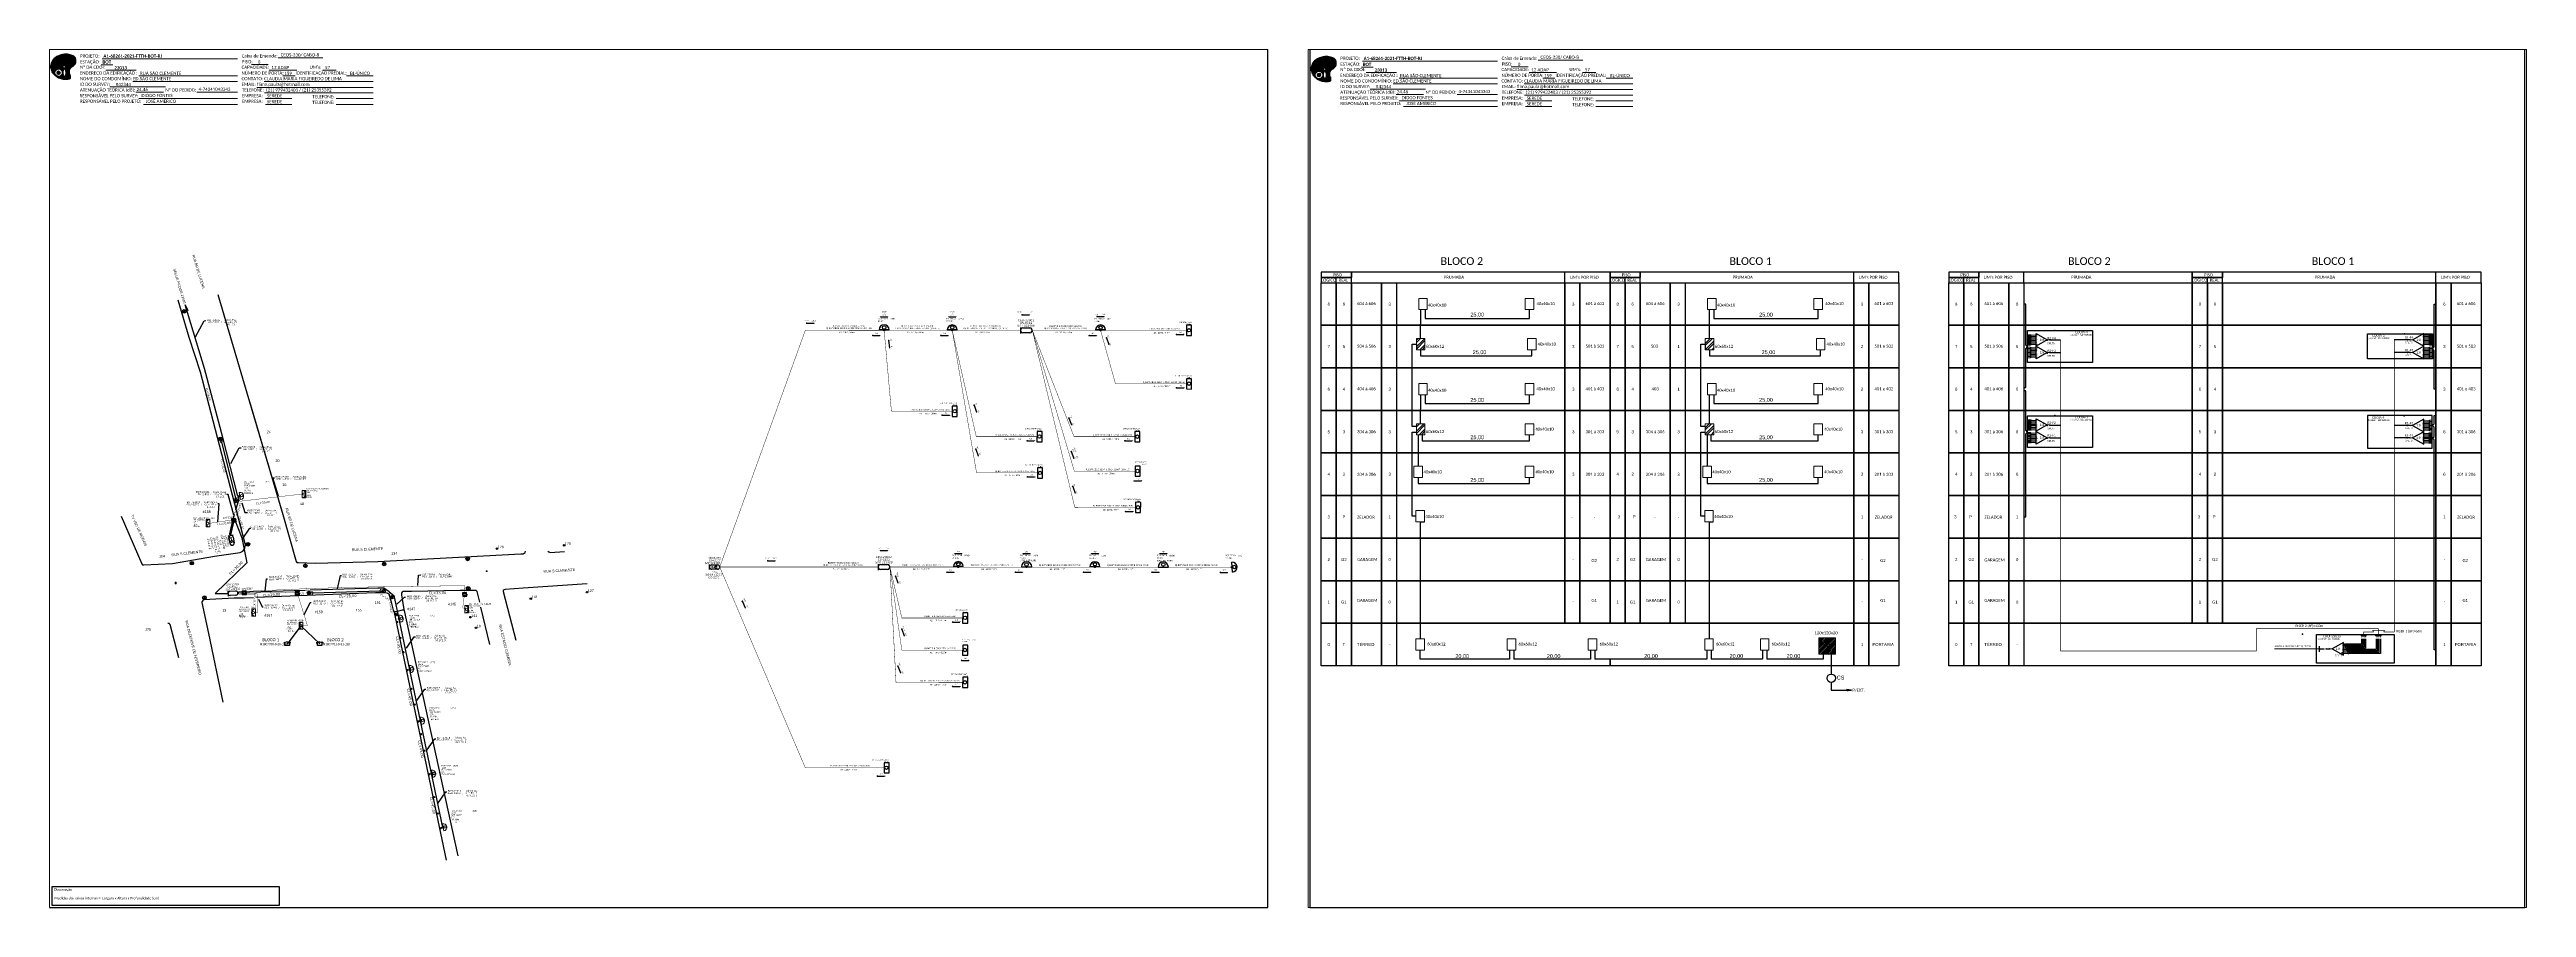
# Paper-space layout 'CDOI_23013' of a CAD drawing. Header units: metres. Extents: x 16.5 to 27.2, y 0.8 to 4.5.
# The model-space entities are those that its viewports show. They can reach past a viewport. Long polylines and large blocks are cut down to what shows.
import ezdxf
from ezdxf.enums import TextEntityAlignment as Align

# ---------------------------------------------------------------- set-up
doc = ezdxf.new("R2010")
doc.units = ezdxf.units.M
for name, color, linetype in [('10.1-Caixas Subterrâneas', 5, 'Continuous'), ('20.4-CEOS', 1, 'Continuous'), ('20.5-CEO', 1, 'Continuous'), ('Ancoragem Fachada', 7, 'Continuous'), ('CAP a instalar', 1, 'Continuous'), ('celulas gpon', 7, 'Continuous'), ('label_cabos', 7, 'Continuous'), ('locais', 7, 'Continuous'), ('Meio Fio', 7, 'Continuous'), ('NUMERAÇÃO', 7, 'Continuous'), ('Numeração Texto', 34, 'Continuous'), ('QUADRA', 7, 'Continuous'), ('SETA', 7, 'Continuous'), ('Subida Lateral', 5, 'Continuous'), ('surveys', 7, 'Continuous'), ('surveys legendas', 7, 'Continuous'), ('UNIFILAR', 7, 'Continuous')]:
    doc.layers.add(name, color=color, linetype=linetype)
for name, color, linetype, lineweight in [("20.0-LEGENDA DOS CDO'S", 1, 'Continuous', 0), ('20.1-CDO_INTERIOR', 1, 'Continuous', 0), ('20.2-CDO_POSTE', 1, 'Continuous', 5), ('20.6-CORDOALHA_SUPORTE', 7, 'Continuous', 25), ('40.1-ETIQUETAS', 1, 'Continuous', 20), ('Segmento Logradouro Texto', 238, 'Continuous', 0)]:
    doc.layers.add(name, color=color, linetype=linetype, lineweight=lineweight)
doc.styles.add('ARIAL', font='arial.ttf')
doc.styles.add('DIGICADE', font='arial.ttf')
doc.styles.add('ROMANS', font='arial.ttf')
doc.styles.add('siredit', font='verdana.ttf')
doc.styles.get("Standard").update_dxf_attribs({"font": 'arial.ttf'})
doc.styles.add('WMF-Calibri0', font='calibri.ttf')
doc.styles.add('WMF-Calibri1', font='calibrib.ttf')
doc.linetypes.add('FENCELINE1', pattern='A,0.25,-0.1,[133,ltypeshp.shx,S=0.1,R=0,X=-0.1,Y=0],-0.1,1', length=1.45)
doc.dimstyles.new('CC', dxfattribs={"dimtxt": 1, "dimasz": 2, "dimexe": 0.18, "dimexo": 0.0625, "dimgap": 0.09, "dimtad": 0, "dimdec": 0, "dimrnd": 1, "dimzin": 0, "dimdsep": 46, "dimtxsty": 'siredit', "dimblk": 'NONE', "dimcen": 0, "dimse1": 1, "dimse2": 1, "dimsd1": 1, "dimsd2": 1, "dimclrt": 7, "dimadec": 0, "dimazin": 0, "dimtfac": 1, "dimtdec": 0, "dimtofl": 0, "dimtmove": 0, "dimatfit": 3, "dimfxl": 1, "dimtolj": 1, "dimtzin": 0, "dimarcsym": 0})
pattern_1 = [(45, (0, 0), (-2.245064, 2.245064), []), (45, (0, 1.5875), (-2.245064, 2.245064), [])]

# ---------------------------------------------------------------- blocks, each defined once
blk = doc.blocks.new('OI')
h = blk.add_hatch(color=40)
edge = h.paths.add_edge_path()
edge.add_spline(control_points=[(4.4, -0.7), (3.9, -1), (3.3, -1.5), (2.8, -2.6), (2.9, -3.5), (3.1, -4.3), (3.3, -4.9), (3.4, -5.4), (3.4, -5.9), (3.2, -6.4), (2.5, -6.6), (1.7, -6.6), (0.6, -6.7), (-0.6, -6.4), (-1.6, -6.1), (-2.8, -5.6), (-3.9, -4.8), (-4.9, -3.7), (-5.3, -2.6), (-5.6, -1.9), (-5.8, -1), (-5.7, 0.5), (-5.1, 2), (-4.1, 3), (-3.3, 3.6), (-2.4, 4.2), (-1.4, 4.4), (-0.6, 4.7), (0.8, 4.9), (2.2, 5), (3.8, 4.6), (4.7, 4.2), (5.4, 3.7), (5.8, 3), (6, 2.2), (6, 1.5), (5.7, 0.6), (5.3, 0.1), (4.9, -0.4), (4.5, -0.6), (4.4, -0.7)], knot_values=[0, 0, 0, 0, 1.60434, 2.417191, 3.427595, 4.282808, 4.776746, 5.304182, 5.888771, 6.258406, 6.858137, 7.79129, 8.986195, 10.124242, 11.187857, 12.242908, 13.953784, 15.414161, 16.515391, 17.349188, 17.675853, 19.552021, 21.515531, 22.568638, 23.63245, 24.621084, 25.782718, 26.745347, 27.142653, 29.870543, 31.004649, 31.921532, 32.709589, 33.801391, 34.042471, 35.192333, 35.971461, 36.628871, 37.254359, 37.836911, 37.836911, 37.836911, 37.836911], degree=3, periodic=0)
h.paths.add_polyline_path([(1.1, -0.9, -1), (0, -0.9, -1)], flags=16)
edge = h.paths.add_edge_path(flags=16)
edge.add_ellipse((0.6, -3.6), major_axis=(-0.02, 1.71), ratio=0.361305, start_angle=0, end_angle=360)
h.paths.add_polyline_path([(-0.4, -3.6, -1), (-3.8, -3.6, -1)], flags=16)
edge = h.paths.add_edge_path(flags=0)
edge.add_ellipse((-2.1, -3.6), major_axis=(0, 0.885), ratio=0.758294, start_angle=0, end_angle=360)
at = {"color": 40}
for centre, radius in [((-2.1, -3.6), 1.72), ((0.5, -0.9), 0.587)]:
    blk.add_circle(centre, radius, dxfattribs=at)
blk.add_ellipse((-2.1, -3.6), major_axis=(0, 0.885), ratio=0.758294, start_param=-3.141592653589792, end_param=3.141592653589792, dxfattribs=at)
blk.add_ellipse((0.6, -3.6), major_axis=(-0.02, 1.71), ratio=0.361305, dxfattribs=at)
at = {"color": 40, "start_tangent": (-0.800898, -0.598801), "end_tangent": (-0.800898, -0.598801)}
blk.add_spline([(4.4, -0.7), (3.2, -1.8), (2.9, -2.5), (2.9, -3.5), (3.1, -4.4), (3.3, -4.8), (3.4, -5.4), (3.4, -6), (3.2, -6.3), (2.7, -6.5), (1.7, -6.6), (0.5, -6.6), (-0.6, -6.4), (-1.6, -6.1), (-2.6, -5.7), (-3.9, -4.7), (-4.9, -3.6), (-5.4, -2.6), (-5.6, -1.8), (-5.7, -1.5), (-5.6, 0.4), (-4.8, 2.2), (-4.1, 3), (-3.3, 3.6), (-2.4, 4.1), (-1.3, 4.5), (-0.4, 4.7), (0, 4.8), (2.7, 4.8), (3.8, 4.5), (4.7, 4.2), (5.3, 3.7), (5.9, 2.7), (5.9, 2.5), (5.9, 1.3), (5.7, 0.6), (5.3, 0.1), (4.8, -0.4), (4.4, -0.7)], degree=3, dxfattribs=at)
blk = doc.blocks.new('CEOS_RP_CT_DRT')
at = {"layer": '20.4-CEOS', "color": 0}
for p, q in [((-4.5, 1.2), (-1.2, 1.2)), ((-1.2, -1.2), (-4.5, -1.2))]:
    blk.add_line(p, q, dxfattribs=at)
for points in [[(-5.7, -1.4), (-5.7, 1.4)], [(-3.8, 0), (-4.6, 0)], [(-2.5, 0.5), (-1.5, 0.5)], [(-2.5, -0.5), (-1.5, -0.5)]]:
    blk.add_lwpolyline(points, dxfattribs=at)
blk.add_lwpolyline([(-3.8, 0, 0, 1.47, 0), (-2.4, 0, 1.47, 1.47, 0)], format="xyseb", dxfattribs=at)
for centre, start, end in [((-4.5, 0), 90, 270), ((-1.2, 0), 270, 90)]:
    blk.add_arc(centre, 1.19, start, end, dxfattribs=at)
at = {"layer": '20.4-CEOS', "color": 7, "style": 'siredit'}
for tag, p in [('Nº_DA_CEOS', (-2.9, 5.6)), ('LOCAL', (-2.9, 4.2)), ('SAP', (-2.9, 2.8)), ('RACIO_SPLITAGEM', (-2.9, -1.9)), ('FIBRAS_SPLITTER', (-2.9, -3.6)), ('RESERVA_FINAIS', (-2.9, -6.4)), ('FIBRAS_TOP_C', (-2.9, -5.1))]:
    blk.add_attdef(tag, text='', height=1.01, dxfattribs=at).set_placement(p, align=Align.TOP_CENTER)
blk = doc.blocks.new('ETIQUETA_RS5F')
at = {"layer": '40.1-ETIQUETAS', "color": 0, "style": 'siredit'}
blk.add_text('/', height=1.5, dxfattribs=at).set_placement((1.5, -2), align=Align.MIDDLE_RIGHT)
for tag, p in [('ETIQUETA_R_SECUNDARIA', (1.2, 2.1)), ('ETIQUETA_R_PRIMARIA', (1.2, 4.1)), ('F_ATIVAS/F_MORTAS', (1.1, -4.2))]:
    blk.add_attdef(tag, text='', height=1.5, dxfattribs=at).set_placement(p, align=Align.MIDDLE_CENTER)
for tag, p in [('TIPO_CABO', (-6.6, -2.1)), ('CAP_CABO', (0.4, -2.1))]:
    blk.add_attdef(tag, text='', height=1.5, dxfattribs=at).set_placement(p, align=Align.MIDDLE_RIGHT)
for tag, p in [('FUSÃO_1', (0.8, -8.4)), ('FUSÃO_2', (0.8, -10.6)), ('FUSÃO_3', (0.8, -12.9)), ('FUSÃO_4', (0.8, -15.1)), ('FUSÃO_5', (0.8, -17.2))]:
    blk.add_attdef(tag, text='', height=1.5, dxfattribs=at).set_placement(p, align=Align.CENTER)
blk.add_attdef('METROS', text='', height=1.5, dxfattribs=at).set_placement((2.1, -2), align=Align.MIDDLE_LEFT)
blk = doc.blocks.new('SAN')
at = {"layer": 'SETA'}
blk.add_lwpolyline([(-2.6, 0), (6, 0)], dxfattribs=at)
for points in [[(-2.1, -0.7), (-3.9, 0), (-2.1, 0.7)], [(5.3, 0.7), (7.2, 0), (5.3, -0.7)]]:
    blk.add_solid(points, dxfattribs=at)
blk = doc.blocks.new('CDOE-TEXTO PADRÃO')
at = {"layer": "20.0-LEGENDA DOS CDO'S", "color": 0, "style": 'ARIAL'}
for tag, p in [('CDO_N', (0.5, 7.4)), ('CORDOALHA', (0.5, 4.3)), ('SAP', (0.5, 1.7)), ('SPLITER_1', (0.6, -0.9)), ('SPLITER_2', (0.6, -3.5)), ('(XX-XX_F)S', (0.5, -8.3)), ('(XX-XX_L)S', (0.5, -10.8)), ('UMS', (0.5, -13.1))]:
    blk.add_attdef(tag, p, '', height=1.7, rotation=0.118, dxfattribs=at)
blk.add_attdef('FIBRAS_UTILIZADAS', text='', height=1.7, rotation=0.118, dxfattribs=at).set_placement((19.8, 7.4), align=Align.CENTER)
blk = doc.blocks.new('CEO_CT_DRT')
at = {"layer": '20.5-CEO', "color": 0}
for p, q in [((-1.6, 1.3), (1.8, 1.3)), ((1.8, -1.1), (-1.6, -1.1))]:
    blk.add_line(p, q, dxfattribs=at)
blk.add_lwpolyline([(-2.8, 1.5), (-2.8, -1.4)], dxfattribs=at)
for centre, start, end in [((-1.6, 0.1), 90, 270), ((1.8, 0.1), 270, 90)]:
    blk.add_arc(centre, 1.2, start, end, dxfattribs=at)
at = {"layer": '20.5-CEO', "color": 7, "style": 'siredit'}
for tag, p in [('CEO_Nº', (0.1, 5.6)), ('LOCAL', (0.1, 4.2)), ('SAP', (0.1, 3)), ('FIBRAS_RESERVA', (0.1, -1.9))]:
    blk.add_attdef(tag, text='', height=1.01, dxfattribs=at).set_placement(p, align=Align.TOP_CENTER)
blk = doc.blocks.new('SURVEY_SURVEY')
for p, q in [((0, 0.0000127), (-0.0000126, 0.000009)), ((-0.0000126, 0.000009), (-0.0000086, 0.000009)), ((-0.0000086, 0), (-0.0000086, 0.000009)), ((0.0000086, 0), (-0.0000086, 0)), ((0, 0.0000127), (0.0000126, 0.000009)), ((0.0000084, 0.0000132), (0.0000098, 0.0000132)), ((0.0000084, 0.0000103), (0.0000084, 0.0000132)), ((0.0000126, 0.000009), (0.0000086, 0.000009)), ((0.0000086, 0.000009), (0.0000086, 0)), ((0.0000098, 0.0000132), (0.0000098, 0.0000099))]:
    blk.add_line(p, q)
blk = doc.blocks.new('POLE_POLE')
at = {"color": 1}
for p, q in [((0.000008, 0.000013), (-0.000003, 0.000001)), ((-0.000003, 0.000012), (0.000008, 0.000002))]:
    blk.add_line(p, q, dxfattribs=at)
blk.add_circle((0.000003, 0.000007), 0.00000805, dxfattribs=at)
blk = doc.blocks.new('*U66')
at = {"color": 0}
blk.add_line((2.1, -0.6), (-2.1, -0.7), dxfattribs=at)
for centre, radius in [((0, 0.4), 0.733), ((0, -1), 0.393)]:
    blk.add_circle(centre, radius, dxfattribs=at)
blk.add_arc((0, -0.6), 2.12, 1.3782, 181.3782, dxfattribs=at)
blk = doc.blocks.new('Inst CDOE-8 CAIXA DIST OPT CDOE 48F_8D C_SPL OPTAP')
at = {"layer": "20.0-LEGENDA DOS CDO'S", "color": 0, "style": 'ARIAL'}
for tag, p, height in [('1:XX', (0, 1.7), 0.8), ('FID', (0.1, 5.2), 0.8), ('CORDOALHA', (0.1, 4), 0.8), ('SAP', (0.1, 3), 0.8), ('UMS', (0.1, 0.2), 1)]:
    blk.add_attdef(tag, p, '', height=height, rotation=0.118, dxfattribs=at)
at = {"layer": "20.0-LEGENDA DOS CDO'S", "color": 0}
for tag, p, style, flags in [('ID_ATIVIDADE', (0.1, 6.5), 'ARIAL', 3), ('FATOR', (7.9, 6.5), 'ARIAL', 1), ('QTDE', (0.2, -1), 'DIGICADE', 3)]:
    blk.add_attdef(tag, p, '', height=0.8, rotation=0.118, dxfattribs=dict(at, style=style, flags=flags))
at = {"layer": "20.0-LEGENDA DOS CDO'S", "color": 0, "style": 'ARIAL'}
blk.add_attdef('FIBRAS_UTILIZADAS', text='', height=0.8, rotation=0.118, dxfattribs=at).set_placement((13.5, 5.3), align=Align.CENTER)
blk = doc.blocks.new('Teste  FTTH')
at = {"color": 0, "lineweight": 0, "style": 'ROMANS'}
for tag, p in [('TESTE', (-2.3, -0.29)), ('QTDE', (0.21, -0.29))]:
    blk.add_attdef(tag, p, '', height=0.48, dxfattribs=at)
for tag, p, flags in [('FID', (-2.23, -1.25), 1), ('FATOR', (-2.23, -2.03), 3), ('ID_ATIVIDADE', (-2.23, -2.72), 3)]:
    blk.add_attdef(tag, p, '', height=0.48, dxfattribs=dict(at, flags=flags))
blk = doc.blocks.new('Inst CDOE-16 CAIXA DIST OPT CDOE 48F_16D C_SPL_2_1_8')
at = {"layer": "20.0-LEGENDA DOS CDO'S", "color": 0, "style": 'ARIAL'}
for tag, p, height in [('1:XX', (0, 1.7), 0.8), ('FID', (0.1, 5.2), 0.8), ('CORDOALHA', (0.1, 4), 0.8), ('SAP', (0.1, 3), 0.8), ('UMS', (0.1, 0.2), 1)]:
    blk.add_attdef(tag, p, '', height=height, rotation=0.118, dxfattribs=at)
at = {"layer": "20.0-LEGENDA DOS CDO'S", "color": 0}
for tag, p, style, flags in [('ID_ATIVIDADE', (0.1, 6.5), 'ARIAL', 3), ('FATOR', (7.9, 6.5), 'ARIAL', 1), ('QTDE', (0.1, -1.2), 'DIGICADE', 3)]:
    blk.add_attdef(tag, p, '', height=0.8, rotation=0.118, dxfattribs=dict(at, style=style, flags=flags))
at = {"layer": "20.0-LEGENDA DOS CDO'S", "color": 0, "style": 'ARIAL'}
blk.add_attdef('FIBRAS_UTILIZADAS', text='', height=0.8, rotation=0.118, dxfattribs=at).set_placement((13.5, 5.3), align=Align.CENTER)
blk = doc.blocks.new('*X12')
at = {"color": 0, "linetype": 'Continuous'}
for p, q in [((-1.25, 0.34099), (-0.49099, 1.1)), ((-1.25, 0.517767), (-0.667767, 1.1)), ((-1.25, 0.694544), (-0.844544, 1.1)), ((-1.25, 0.87132), (-1.02132, 1.1)), ((-1.25, 1.048097), (-1.198097, 1.1)), ((-1.25, 0.164214), (-0.8035, 0.610714)), ((-1.25, -0.012563), (-0.8035, 0.433937)), ((-1.25, -0.18934), (-0.8035, 0.25716)), ((-1.25, -0.366117), (-0.8035, 0.080383)), ((-0.789214, 0.625), (-0.314214, 1.1)), ((-0.612437, 0.625), (-0.137437, 1.1)), ((-0.43566, 0.625), (0.03934, 1.1)), ((-0.258883, 0.625), (0.216117, 1.1)), ((-0.082107, 0.625), (0.392893, 1.1)), ((0.09467, 0.625), (0.56967, 1.1)), ((0.271447, 0.625), (0.746447, 1.1)), ((0.448223, 0.625), (0.923223, 1.1)), ((0.625, 0.625), (1.1, 1.1)), ((0.801777, 0.625), (1.25, 1.073223)), ((0.8035, 0.449947), (1.25, 0.896447)), ((0.8035, 0.27317), (1.25, 0.71967)), ((0.8035, 0.096393), (1.25, 0.542893)), ((0.8035, -0.080383), (1.25, 0.366117)), ((0.8035, -0.25716), (1.25, 0.18934)), ((0.8035, -0.433937), (1.25, 0.012563)), ((-1.25, -0.542893), (-0.8035, -0.096393)), ((-1.25, -0.71967), (-0.8035, -0.27317)), ((-1.25, -0.896447), (-0.8035, -0.449947)), ((-1.25, -1.073223), (-0.801777, -0.625)), ((-1.1, -1.1), (-0.625, -0.625)), ((-0.923223, -1.1), (-0.448223, -0.625)), ((-0.746447, -1.1), (-0.271447, -0.625)), ((-0.56967, -1.1), (-0.09467, -0.625)), ((-0.392893, -1.1), (0.082107, -0.625)), ((-0.216117, -1.1), (0.258883, -0.625)), ((-0.03934, -1.1), (0.43566, -0.625)), ((0.137437, -1.1), (0.612437, -0.625)), ((0.314214, -1.1), (0.789214, -0.625)), ((0.49099, -1.1), (1.25, -0.34099)), ((0.667767, -1.1), (1.25, -0.517767)), ((0.8035, -0.610714), (1.25, -0.164214)), ((0.844544, -1.1), (1.25, -0.694544)), ((1.02132, -1.1), (1.25, -0.87132)), ((1.198097, -1.1), (1.25, -1.048097))]:
    blk.add_line(p, q, dxfattribs=at)
blk = doc.blocks.new('MANHOLE_MQ')
at = {"color": 0, "linetype": 'Continuous'}
for p, q in [((0.0000062, 0.0000057), (-0.0000063, 0.0000057)), ((-0.0000063, 0.0000057), (-0.0000063, -0.0000053)), ((-0.000004, 0.0000033), (0.000004, 0.0000033)), ((-0.000004, -0.0000029), (-0.000004, 0.0000033)), ((0.000004, 0.0000033), (0.000004, -0.0000029)), ((0.0000062, -0.0000053), (0.0000062, 0.0000057)), ((-0.0000063, -0.0000053), (0.0000062, -0.0000053)), ((0.000004, -0.0000029), (-0.000004, -0.0000029)), ((0.000004, -0.0000029), (0.000004, -0.0000029))]:
    blk.add_line(p, q, dxfattribs=at)
at = {"color": 0, "linetype": 'Continuous', "xscale": 5e-06, "yscale": 5e-06, "zscale": 1e-05}
blk.add_blockref('*X12', (0, 0.0000002), dxfattribs=at)
blk = doc.blocks.new('*U57')
at = {"layer": '20.4-CEOS'}
for p, q in [((-4.5, 1.2), (-1.2, 1.2)), ((-1.2, -1.2), (-4.5, -1.2))]:
    blk.add_line(p, q, dxfattribs=at)
for points in [[(-5.7, -1.4), (-5.7, 1.4)], [(-3.8, 0), (-4.6, 0)], [(-2.5, 0.5), (-1.5, 0.5)], [(-2.5, -0.5), (-1.5, -0.5)]]:
    blk.add_lwpolyline(points, dxfattribs=at)
blk.add_lwpolyline([(-3.8, 0, 0, 1.47, 0), (-2.4, 0, 1.47, 1.47, 0)], format="xyseb", dxfattribs=at)
for centre, start, end in [((-4.5, 0), 90, 270), ((-1.2, 0), 270, 90)]:
    blk.add_arc(centre, 1.19, start, end, dxfattribs=at)
at = {"layer": '20.4-CEOS', "color": 7, "style": 'siredit'}
for tag, p in [('LOCAL', (-2.9, 4.2)), ('SAP', (-2.8, 2.8)), ('FID', (-2.9, 5.6)), ('RACIO_SPLITAGEM', (-2.9, -1.9))]:
    blk.add_attdef(tag, text='', height=1.01, dxfattribs=at).set_placement(p, align=Align.TOP_CENTER)
for tag, flags, p in [('ID_ATIVIDADE', 3, (-2.9, -3.6)), ('FATOR', 1, (-2.9, -4.9))]:
    blk.add_attdef(tag, text='', height=1.01, dxfattribs=dict(at, flags=flags)).set_placement(p, align=Align.TOP_CENTER)
at = {"layer": '20.4-CEOS', "color": 7, "style": 'siredit', "flags": 3}
blk.add_attdef('QTDE', (-5, -7.1), '', height=1.01, dxfattribs=at)
blk = doc.blocks.new('CDOI_CT_ESQ')
at = {"layer": '20.1-CDO_INTERIOR', "color": 8, "lineweight": 18}
blk.add_lwpolyline([(-2.1, -2.1), (-2.1, 2.1), (0, 2.1), (0, -2.1)], close=True, dxfattribs=at)
blk.add_circle((-1.1, 0), 0.68, dxfattribs=at)
blk.add_arc((0, 0), 2.13, 90.0276, 270.0276, dxfattribs=at)
at = {"layer": "20.0-LEGENDA DOS CDO'S", "color": 8, "style": 'ARIAL'}
for tag, p in [('CDO_N', (-9.3, 2.7)), ('SURVEY', (-9.3, 1.6)), ('SAP', (-9.3, 0.6)), ('1:XX', (-9.3, -1.1)), ('UMS', (-9.3, -2.1))]:
    blk.add_attdef(tag, p, '', height=0.8, rotation=359.9724, dxfattribs=at)
blk.add_attdef('FIBRAS_UTILIZADAS', text='', height=0.8, rotation=359.9724, dxfattribs=at).set_placement((-1.6, 2.7), align=Align.CENTER)
blk = doc.blocks.new('CDOI_CT_DRT')
at = {"layer": '20.1-CDO_INTERIOR', "color": 8, "lineweight": 18}
blk.add_lwpolyline([(2.1, -2.1), (2.1, 2.1), (0, 2.1), (0, -2.1)], close=True, dxfattribs=at)
blk.add_circle((1.1, 0), 0.68, dxfattribs=at)
blk.add_arc((0, 0), 2.13, 269.9724, 89.9724, dxfattribs=at)
at = {"layer": "20.0-LEGENDA DOS CDO'S", "color": 8, "style": 'ARIAL'}
for tag, p in [('CDO_N', (2.6, 2.7)), ('SURVEY', (2.6, 1.6)), ('SAP', (2.6, 0.6)), ('1:XX', (2.6, -1.1)), ('UMS', (2.6, -2.1))]:
    blk.add_attdef(tag, p, '', height=0.8, rotation=359.9724, dxfattribs=at)
blk.add_attdef('FIBRAS_UTILIZADAS', text='', height=0.8, rotation=359.9724, dxfattribs=at).set_placement((10.3, 2.7), align=Align.CENTER)
blk = doc.blocks.new('Inst CDOI-12 ADAP C-SPL 1x 1-8')
at = {"layer": '20.1-CDO_INTERIOR', "color": 1, "lineweight": 18}
blk.add_lwpolyline([(-2.1, -2.1), (-2.1, 2.1), (0, 2.1), (0, -2.1)], close=True, dxfattribs=at)
blk.add_circle((-1.1, 0), 0.68, dxfattribs=at)
blk.add_arc((0, 0), 2.13, 90.0276, 270.0276, dxfattribs=at)
at = {"layer": "20.0-LEGENDA DOS CDO'S"}
for tag, p, style, flags in [('ID_ATIVIDADE', (-9.3, 3.8), 'ARIAL', 3), ('FATOR', (-1.5, 3.8), 'ARIAL', 1), ('QTDE', (-9.2, -3.7), 'DIGICADE', 3)]:
    blk.add_attdef(tag, p, '', height=0.8, rotation=0.118, dxfattribs=dict(at, style=style, flags=flags))
at = {"layer": "20.0-LEGENDA DOS CDO'S", "style": 'ARIAL'}
for tag, p, rotation in [('FID', (-9.3, 2.7), 0.118), ('SURVEY', (-9.3, 1.6), 359.9724), ('SAP', (-9.3, 0.6), 359.9724), ('1:XX', (-9.3, -1.1), 359.9724), ('UMS', (-9.3, -2.1), 359.9724)]:
    blk.add_attdef(tag, p, '', height=0.8, rotation=rotation, dxfattribs=at)
blk.add_attdef('FIBRAS_UTILIZADAS', text='', height=0.8, rotation=359.9724, dxfattribs=at).set_placement((-1, 2.7), align=Align.CENTER)
blk = doc.blocks.new('*U60')
at = {"layer": '20.5-CEO'}
for p, q in [((-1.6, 1.3), (1.8, 1.3)), ((1.8, -1.1), (-1.6, -1.1))]:
    blk.add_line(p, q, dxfattribs=at)
blk.add_lwpolyline([(-2.8, 1.5), (-2.8, -1.4)], dxfattribs=at)
for centre, start, end in [((-1.6, 0.1), 90, 270), ((1.8, 0.1), 270, 90)]:
    blk.add_arc(centre, 1.2, start, end, dxfattribs=at)
at = {"layer": '20.5-CEO', "color": 7, "style": 'siredit'}
for tag, p in [('LOCAL', (0.1, 4.2)), ('SAP', (0.1, 3)), ('FID', (0.1, 5.6)), ('FIBRAS_RESERVA', (0.1, -1.9))]:
    blk.add_attdef(tag, text='', height=1.01, dxfattribs=at).set_placement(p, align=Align.TOP_CENTER)
at = {"layer": '20.5-CEO', "color": 7, "style": 'siredit', "flags": 3}
blk.add_attdef('QTDE', (-4.9, -7.1), '', height=1.01, dxfattribs=at)
at = {"layer": '20.5-CEO', "color": 7, "style": 'siredit'}
for tag, flags, p in [('ID_ATIVIDADE', 3, (0.1, -3.5)), ('FATOR', 1, (0.1, -4.8))]:
    blk.add_attdef(tag, text='', height=1.01, dxfattribs=dict(at, flags=flags)).set_placement(p, align=Align.TOP_CENTER)
blk = doc.blocks.new('_None')
blk = doc.blocks.new('LEGENDA DOS CABOS')
at = {"layer": 'label_cabos', "color": 0, "style": 'siredit'}
for tag, p in [('TIPO_CABO', (2.7, 0.5)), ('ID', (4.2, 1.6)), ('CABO', (6.2, 0.5)), ('/', (9.2, 0.5)), ('METROS', (14.4, 0.5)), ('XX', (14.3, 1.7))]:
    blk.add_attdef(tag, text='', height=1, rotation=359.69, dxfattribs=at).set_placement(p, align=Align.MIDDLE_CENTER)
blk = doc.blocks.new('Inst CB ESP CFOA-SM-AS-80-TS-24')
at = {"layer": 'label_cabos', "color": 0, "style": 'siredit'}
for tag, flags, p in [('ID_ATIVIDADE', 3, (1.3, 2.7)), ('FATOR', 1, (11.6, 2.6))]:
    blk.add_attdef(tag, text='', height=1, rotation=359.69, dxfattribs=dict(at, flags=flags)).set_placement(p, align=Align.MIDDLE_CENTER)
for tag, p in [('DESTINO_CABO', (3.1, 1.3)), ('TIPO_CABO', (1.8, 0)), ('CABO', (4.7, -0.1)), ('/', (7.7, -0.1)), ('LANCE', (10.8, 0)), ('TIPO_CABO', (13.1, 1.2)), ('UND', (16, 0)), ('FID', (13.1, -1.4))]:
    blk.add_attdef(tag, text='', height=1, rotation=359.69, dxfattribs=at).set_placement(p, align=Align.MIDDLE_CENTER)
blk.add_attdef('QTDE', (12.4, -0.5), '', height=1, rotation=359.69, dxfattribs=at)
blk = doc.blocks.new('Inst CB DT OCUP CFOA-SM-AS-80-TS-24')
at = {"layer": 'label_cabos', "color": 0, "style": 'siredit'}
for tag, flags, p in [('ID_ATIVIDADE', 3, (1.3, 2.7)), ('FATOR', 1, (11.6, 2.6))]:
    blk.add_attdef(tag, text='', height=1, rotation=359.69, dxfattribs=dict(at, flags=flags)).set_placement(p, align=Align.MIDDLE_CENTER)
for tag, p in [('DESTINO_CABO', (3.1, 1.3)), ('TIPO_CABO', (1.8, 0)), ('CABO', (4.7, -0.1)), ('/', (7.7, -0.1)), ('LANCE', (10.9, 0)), ('TIPO_CABO', (13.1, 1.2)), ('UND', (16, 0)), ('FID', (13.1, -1.4))]:
    blk.add_attdef(tag, text='', height=1, rotation=359.69, dxfattribs=at).set_placement(p, align=Align.MIDDLE_CENTER)
blk.add_attdef('QTDE', (12.4, -0.5), '', height=1, rotation=359.69, dxfattribs=at)
blk = doc.blocks.new('Inst CB DT OCUP CFOA-SM-ASU-120-S-12')
at = {"layer": 'label_cabos', "color": 0, "style": 'siredit'}
for tag, flags, p in [('ID_ATIVIDADE', 3, (1.3, 2.7)), ('FATOR', 1, (11.6, 2.6))]:
    blk.add_attdef(tag, text='', height=1, rotation=359.69, dxfattribs=dict(at, flags=flags)).set_placement(p, align=Align.MIDDLE_CENTER)
for tag, p in [('TIPO_CABO', (1.3, 0)), ('DESTINO_CABO', (3.1, 1.3)), ('CABO', (4.7, -0.1)), ('/', (7.7, -0.1)), ('LANCE', (10.9, 0)), ('TIPO_CABO', (13.1, 1.2)), ('UND', (16, 0)), ('FID', (13.1, -1.4))]:
    blk.add_attdef(tag, text='', height=1, rotation=359.69, dxfattribs=at).set_placement(p, align=Align.MIDDLE_CENTER)
blk.add_attdef('QTDE', (12.4, -0.5), '', height=1, rotation=359.69, dxfattribs=at)
blk = doc.blocks.new('Inst CB ESP CFOA-SM-ASU-120-S-12')
at = {"layer": 'label_cabos', "color": 0, "style": 'siredit'}
for tag, flags, p in [('ID_ATIVIDADE', 3, (1.3, 2.7)), ('FATOR', 1, (11.6, 2.6))]:
    blk.add_attdef(tag, text='', height=1, rotation=359.69, dxfattribs=dict(at, flags=flags)).set_placement(p, align=Align.MIDDLE_CENTER)
for tag, p in [('TIPO_CABO', (1.3, 0)), ('DESTINO_CABO', (3.1, 1.3)), ('CABO', (4.7, -0.1)), ('/', (7.7, -0.1)), ('LANCE', (10.8, 0)), ('TIPO_CABO', (13.1, 1.2)), ('UND', (16, 0)), ('FID', (13.1, -1.4))]:
    blk.add_attdef(tag, text='', height=1, rotation=359.69, dxfattribs=at).set_placement(p, align=Align.MIDDLE_CENTER)
blk.add_attdef('QTDE', (12.4, -0.5), '', height=1, rotation=359.69, dxfattribs=at)
blk = doc.blocks.new('Inst CB AS CFOA-SM-ASU-120-S-12')
at = {"layer": 'label_cabos', "color": 0, "style": 'siredit'}
for tag, flags, p in [('ID_ATIVIDADE', 3, (1.3, 2.7)), ('FATOR', 1, (11.6, 2.6))]:
    blk.add_attdef(tag, text='', height=1, rotation=359.69, dxfattribs=dict(at, flags=flags)).set_placement(p, align=Align.MIDDLE_CENTER)
for tag, p in [('TIPO_CABO', (1.3, 0)), ('DESTINO_CABO', (3.1, 1.3)), ('CABO', (4.7, -0.1)), ('/', (7.7, -0.1)), ('LANCE', (10.8, 0)), ('TIPO_CABO', (13.1, 1.2)), ('UND', (16, 0)), ('FID', (13.1, -1.4))]:
    blk.add_attdef(tag, text='', height=1, rotation=359.69, dxfattribs=at).set_placement(p, align=Align.MIDDLE_CENTER)
blk.add_attdef('QTDE', (12.4, -0.5), '', height=1, rotation=359.69, dxfattribs=at)
blk = doc.blocks.new('CDOE_CT_POSTE')
at = {"layer": "20.0-LEGENDA DOS CDO'S", "color": 0, "style": 'ARIAL'}
for tag, p, height in [('1:XX', (0, 1.7), 0.8), ('CDO_N', (0.1, 5.2), 0.8), ('CORDOALHA', (0.1, 4), 0.8), ('SAP', (0.1, 3), 0.8), ('UMS', (0.1, 0.2), 1)]:
    blk.add_attdef(tag, p, '', height=height, rotation=0.118, dxfattribs=at)
blk.add_attdef('FIBRAS_UTILIZADAS', text='', height=0.8, rotation=0.118, dxfattribs=at).set_placement((7.8, 5.3), align=Align.CENTER)
blk = doc.blocks.new('Inst CB AS CFOA-SM-AS-80-TS-24')
at = {"layer": 'label_cabos', "color": 0, "style": 'siredit'}
for tag, flags, p in [('ID_ATIVIDADE', 3, (1.3, 2.7)), ('FATOR', 1, (11.6, 2.6))]:
    blk.add_attdef(tag, text='', height=1, rotation=359.69, dxfattribs=dict(at, flags=flags)).set_placement(p, align=Align.MIDDLE_CENTER)
for tag, p in [('DESTINO_CABO', (3.1, 1.3)), ('TIPO_CABO', (1.8, 0)), ('CABO', (4.7, -0.1)), ('/', (7.7, -0.1)), ('LANCE', (10.8, 0)), ('TIPO_CABO', (13.1, 1.2)), ('UND', (16, 0)), ('FID', (13.1, -1.4))]:
    blk.add_attdef(tag, text='', height=1, rotation=359.69, dxfattribs=at).set_placement(p, align=Align.MIDDLE_CENTER)
blk.add_attdef('QTDE', (12.4, -0.5), '', height=1, rotation=359.69, dxfattribs=at)
blk = doc.blocks.new('*U30')
at = {"layer": '20.4-CEOS', "color": 7, "style": 'siredit'}
for tag, p in [('FIBRAS_SPLITTER', (0, 0)), ('FIBRAS_TOP_C', (0, -4.1)), ('RESERVA_FINAIS', (0, -5.5))]:
    blk.add_attdef(tag, p, '', height=1.01, dxfattribs=at)
for tag, p, flags in [('ID_ATIVIDADE', (0, -6.8), 3), ('FATOR', (0, -8.1), 1), ('QTDE', (0, -9.4), 1), ('FID', (0, -10.7), 1)]:
    blk.add_attdef(tag, p, '', height=1.01, dxfattribs=dict(at, flags=flags))
blk = doc.blocks.new('SPLITTER_')
blk.add_point((0, 0))
at = {"style": 'ARIAL', "flags": 4}
blk.add_attdef('SPLT', (0, -3.3), '', height=1.5, dxfattribs=at)
blk = doc.blocks.new('A$C415C251F')
at = {"color": 3}
blk.add_point((0, 0), dxfattribs=at)
blk = doc.blocks.new('LEG_CDOIA8_C-SPLT_ESQ')
at = {"color": 3, "extrusion": (0, 0, -1), "xscale": -1, "zscale": -1}
blk.add_blockref('A$C415C251F', (0, 0), dxfattribs=at)
at = {"style": 'ARIAL', "flags": 4}
blk.add_attdef('SPLITAGEM', text='', height=1.5, dxfattribs=at).set_placement((18.6, -12.6), align=Align.CENTER)
at = {"color": 1, "style": 'WMF-Calibri0', "flags": 4}
blk.add_attdef('MODELO', text='', height=1.5, dxfattribs=at).set_placement((22.5, -4.5), align=Align.CENTER)
blk.add_attdef('CDO', (21.4, -2.6), '', height=2, dxfattribs=at)
blk = doc.blocks.new('SPLT_1-8_SC-APC_ESQ')
at = {"color": 3, "lineweight": 0}
for points in [[(2.4, -3), (0, -3)], [(2.4, -4), (0, -4)], [(2.4, -4.2), (0, -4.2)], [(2.4, -5.2), (0, -5.2)], [(2.4, -5.3), (0, -5.3)], [(2.4, -6.3), (0, -6.3)], [(2.4, -6.5), (0, -6.5)], [(2.4, -7.5), (0, -7.5)], [(2.4, -7.6), (0, -7.6)], [(2.4, -8.6), (0, -8.6)], [(2.4, -8.8), (0, -8.8)], [(2.4, -9.8), (0, -9.8)], [(2.4, -9.9), (0, -9.9)], [(2.4, -10.9), (0, -10.9)], [(2.4, -11.1), (0, -11.1)], [(2.4, -12.1), (0, -12.1)], [(2.4, -3), (2.4, -4)], [(2.4, -4.2), (2.4, -5.2)], [(2.4, -5.3), (2.4, -6.3)], [(2.4, -6.5), (2.4, -7.5)], [(2.4, -7.6), (2.4, -8.6)], [(2.4, -8.8), (2.4, -9.8)], [(2.4, -9.9), (2.4, -10.9)], [(2.4, -11.1), (2.4, -12.1)], [(3, -3.5), (7.4, -3.5)], [(7.4, -4.7), (3, -4.7)], [(7.4, -5.8), (3, -5.8)], [(7.4, -7), (3, -7)], [(7.4, -8.1), (3, -8.1)], [(7.4, -9.3), (3, -9.3)], [(7.4, -10.4), (3, -10.4)], [(7.4, -11.6), (3, -11.6)]]:
    blk.add_lwpolyline(points, dxfattribs=at)
for points in [[(3, -3.2), (2.4, -3.2), (2.4, -3.8), (3, -3.8)], [(3, -4.4), (2.4, -4.4), (2.4, -5), (3, -5)], [(3, -5.5), (2.4, -5.5), (2.4, -6.1), (3, -6.1)], [(3, -6.7), (2.4, -6.7), (2.4, -7.3), (3, -7.3)], [(3, -7.8), (2.4, -7.8), (2.4, -8.4), (3, -8.4)], [(3, -9), (2.4, -9), (2.4, -9.6), (3, -9.6)], [(3, -10.1), (2.4, -10.1), (2.4, -10.7), (3, -10.7)], [(3, -11.3), (2.4, -11.3), (2.4, -11.9), (3, -11.9)]]:
    blk.add_lwpolyline(points, close=True, dxfattribs=at)
at = {"color": 1}
blk.add_lwpolyline([(7.4, -2.1), (17, -7.5), (7.4, -13), (7.4, -2.1)], dxfattribs=at)
at = {"color": 1, "lineweight": 0}
blk.add_lwpolyline([(17, -7.5), (19.3, -7.5)], dxfattribs=at)
at = {"color": 1, "style": 'ARIAL'}
for s, height, p in [('S2', 0.75, (7.6, -5)), ('S3', 0.75, (7.6, -6.2)), ('S4', 0.75, (7.6, -7.4)), ('S5', 0.75, (7.5, -8.6)), ('S6', 0.75, (7.6, -9.7)), ('S7', 0.75, (7.6, -10.8)), ('S8', 0.75, (7.6, -11.9)), ('S1', 0.75, (7.7, -3.8)), ('1:8', 2, (10.5, -8.4))]:
    blk.add_text(s, height=height, dxfattribs=at).set_placement(p)
blk = doc.blocks.new('SPLT_1-8_SC-APC')
at = {"color": 1, "lineweight": 0}
blk.add_lwpolyline([(-17, -7.5), (-19.3, -7.5)], dxfattribs=at)
at = {"color": 1}
blk.add_lwpolyline([(-7.4, -2.1), (-17, -7.5), (-7.4, -13), (-7.4, -2.1)], dxfattribs=at)
at = {"color": 3, "lineweight": 0}
for points in [[(-3, -3.5), (-7.4, -3.5)], [(-7.4, -4.7), (-3, -4.7)], [(-7.4, -5.8), (-3, -5.8)], [(-7.4, -7), (-3, -7)], [(-7.4, -8.1), (-3, -8.1)], [(-7.4, -9.3), (-3, -9.3)], [(-7.4, -10.4), (-3, -10.4)], [(-7.4, -11.6), (-3, -11.6)], [(-2.4, -3), (-2.4, -4)], [(-2.4, -3), (0, -3)], [(-2.4, -4), (0, -4)], [(-2.4, -4.2), (-2.4, -5.2)], [(-2.4, -4.2), (0, -4.2)], [(-2.4, -5.2), (0, -5.2)], [(-2.4, -5.3), (-2.4, -6.3)], [(-2.4, -5.3), (0, -5.3)], [(-2.4, -6.3), (0, -6.3)], [(-2.4, -6.5), (-2.4, -7.5)], [(-2.4, -6.5), (0, -6.5)], [(-2.4, -7.5), (0, -7.5)], [(-2.4, -7.6), (-2.4, -8.6)], [(-2.4, -7.6), (0, -7.6)], [(-2.4, -8.6), (0, -8.6)], [(-2.4, -8.8), (-2.4, -9.8)], [(-2.4, -8.8), (0, -8.8)], [(-2.4, -9.8), (0, -9.8)], [(-2.4, -9.9), (-2.4, -10.9)], [(-2.4, -9.9), (0, -9.9)], [(-2.4, -10.9), (0, -10.9)], [(-2.4, -11.1), (-2.4, -12.1)], [(-2.4, -11.1), (0, -11.1)], [(-2.4, -12.1), (0, -12.1)]]:
    blk.add_lwpolyline(points, dxfattribs=at)
for points in [[(-3, -3.2), (-2.4, -3.2), (-2.4, -3.8), (-3, -3.8)], [(-3, -4.4), (-2.4, -4.4), (-2.4, -5), (-3, -5)], [(-3, -5.5), (-2.4, -5.5), (-2.4, -6.1), (-3, -6.1)], [(-3, -6.7), (-2.4, -6.7), (-2.4, -7.3), (-3, -7.3)], [(-3, -7.8), (-2.4, -7.8), (-2.4, -8.4), (-3, -8.4)], [(-3, -9), (-2.4, -9), (-2.4, -9.6), (-3, -9.6)], [(-3, -10.1), (-2.4, -10.1), (-2.4, -10.7), (-3, -10.7)], [(-3, -11.3), (-2.4, -11.3), (-2.4, -11.9), (-3, -11.9)]]:
    blk.add_lwpolyline(points, close=True, dxfattribs=at)
at = {"color": 1, "style": 'ARIAL'}
for s, height, p in [('1:8', 2, (-13.9, -8.4)), ('S1', 0.75, (-8.7, -3.8)), ('S2', 0.75, (-8.7, -5)), ('S3', 0.75, (-8.7, -6.2)), ('S4', 0.75, (-8.7, -7.4)), ('S5', 0.75, (-8.7, -8.6)), ('S6', 0.75, (-8.7, -9.7)), ('S7', 0.75, (-8.7, -10.8)), ('S8', 0.75, (-8.7, -11.9))]:
    blk.add_text(s, height=height, dxfattribs=at).set_placement(p)
blk = doc.blocks.new('LEG_CDOIA8_C-SPLT_DIR')
at = {"color": 3}
blk.add_blockref('A$C415C251F', (0, 0), dxfattribs=at)
at = {"color": 1, "style": 'WMF-Calibri0', "flags": 4}
blk.add_attdef('CDO', (-26.8, -2.6), '', height=2, dxfattribs=at)
blk.add_attdef('MODELO', text='', height=1.5, dxfattribs=at).set_placement((-22.2, -4.5), align=Align.CENTER)
at = {"style": 'ARIAL', "flags": 4}
blk.add_attdef('SPLITAGEM', text='', height=1.5, dxfattribs=at).set_placement((-18.4, -12.6), align=Align.CENTER)

msp = doc.modelspace()

# ---------------------------------------------------------------- hatches: boundary and pattern name
h = msp.add_hatch()
h.set_pattern_fill('STEEL', color=1, style=0)
h.set_pattern_definition(pattern_1)
h.paths.add_polyline_path([(396.4, 1500.5), (402.3, 1500.5), (402.3, 1508.3), (396.4, 1508.3)])
h = msp.add_hatch()
h.set_pattern_fill('STEEL', color=1, style=0)
h.set_pattern_definition(pattern_1)
h.paths.add_polyline_path([(596.3, 1500.5), (602.3, 1500.5), (602.3, 1508.3), (596.3, 1508.3)])
h = msp.add_hatch(color=3)
h.dxf.hatch_style = 1
edge = h.paths.add_edge_path()
edge.add_arc((834.9, 1507.3), 0.205, 0, 360)
h = msp.add_hatch(color=3)
h.dxf.hatch_style = 1
edge = h.paths.add_edge_path()
edge.add_arc((1084.3, 1507.3), 0.205, 0, 360)
h = msp.add_hatch(color=3)
h.dxf.hatch_style = 1
edge = h.paths.add_edge_path()
edge.add_arc((834.9, 1498.5), 0.205, 0, 360)
h = msp.add_hatch(color=3)
h.dxf.hatch_style = 1
edge = h.paths.add_edge_path()
edge.add_arc((1084.3, 1498.5), 0.205, 0, 360)
h = msp.add_hatch()
h.set_pattern_fill('STEEL', color=1, style=0)
h.set_pattern_definition(pattern_1)
h.paths.add_polyline_path([(402.3, 1449.3), (396.4, 1449.3), (396.4, 1441.6), (402.3, 1441.6)])
h = msp.add_hatch()
h.set_pattern_fill('STEEL', color=1, style=0)
h.set_pattern_definition(pattern_1)
h.paths.add_polyline_path([(596.3, 1441.6), (602.3, 1441.6), (602.3, 1449.3), (596.3, 1449.3)])
h = msp.add_hatch(color=3)
h.dxf.hatch_style = 1
edge = h.paths.add_edge_path()
edge.add_arc((834.9, 1448.3), 0.205, 0, 360)
h = msp.add_hatch(color=3)
h.dxf.hatch_style = 1
edge = h.paths.add_edge_path()
edge.add_arc((834.9, 1439.6), 0.205, 0, 360)
h = msp.add_hatch(color=3)
h.dxf.hatch_style = 1
edge = h.paths.add_edge_path()
edge.add_arc((1084.2, 1448.1), 0.205, 0, 360)
h = msp.add_hatch(color=3)
h.dxf.hatch_style = 1
edge = h.paths.add_edge_path()
edge.add_arc((1084.2, 1439.4), 0.205, 0, 360)
h = msp.add_hatch()
h.set_pattern_fill('ANSI31', color=1, scale=6.77387, style=0)
h.set_pattern_definition([(45, (474.4742, 1006.79), (-0.5987311, 0.5987311), [])])
h.paths.add_polyline_path([(686.4, 1301.1), (675, 1301.1), (675, 1289.8), (686.4, 1289.8)])
h.paths.add_polyline_path([(677.3, 1293.6), (684.5, 1293.6), (684.5, 1297.3), (677.3, 1297.3)], flags=24)
h = msp.add_hatch(color=3)
h.dxf.hatch_style = 1
edge = h.paths.add_edge_path()
edge.add_arc((1028.6, 1293.4), 0.205, 0, 360)
h = msp.add_hatch(color=3)
h.dxf.hatch_style = 1
edge = h.paths.add_edge_path()
edge.add_arc((1038.8, 1296.6), 0.193, 0, 360)
h = msp.add_hatch(color=3)
h.dxf.hatch_style = 1
edge = h.paths.add_edge_path()
edge.add_arc((1039.2, 1295.7), 0.193, 0, 360)
h = msp.add_hatch(color=3)
h.dxf.hatch_style = 1
edge = h.paths.add_edge_path()
edge.add_arc((1039.6, 1294.8), 0.193, 0, 360)
h = msp.add_hatch(color=3)
h.dxf.hatch_style = 1
edge = h.paths.add_edge_path()
edge.add_arc((1040, 1293.8), 0.193, 0, 360)
h = msp.add_hatch(color=3)
h.dxf.hatch_style = 1
edge = h.paths.add_edge_path()
edge.add_arc((1040.4, 1292.9), 0.193, 0, 360)
h = msp.add_hatch(color=3)
h.dxf.hatch_style = 1
edge = h.paths.add_edge_path()
edge.add_arc((1040.8, 1292), 0.193, 0, 360)
h = msp.add_hatch(color=3)
h.dxf.hatch_style = 1
edge = h.paths.add_edge_path()
edge.add_arc((1041.2, 1291.1), 0.193, 0, 360)
h = msp.add_hatch(color=3)
h.dxf.hatch_style = 1
edge = h.paths.add_edge_path()
edge.add_arc((1041.6, 1290.1), 0.193, 0, 360)

# ---------------------------------------------------------------- linework, layer by layer
at = {"color": 7}
for p, q in [((26.6, 1513.2), (19.7, 1513.2)), ((73.6, 1513.1), (66.8, 1513.1)), ((176.1, 1513.1), (169.2, 1513.1)), ((263.6, 1345.9), (263.2, 1352.7)), ((77.8, 1349.7), (71, 1349.7)), ((172.2, 1349.6), (165.3, 1349.6))]:
    msp.add_line(p, q, dxfattribs=at)
at = {"color": 3}
msp.add_line((1100.9, 1440.5), (1100.9, 1446.9), dxfattribs=at)
at = {"color": 7}
for points in [[(-553, 1114.4), (288, 1114.4), (288, 1708.4), (-553, 1708.4)], [(322.7, 1114.4), (1163.7, 1114.4), (1163.7, 1708.4), (322.7, 1708.4)], [(231.9, 1509.3), (235.4, 1509.3), (235.4, 1516.3), (231.9, 1516.3)], [(196.5, 1412.1), (200, 1412.1), (200, 1419.1), (196.5, 1419.1)], [(77.4, 1310.7), (80.9, 1310.7), (80.9, 1317.7), (77.5, 1317.7)]]:
    msp.add_lwpolyline(points, close=True, dxfattribs=at)
at = {"lineweight": 0}
for points in [[(-517.4, 1696.2), (-509.3, 1696.2)], [(-516.7, 1700.3), (-423.2, 1700.3)], [(-413.6, 1696.3), (-402, 1696.3)], [(-395.1, 1700.9), (-364.2, 1700.9)], [(358.3, 1696.2), (366.4, 1696.2)], [(359, 1700.3), (452.5, 1700.3)], [(462.1, 1696.3), (473.7, 1696.3)], [(480.6, 1700.9), (511.5, 1700.9)], [(-511.3, 1680.9), (-473, 1680.9)], [(-495.4, 1684.6), (-423.2, 1684.6)], [(-491.3, 1688.5), (-423.2, 1688.5)], [(-409.8, 1680.6), (-329.5, 1680.6)], [(-404.8, 1684.6), (-329.5, 1684.6)], [(-404.5, 1676.7), (-329.5, 1676.7)], [(-401.3, 1692.4), (-382.3, 1692.4)], [(364.5, 1680.9), (402.7, 1680.9)], [(380.3, 1684.6), (452.5, 1684.6)], [(384.5, 1688.5), (452.5, 1688.5)], [(465.9, 1680.6), (546.2, 1680.6)], [(470.9, 1684.6), (546.2, 1684.6)], [(471.2, 1676.7), (546.2, 1676.7)], [(474.4, 1692.4), (493.4, 1692.4)]]:
    msp.add_lwpolyline(points, dxfattribs=at)
at = {"color": 7, "lineweight": 0}
for points in [[(-514.1, 1692.4), (-493.2, 1692.4)], [(-493.4, 1677.2), (-474.3, 1677.2)], [(-451.2, 1677.2), (-423.2, 1677.2)], [(-391.9, 1688.5), (-383.4, 1688.5)], [(-364.4, 1692.4), (-355, 1692.4)], [(-348, 1688.5), (-329.5, 1688.5)], [(361.6, 1692.4), (382.5, 1692.4)], [(382.4, 1677.2), (401.4, 1677.2)], [(424.5, 1677.2), (452.5, 1677.2)], [(483.8, 1688.5), (492.3, 1688.5)], [(511.3, 1692.4), (520.7, 1692.4)], [(527.7, 1688.5), (546.2, 1688.5)], [(-491.3, 1672.8), (-423.2, 1672.8)], [(-488.2, 1668.8), (-423.2, 1668.8)], [(-403.8, 1672.8), (-385.6, 1672.8)], [(-403.8, 1668.8), (-385.6, 1668.8)], [(-355, 1672.8), (-329.5, 1672.8)], [(-355, 1668.8), (-329.5, 1668.8)], [(384.5, 1672.8), (452.5, 1672.8)], [(387.5, 1668.8), (452.5, 1668.8)], [(471.9, 1672.8), (490.2, 1672.8)], [(471.9, 1668.8), (490.2, 1668.8)], [(520.7, 1672.8), (546.2, 1672.8)], [(520.7, 1668.8), (546.2, 1668.8)], [(1038.8, 1296.6), (1038.1, 1296.6)], [(1038.1, 1295.7), (1039.2, 1295.7)], [(1038.1, 1294.8), (1039.6, 1294.8)], [(1038.1, 1293.8), (1040, 1293.8)], [(1038.1, 1292.9), (1040.4, 1292.9)], [(1038.1, 1292), (1040.6, 1292)], [(1038.1, 1291.1), (1041.2, 1291.1)], [(1038.1, 1290.1), (1041.6, 1290.1)]]:
    msp.add_lwpolyline(points, dxfattribs=at)
at = {"color": 0}
for points in [[(330.5, 1550.6), (351.4, 1550.6), (351.4, 1554.3), (330.5, 1554.3)], [(330.5, 1546.9), (351.4, 1546.9), (351.4, 1550.6), (330.5, 1550.6)], [(530.5, 1550.6), (551.3, 1550.6), (551.3, 1554.3), (530.5, 1554.3)], [(530.5, 1546.9), (551.3, 1546.9), (551.3, 1550.6), (530.5, 1550.6)], [(764.9, 1550.6), (785.7, 1550.6), (785.7, 1554.3), (764.9, 1554.3)], [(764.9, 1546.9), (785.7, 1546.9), (785.7, 1550.6), (764.9, 1550.6)], [(933.5, 1550.6), (954.4, 1550.6), (954.4, 1554.3), (933.5, 1554.3)], [(933.5, 1546.9), (954.4, 1546.9), (954.4, 1550.6), (933.5, 1550.6)]]:
    msp.add_lwpolyline(points, close=True, dxfattribs=at)
for points in [[(330.5, 1546.9), (340.9, 1546.9), (340.9, 1517.4), (330.5, 1517.4)], [(340.9, 1546.9), (351.4, 1546.9), (351.4, 1517.4), (340.9, 1517.4)], [(351.4, 1546.9), (499.2, 1546.9), (499.2, 1517.4), (351.4, 1517.4)], [(351.4, 1546.9), (372.2, 1546.9), (372.2, 1517.4), (351.4, 1517.4)], [(372.2, 1546.9), (382.6, 1546.9), (382.6, 1517.4), (372.2, 1517.4)], [(499.2, 1546.9), (509.6, 1546.9), (509.6, 1517.4), (499.2, 1517.4)], [(509.6, 1546.9), (530.5, 1546.9), (530.5, 1517.4), (509.6, 1517.4)], [(530.5, 1546.9), (540.9, 1546.9), (540.9, 1517.4), (530.5, 1517.4)], [(540.9, 1546.9), (551.3, 1546.9), (551.3, 1517.4), (540.9, 1517.4)], [(551.3, 1546.9), (699.2, 1546.9), (699.2, 1517.4), (551.3, 1517.4)], [(551.3, 1546.9), (572.1, 1546.9), (572.1, 1517.4), (551.3, 1517.4)], [(572.1, 1546.9), (582.5, 1546.9), (582.5, 1517.4), (572.1, 1517.4)], [(699.2, 1546.9), (709.6, 1546.9), (709.6, 1517.4), (699.2, 1517.4)], [(709.6, 1546.9), (730.4, 1546.9), (730.4, 1517.4), (709.6, 1517.4)], [(764.9, 1546.9), (775.3, 1546.9), (775.3, 1517.4), (764.9, 1517.4)], [(775.3, 1546.9), (785.7, 1546.9), (785.7, 1517.4), (775.3, 1517.4)], [(785.7, 1546.9), (933.5, 1546.9), (933.5, 1517.4), (785.7, 1517.4)], [(785.7, 1546.9), (806.5, 1546.9), (806.5, 1517.4), (785.7, 1517.4)], [(806.5, 1546.9), (816.9, 1546.9), (816.9, 1517.4), (806.5, 1517.4)], [(933.5, 1546.9), (944, 1546.9), (944, 1517.4), (933.5, 1517.4)], [(944, 1546.9), (954.4, 1546.9), (954.4, 1517.4), (944, 1517.4)], [(954.4, 1546.9), (1102.2, 1546.9), (1102.2, 1517.4), (954.4, 1517.4)], [(1102.2, 1546.9), (1112.7, 1546.9), (1112.7, 1517.4), (1102.2, 1517.4)], [(1112.7, 1546.9), (1133.5, 1546.9), (1133.5, 1517.4), (1112.7, 1517.4)], [(330.5, 1517.4), (340.9, 1517.4), (340.9, 1487.9), (330.5, 1487.9)], [(340.9, 1517.4), (351.4, 1517.4), (351.4, 1487.9), (340.9, 1487.9)], [(351.4, 1517.4), (499.2, 1517.4), (499.2, 1487.9), (351.4, 1487.9)], [(351.4, 1517.4), (372.2, 1517.4), (372.2, 1487.9), (351.4, 1487.9)], [(372.2, 1517.4), (382.6, 1517.4), (382.6, 1487.9), (372.2, 1487.9)], [(499.2, 1517.4), (509.6, 1517.4), (509.6, 1487.9), (499.2, 1487.9)], [(509.6, 1517.4), (530.5, 1517.4), (530.5, 1487.9), (509.6, 1487.9)], [(530.5, 1517.4), (540.9, 1517.4), (540.9, 1487.9), (530.5, 1487.9)], [(540.9, 1517.4), (551.3, 1517.4), (551.3, 1487.9), (540.9, 1487.9)], [(551.3, 1517.4), (699.2, 1517.4), (699.2, 1487.9), (551.3, 1487.9)], [(551.3, 1517.4), (572.1, 1517.4), (572.1, 1487.9), (551.3, 1487.9)], [(572.1, 1517.4), (582.5, 1517.4), (582.5, 1487.9), (572.1, 1487.9)], [(699.2, 1517.4), (709.6, 1517.4), (709.6, 1487.9), (699.2, 1487.9)], [(709.6, 1517.4), (730.4, 1517.4), (730.4, 1487.9), (709.6, 1487.9)], [(764.9, 1517.4), (775.3, 1517.4), (775.3, 1487.9), (764.9, 1487.9)], [(775.3, 1517.4), (785.7, 1517.4), (785.7, 1487.9), (775.3, 1487.9)], [(785.7, 1517.4), (933.5, 1517.4), (933.5, 1487.9), (785.7, 1487.9)], [(785.7, 1517.4), (806.5, 1517.4), (806.5, 1487.9), (785.7, 1487.9)], [(806.5, 1517.4), (816.9, 1517.4), (816.9, 1487.9), (806.5, 1487.9)], [(933.5, 1517.4), (944, 1517.4), (944, 1487.9), (933.5, 1487.9)], [(944, 1517.4), (954.4, 1517.4), (954.4, 1487.9), (944, 1487.9)], [(954.4, 1517.4), (1102.2, 1517.4), (1102.2, 1487.9), (954.4, 1487.9)], [(1102.2, 1517.4), (1112.7, 1517.4), (1112.7, 1487.9), (1102.2, 1487.9)], [(1112.7, 1517.4), (1133.5, 1517.4), (1133.5, 1487.9), (1112.7, 1487.9)], [(330.5, 1487.9), (340.9, 1487.9), (340.9, 1458.5), (330.5, 1458.5)], [(340.9, 1487.9), (351.4, 1487.9), (351.4, 1458.5), (340.9, 1458.5)], [(351.4, 1487.9), (499.2, 1487.9), (499.2, 1458.5), (351.4, 1458.5)], [(351.4, 1487.9), (372.2, 1487.9), (372.2, 1458.5), (351.4, 1458.5)], [(372.2, 1487.9), (382.6, 1487.9), (382.6, 1458.5), (372.2, 1458.5)], [(499.2, 1487.9), (509.6, 1487.9), (509.6, 1458.5), (499.2, 1458.5)], [(509.6, 1487.9), (530.5, 1487.9), (530.5, 1458.5), (509.6, 1458.5)], [(530.5, 1487.9), (540.9, 1487.9), (540.9, 1458.5), (530.5, 1458.5)], [(540.9, 1487.9), (551.3, 1487.9), (551.3, 1458.5), (540.9, 1458.5)], [(551.3, 1487.9), (699.2, 1487.9), (699.2, 1458.5), (551.3, 1458.5)], [(551.3, 1487.9), (572.1, 1487.9), (572.1, 1458.5), (551.3, 1458.5)], [(572.1, 1487.9), (582.5, 1487.9), (582.5, 1458.5), (572.1, 1458.5)], [(699.2, 1487.9), (709.6, 1487.9), (709.6, 1458.5), (699.2, 1458.5)], [(709.6, 1487.9), (730.4, 1487.9), (730.4, 1458.5), (709.6, 1458.5)], [(764.9, 1487.9), (775.3, 1487.9), (775.3, 1458.5), (764.9, 1458.5)], [(775.3, 1487.9), (785.7, 1487.9), (785.7, 1458.5), (775.3, 1458.5)], [(785.7, 1487.9), (933.5, 1487.9), (933.5, 1458.5), (785.7, 1458.5)], [(785.7, 1487.9), (806.5, 1487.9), (806.5, 1458.5), (785.7, 1458.5)], [(806.5, 1487.9), (816.9, 1487.9), (816.9, 1458.5), (806.5, 1458.5)], [(933.5, 1487.9), (944, 1487.9), (944, 1458.5), (933.5, 1458.5)], [(944, 1487.9), (954.4, 1487.9), (954.4, 1458.5), (944, 1458.5)], [(954.4, 1487.9), (1102.2, 1487.9), (1102.2, 1458.5), (954.4, 1458.5)], [(1102.2, 1487.9), (1112.7, 1487.9), (1112.7, 1458.5), (1102.2, 1458.5)], [(1112.7, 1487.9), (1133.5, 1487.9), (1133.5, 1458.5), (1112.7, 1458.5)], [(330.5, 1458.5), (340.9, 1458.5), (340.9, 1429), (330.5, 1429)], [(340.9, 1458.5), (351.4, 1458.5), (351.4, 1429), (340.9, 1429)], [(351.4, 1458.5), (499.2, 1458.5), (499.2, 1429), (351.4, 1429)], [(351.4, 1458.5), (372.2, 1458.5), (372.2, 1429), (351.4, 1429)], [(372.2, 1458.5), (382.6, 1458.5), (382.6, 1429), (372.2, 1429)], [(499.2, 1458.5), (509.6, 1458.5), (509.6, 1429), (499.2, 1429)], [(509.6, 1458.5), (530.5, 1458.5), (530.5, 1429), (509.6, 1429)], [(530.5, 1458.5), (540.9, 1458.5), (540.9, 1429), (530.5, 1429)], [(540.9, 1458.5), (551.3, 1458.5), (551.3, 1429), (540.9, 1429)], [(551.3, 1458.5), (699.2, 1458.5), (699.2, 1429), (551.3, 1429)], [(551.3, 1458.5), (572.1, 1458.5), (572.1, 1429), (551.3, 1429)], [(572.1, 1458.5), (582.5, 1458.5), (582.5, 1429), (572.1, 1429)], [(699.2, 1458.5), (709.6, 1458.5), (709.6, 1429), (699.2, 1429)], [(709.6, 1458.5), (730.4, 1458.5), (730.4, 1429), (709.6, 1429)], [(764.9, 1458.5), (775.3, 1458.5), (775.3, 1429), (764.9, 1429)], [(775.3, 1458.5), (785.7, 1458.5), (785.7, 1429), (775.3, 1429)], [(785.7, 1458.5), (933.5, 1458.5), (933.5, 1429), (785.7, 1429)], [(785.7, 1458.5), (806.5, 1458.5), (806.5, 1429), (785.7, 1429)], [(806.5, 1458.5), (816.9, 1458.5), (816.9, 1429), (806.5, 1429)], [(933.5, 1458.5), (944, 1458.5), (944, 1429), (933.5, 1429)], [(944, 1458.5), (954.4, 1458.5), (954.4, 1429), (944, 1429)], [(954.4, 1458.5), (1102.2, 1458.5), (1102.2, 1429), (954.4, 1429)], [(1102.2, 1458.5), (1112.7, 1458.5), (1112.7, 1429), (1102.2, 1429)], [(1112.7, 1458.5), (1133.5, 1458.5), (1133.5, 1429), (1112.7, 1429)], [(330.5, 1429), (340.9, 1429), (340.9, 1399.5), (330.5, 1399.5)], [(340.9, 1429), (351.4, 1429), (351.4, 1399.5), (340.9, 1399.5)], [(351.4, 1429), (499.2, 1429), (499.2, 1399.5), (351.4, 1399.5)], [(351.4, 1429), (372.2, 1429), (372.2, 1399.5), (351.4, 1399.5)], [(372.2, 1429), (382.6, 1429), (382.6, 1399.5), (372.2, 1399.5)], [(499.2, 1429), (509.6, 1429), (509.6, 1399.5), (499.2, 1399.5)], [(509.6, 1429), (530.5, 1429), (530.5, 1399.5), (509.6, 1399.5)], [(530.5, 1429), (540.9, 1429), (540.9, 1399.5), (530.5, 1399.5)], [(540.9, 1429), (551.3, 1429), (551.3, 1399.5), (540.9, 1399.5)], [(551.3, 1429), (699.2, 1429), (699.2, 1399.5), (551.3, 1399.5)], [(551.3, 1429), (572.1, 1429), (572.1, 1399.5), (551.3, 1399.5)], [(572.1, 1429), (582.5, 1429), (582.5, 1399.5), (572.1, 1399.5)], [(699.2, 1429), (709.6, 1429), (709.6, 1399.5), (699.2, 1399.5)], [(709.6, 1429), (730.4, 1429), (730.4, 1399.5), (709.6, 1399.5)], [(764.9, 1429), (775.3, 1429), (775.3, 1399.5), (764.9, 1399.5)], [(775.3, 1429), (785.7, 1429), (785.7, 1399.5), (775.3, 1399.5)], [(785.7, 1429), (933.5, 1429), (933.5, 1399.5), (785.7, 1399.5)], [(785.7, 1429), (806.5, 1429), (806.5, 1399.5), (785.7, 1399.5)], [(806.5, 1429), (816.9, 1429), (816.9, 1399.5), (806.5, 1399.5)], [(933.5, 1429), (944, 1429), (944, 1399.5), (933.5, 1399.5)], [(944, 1429), (954.4, 1429), (954.4, 1399.5), (944, 1399.5)], [(954.4, 1429), (1102.2, 1429), (1102.2, 1399.5), (954.4, 1399.5)], [(1102.2, 1429), (1112.7, 1429), (1112.7, 1399.5), (1102.2, 1399.5)], [(1112.7, 1429), (1133.5, 1429), (1133.5, 1399.5), (1112.7, 1399.5)], [(330.5, 1399.5), (340.9, 1399.5), (340.9, 1370.1), (330.5, 1370.1)], [(340.9, 1399.5), (351.4, 1399.5), (351.4, 1370.1), (340.9, 1370.1)], [(351.4, 1399.5), (499.2, 1399.5), (499.2, 1370.1), (351.4, 1370.1)], [(351.4, 1399.5), (372.2, 1399.5), (372.2, 1370.1), (351.4, 1370.1)], [(372.2, 1399.5), (382.6, 1399.5), (382.6, 1370.1), (372.2, 1370.1)], [(499.2, 1399.5), (509.6, 1399.5), (509.6, 1370.1), (499.2, 1370.1)], [(509.6, 1399.5), (530.5, 1399.5), (530.5, 1370.1), (509.6, 1370.1)], [(530.5, 1399.5), (540.9, 1399.5), (540.9, 1370.1), (530.5, 1370.1)], [(540.9, 1399.5), (551.3, 1399.5), (551.3, 1370.1), (540.9, 1370.1)], [(551.3, 1399.5), (699.2, 1399.5), (699.2, 1370.1), (551.3, 1370.1)], [(551.3, 1399.5), (572.1, 1399.5), (572.1, 1370.1), (551.3, 1370.1)], [(572.1, 1399.5), (582.5, 1399.5), (582.5, 1370.1), (572.1, 1370.1)], [(699.2, 1399.5), (709.6, 1399.5), (709.6, 1370.1), (699.2, 1370.1)], [(709.6, 1399.5), (730.4, 1399.5), (730.4, 1370.1), (709.6, 1370.1)], [(764.9, 1399.5), (775.3, 1399.5), (775.3, 1370.1), (764.9, 1370.1)], [(775.3, 1399.5), (785.7, 1399.5), (785.7, 1370.1), (775.3, 1370.1)], [(785.7, 1399.5), (933.5, 1399.5), (933.5, 1370.1), (785.7, 1370.1)], [(785.7, 1399.5), (806.5, 1399.5), (806.5, 1370.1), (785.7, 1370.1)], [(806.5, 1399.5), (816.9, 1399.5), (816.9, 1370.1), (806.5, 1370.1)], [(933.5, 1399.5), (944, 1399.5), (944, 1370.1), (933.5, 1370.1)], [(944, 1399.5), (954.4, 1399.5), (954.4, 1370.1), (944, 1370.1)], [(954.4, 1399.5), (1102.2, 1399.5), (1102.2, 1370.1), (954.4, 1370.1)], [(1102.2, 1399.5), (1112.7, 1399.5), (1112.7, 1370.1), (1102.2, 1370.1)], [(1112.7, 1399.5), (1133.5, 1399.5), (1133.5, 1370.1), (1112.7, 1370.1)], [(330.5, 1370.1), (340.9, 1370.1), (340.9, 1340.6), (330.5, 1340.6)], [(340.9, 1370.1), (351.4, 1370.1), (351.4, 1340.6), (340.9, 1340.6)], [(351.4, 1370.1), (499.2, 1370.1), (499.2, 1340.6), (351.4, 1340.6)], [(351.4, 1370.1), (372.2, 1370.1), (372.2, 1340.6), (351.4, 1340.6)], [(372.2, 1370.1), (382.6, 1370.1), (382.6, 1340.6), (372.2, 1340.6)], [(499.2, 1370.1), (509.6, 1370.1), (509.6, 1340.6), (499.2, 1340.6)], [(509.6, 1370.1), (530.5, 1370.1), (530.5, 1340.6), (509.6, 1340.6)], [(530.5, 1370.1), (540.9, 1370.1), (540.9, 1340.6), (530.5, 1340.6)], [(540.9, 1370.1), (551.3, 1370.1), (551.3, 1340.6), (540.9, 1340.6)], [(551.3, 1370.1), (699.2, 1370.1), (699.2, 1340.6), (551.3, 1340.6)], [(551.3, 1370.1), (572.1, 1370.1), (572.1, 1340.6), (551.3, 1340.6)], [(572.1, 1370.1), (582.5, 1370.1), (582.5, 1340.6), (572.1, 1340.6)], [(699.2, 1370.1), (709.6, 1370.1), (709.6, 1340.6), (699.2, 1340.6)], [(709.6, 1370.1), (730.4, 1370.1), (730.4, 1340.6), (709.6, 1340.6)], [(764.9, 1370.1), (775.3, 1370.1), (775.3, 1340.6), (764.9, 1340.6)], [(775.3, 1370.1), (785.7, 1370.1), (785.7, 1340.6), (775.3, 1340.6)], [(785.7, 1370.1), (933.5, 1370.1), (933.5, 1340.6), (785.7, 1340.6)], [(785.7, 1370.1), (806.5, 1370.1), (806.5, 1340.6), (785.7, 1340.6)], [(806.5, 1370.1), (816.9, 1370.1), (816.9, 1340.6), (806.5, 1340.6)], [(933.5, 1370.1), (944, 1370.1), (944, 1340.6), (933.5, 1340.6)], [(944, 1370.1), (954.4, 1370.1), (954.4, 1340.6), (944, 1340.6)], [(954.4, 1370.1), (1102.2, 1370.1), (1102.2, 1340.6), (954.4, 1340.6)], [(1102.2, 1370.1), (1112.7, 1370.1), (1112.7, 1340.6), (1102.2, 1340.6)], [(1112.7, 1370.1), (1133.5, 1370.1), (1133.5, 1340.6), (1112.7, 1340.6)], [(330.5, 1340.6), (340.9, 1340.6), (340.9, 1311.1), (330.5, 1311.1)], [(340.9, 1340.6), (351.4, 1340.6), (351.4, 1311.1), (340.9, 1311.1)], [(351.4, 1340.6), (499.2, 1340.6), (499.2, 1311.1), (351.4, 1311.1)], [(351.4, 1340.6), (372.2, 1340.6), (372.2, 1311.1), (351.4, 1311.1)], [(372.2, 1340.6), (382.6, 1340.6), (382.6, 1311.1), (372.2, 1311.1)], [(499.2, 1340.6), (509.6, 1340.6), (509.6, 1311.1), (499.2, 1311.1)], [(509.6, 1340.6), (530.5, 1340.6), (530.5, 1311.1), (509.6, 1311.1)], [(530.5, 1340.6), (540.9, 1340.6), (540.9, 1311.1), (530.5, 1311.1)], [(540.9, 1340.6), (551.3, 1340.6), (551.3, 1311.1), (540.9, 1311.1)], [(551.3, 1340.6), (699.2, 1340.6), (699.2, 1311.1), (551.3, 1311.1)], [(551.3, 1340.6), (572.1, 1340.6), (572.1, 1311.1), (551.3, 1311.1)], [(572.1, 1340.6), (582.5, 1340.6), (582.5, 1311.1), (572.1, 1311.1)], [(699.2, 1340.6), (709.6, 1340.6), (709.6, 1311.1), (699.2, 1311.1)], [(709.6, 1340.6), (730.4, 1340.6), (730.4, 1311.1), (709.6, 1311.1)], [(764.9, 1340.6), (775.3, 1340.6), (775.3, 1311.1), (764.9, 1311.1)], [(775.3, 1340.6), (785.7, 1340.6), (785.7, 1311.1), (775.3, 1311.1)], [(785.7, 1340.6), (933.5, 1340.6), (933.5, 1311.1), (785.7, 1311.1)], [(785.7, 1340.6), (806.5, 1340.6), (806.5, 1311.1), (785.7, 1311.1)], [(806.5, 1340.6), (816.9, 1340.6), (816.9, 1311.1), (806.5, 1311.1)], [(933.5, 1340.6), (944, 1340.6), (944, 1311.1), (933.5, 1311.1)], [(944, 1340.6), (954.4, 1340.6), (954.4, 1311.1), (944, 1311.1)], [(954.4, 1340.6), (1102.2, 1340.6), (1102.2, 1311.1), (954.4, 1311.1)], [(1102.2, 1340.6), (1112.7, 1340.6), (1112.7, 1311.1), (1102.2, 1311.1)], [(1112.7, 1340.6), (1133.5, 1340.6), (1133.5, 1311.1), (1112.7, 1311.1)], [(330.5, 1311.1), (340.9, 1311.1), (340.9, 1281.6), (330.5, 1281.6)], [(340.9, 1311.1), (351.4, 1311.1), (351.4, 1281.6), (340.9, 1281.6)], [(351.4, 1311.1), (372.2, 1311.1), (372.2, 1281.6), (351.4, 1281.6)], [(372.2, 1311.1), (382.6, 1311.1), (382.6, 1281.6), (372.2, 1281.6)], [(699.2, 1311.1), (709.6, 1311.1), (709.6, 1281.6), (699.2, 1281.6)], [(709.6, 1311.1), (730.4, 1311.1), (730.4, 1281.6), (709.6, 1281.6)], [(764.9, 1311.1), (775.3, 1311.1), (775.3, 1281.6), (764.9, 1281.6)], [(775.3, 1311.1), (785.7, 1311.1), (785.7, 1281.6), (775.3, 1281.6)], [(785.7, 1311.1), (806.5, 1311.1), (806.5, 1281.6), (785.7, 1281.6)], [(806.5, 1311.1), (816.9, 1311.1), (816.9, 1281.6), (806.5, 1281.6)], [(1102.2, 1311.1), (1112.7, 1311.1), (1112.7, 1281.6), (1102.2, 1281.6)], [(1112.7, 1311.1), (1133.5, 1311.1), (1133.5, 1281.6), (1112.7, 1281.6)], [(-551.1, 1128.9), (-394.4, 1128.9), (-394.4, 1115.6), (-551.1, 1115.6)]]:
    msp.add_lwpolyline(points, close=True)
for points in [[(340.9, 1546.9), (340.9, 1550.6)], [(351.4, 1546.9), (530.5, 1546.9), (530.5, 1554.3), (351.4, 1554.3), (351.4, 1554.3), (351.4, 1550.6)], [(499.2, 1546.9), (499.2, 1554.3)], [(540.9, 1546.9), (540.9, 1550.6)], [(551.3, 1546.9), (730.4, 1546.9), (730.4, 1554.3), (551.3, 1554.3), (551.3, 1554.3), (551.3, 1550.6)], [(699.1, 1546.9), (699.1, 1554.3)], [(775.3, 1546.9), (775.3, 1550.6)], [(785.7, 1546.9), (785.7, 1554.3)], [(933.5, 1554.3), (785.7, 1554.3), (785.7, 1554.3), (785.7, 1550.6)], [(785.7, 1546.9), (933.5, 1546.9)], [(933.5, 1546.9), (933.5, 1554.3)], [(944, 1546.9), (944, 1550.6)], [(954.4, 1546.9), (1133.5, 1546.9), (1133.5, 1554.3), (954.4, 1554.3), (954.4, 1554.3), (954.4, 1550.6)], [(1102.2, 1546.9), (1102.2, 1554.3)], [(402.4, 1528.3), (402.4, 1522.2), (474.6, 1522.2), (474.6, 1528.3)], [(602.4, 1528.3), (602.4, 1522.2), (674.6, 1522.2), (674.6, 1528.3)], [(399.3, 1500.5), (399.3, 1496.3), (476.3, 1496.3), (476.3, 1500.5)], [(599.3, 1500.5), (599.3, 1496.3), (676.2, 1496.3), (676.2, 1500.5)], [(402.4, 1469.3), (402.4, 1463.3), (474.6, 1463.3), (474.6, 1469.3)], [(602.4, 1469.3), (602.4, 1463.3), (674.6, 1463.3), (674.6, 1469.3)], [(400.3, 1441.6), (400.3, 1437.4), (474.6, 1437.4), (474.6, 1441.6)], [(600.3, 1441.6), (600.3, 1437.4), (674.6, 1437.4), (674.6, 1441.6)], [(397.7, 1412.1), (397.7, 1407.9), (474.6, 1407.9), (474.6, 1412.1)], [(597.6, 1412.1), (597.6, 1407.9), (674.6, 1407.9), (674.6, 1412.1)], [(399, 1381.3), (402, 1381.3)], [(599, 1381.3), (601.9, 1381.3)], [(499.2, 1281.6), (351.4, 1281.6), (351.4, 1311.1), (499.2, 1311.1)], [(499.2, 1311.1), (509.6, 1311.1)], [(509.6, 1311.1), (530.5, 1311.1)], [(530.5, 1311.1), (540.9, 1311.1)], [(540.9, 1311.1), (551.3, 1311.1)], [(551.3, 1311.1), (699.2, 1311.1), (699.2, 1281.6), (551.3, 1281.6)], [(551.3, 1311.1), (572.1, 1311.1)], [(572.1, 1311.1), (582.5, 1311.1)], [(944, 1281.6), (785.7, 1281.6), (785.7, 1311.1), (933.5, 1311.1)], [(933.5, 1311.1), (944, 1311.1)], [(933.5, 1311.1), (944, 1311.1)], [(944, 1311.1), (964.8, 1311.1)], [(954.4, 1311.1), (1102.2, 1311.1), (1102.2, 1281.6), (944, 1281.6)], [(944, 1311.1), (954.4, 1311.1)], [(954.4, 1311.1), (975.2, 1311.1)], [(975.2, 1311.1), (985.6, 1311.1)], [(530.5, 1286.2), (530.5, 1281.6), (509.6, 1281.6)], [(540.9, 1281.6), (530.5, 1281.6), (530.5, 1286.2)], [(1021.6, 1293.4), (1021.6, 1292.8)], [(509.6, 1281.6), (499.2, 1281.6)], [(551.3, 1281.6), (540.9, 1281.6)], [(572.1, 1281.6), (551.3, 1281.6)], [(582.5, 1281.6), (572.1, 1281.6)], [(944, 1281.6), (933.5, 1281.6)], [(964.8, 1281.6), (944, 1281.6)]]:
    msp.add_lwpolyline(points)
at = {"color": 2, "const_width": 0.18}
for points in [[(530.5, 1546.9), (530.5, 1311.1)], [(933.5, 1546.9), (933.5, 1311.1)]]:
    msp.add_lwpolyline(points, dxfattribs=at)
at = {"color": 7}
for points in [[(816.9, 1546.9), (816.9, 1554.3)], [(933.5, 1546.9), (933.5, 1554.3)], [(-459.3, 1530.4), (-457.4, 1526.6)], [(399.3, 1508.3), (399.5, 1528.3)], [(599.3, 1508.3), (599.4, 1528.3)], [(396.4, 1504.4), (396.4, 1500.5)], [(396.4, 1504.4), (396.4, 1500.5)], [(596.3, 1504.4), (596.3, 1500.5)], [(596.3, 1504.4), (596.3, 1500.5)], [(399.3, 1449.3), (399.5, 1469.3)], [(599.3, 1449.3), (599.4, 1469.3)], [(397.7, 1441.6), (397.7, 1419.9)], [(597.6, 1441.6), (597.6, 1419.9)]]:
    msp.add_lwpolyline(points, dxfattribs=at)
at = {"color": 7, "const_width": 0.576}
for points in [[(118.2, 1523.5, 1), (118.8, 1523.5, 1)], [(15.1, 1509.3, 1), (15.6, 1509.3, 1)], [(26.3, 1506, 1), (26.4, 1505.4, 1)], [(62.1, 1509.3, 1), (62.7, 1509.3, 1)], [(152.3, 1429.4, 1), (152.5, 1428.8, 1)], [(35.3, 1306.8, 1), (35.5, 1306.3, 1)], [(76.4, 1284.9, 1), (76.9, 1284.9, 1)]]:
    msp.add_lwpolyline(points, format="xyb", close=True, dxfattribs=at)
at = {"const_width": 0.576}
for points in [[(169.9, 1522.4, 1), (170.5, 1522.4, 1)], [(-30.5, 1517.7, 1), (-29.9, 1517.7, 1)], [(164.5, 1509.2, 1), (165.1, 1509.2, 1)], [(176.6, 1507.9, 1), (176.8, 1507.4, 1)], [(224.7, 1510, 1), (225.3, 1510, 1)], [(224.7, 1473.1, 1), (225.3, 1473.1, 1)], [(63, 1454.2, 1), (63.6, 1454.2, 1)], [(85.2, 1461.4, 1), (85.4, 1460.8, 1)], [(121.6, 1436.6, 1), (122.1, 1436.6, 1)], [(150.7, 1452.5, 1), (150.9, 1451.9, 1)], [(189.1, 1436.6, 1), (189.7, 1436.6, 1)], [(86.4, 1431.1, 1), (86.6, 1430.6, 1)], [(121.8, 1411.6, 1), (122.4, 1411.6, 1)], [(153.3, 1405.4, 1), (153.4, 1404.8, 1)], [(195.6, 1408.8, 1), (196.1, 1408.8, 1)], [(189.6, 1387.7, 1), (190.1, 1387.7, 1)], [(-57.4, 1353.7, 1), (-56.8, 1353.7, 1)], [(20.4, 1360.7, 1), (20.9, 1360.7, 1)], [(31, 1343.3, 1), (31.2, 1342.7, 1)], [(66.3, 1345.8, 1), (66.9, 1345.8, 1)], [(113.5, 1345.8, 1), (114, 1345.8, 1)], [(160.6, 1345.8, 1), (161.2, 1345.8, 1)], [(207.8, 1345.8, 1), (208.4, 1345.8, 1)], [(255, 1345.7, 1), (255.6, 1345.7, 1)], [(-74.8, 1326, 1), (-74.6, 1325.4, 1)], [(70.2, 1311.4, 1), (70.8, 1311.4, 1)], [(32.6, 1281.2, 1), (32.8, 1280.7, 1)], [(70.2, 1267, 1), (70.8, 1267, 1)], [(18.2, 1205.1, 1), (18.8, 1205.1, 1)]]:
    msp.add_lwpolyline(points, format="xyb", close=True, dxfattribs=at)
at = {"color": 0, "lineweight": 0}
for points in [[(398, 1536), (403.9, 1536), (403.9, 1528.3), (398, 1528.3)], [(471.7, 1536), (477.6, 1536), (477.6, 1528.3), (471.7, 1528.3)], [(597.9, 1536), (603.9, 1536), (603.9, 1528.3), (597.9, 1528.3)], [(671.6, 1536), (677.6, 1536), (677.6, 1528.3), (671.6, 1528.3)], [(473.3, 1508.3), (479.3, 1508.3), (479.3, 1500.5), (473.3, 1500.5)], [(673.3, 1508.3), (679.2, 1508.3), (679.2, 1500.5), (673.3, 1500.5)], [(398, 1477.1), (403.9, 1477.1), (403.9, 1469.3), (398, 1469.3)], [(471.7, 1477.1), (477.6, 1477.1), (477.6, 1469.3), (471.7, 1469.3)], [(597.9, 1477.1), (603.9, 1477.1), (603.9, 1469.3), (597.9, 1469.3)], [(671.6, 1477.1), (677.6, 1477.1), (677.6, 1469.3), (671.6, 1469.3)], [(471.7, 1449.3), (477.6, 1449.3), (477.6, 1441.6), (471.7, 1441.6)], [(671.6, 1449.3), (677.6, 1449.3), (677.6, 1441.6), (671.6, 1441.6)], [(394.7, 1419.9), (400.7, 1419.9), (400.7, 1412.1), (394.7, 1412.1)], [(471.7, 1419.9), (477.6, 1419.9), (477.6, 1412.1), (471.7, 1412.1)], [(594.6, 1419.9), (600.6, 1419.9), (600.6, 1412.1), (594.6, 1412.1)], [(671.6, 1419.9), (677.6, 1419.9), (677.6, 1412.1), (671.6, 1412.1)], [(396, 1389.1), (402, 1389.1), (402, 1381.3), (396, 1381.3)], [(596, 1389.1), (601.9, 1389.1), (601.9, 1381.3), (596, 1381.3)], [(396, 1300.3), (402, 1300.3), (402, 1292.5), (396, 1292.5)], [(459.3, 1300.3), (465.3, 1300.3), (465.3, 1292.5), (459.3, 1292.5)], [(515.4, 1300.3), (521.4, 1300.3), (521.4, 1292.5), (515.4, 1292.5)], [(596, 1300.3), (601.9, 1300.3), (601.9, 1292.5), (596, 1292.5)], [(634.5, 1300.3), (640.4, 1300.3), (640.4, 1292.5), (634.5, 1292.5)]]:
    msp.add_lwpolyline(points, close=True, dxfattribs=at)
at = {"color": 3}
for points in [[(816.9, 1474.3), (818.2, 1474.3), (818.3, 1501.2), (819.5, 1502.4), (818.3, 1503.6), (818.2, 1532.1), (816.9, 1532.1)], [(1102.2, 1473.2), (1100.9, 1473.2), (1100.9, 1500), (1099.7, 1501.2), (1100.9, 1502.4), (1100.9, 1532.1), (1102.2, 1532.1)], [(396.4, 1447.4), (393.4, 1447.4), (393.4, 1504.4), (396.4, 1504.4)], [(596.3, 1447.4), (593.4, 1447.4), (593.4, 1504.4), (596.3, 1504.4)], [(816.9, 1384.8), (818.2, 1384.8), (818.3, 1442.3), (819.5, 1443.5), (818.3, 1444.7), (818.3, 1472.1), (816.9, 1472.1)], [(1100.9, 1446.9), (1099.6, 1448.2), (1100.9, 1449.3), (1100.9, 1454.9), (1102.2, 1454.9)], [(396, 1385.2), (393.4, 1385.2), (393.4, 1443.5), (396.4, 1443.5)], [(596, 1385.2), (593.4, 1385.2), (593.4, 1443.5), (596.3, 1443.5)], [(1102.2, 1292.7), (1100.9, 1292.7), (1100.9, 1438.1), (1099.6, 1439.3), (1100.9, 1440.5), (1100.9, 1440.5)], [(1100.9, 1425.7), (1100.9, 1432.5)], [(399, 1381.3), (399, 1381.3), (399, 1300.3)], [(599, 1381.3), (599, 1381.3), (599, 1300.3)], [(460.8, 1286.2), (399, 1286.2), (399, 1292.5)], [(460.8, 1292.5), (460.8, 1286.2)], [(463.8, 1292.5), (463.8, 1286.2)], [(516.9, 1286.2), (463.8, 1286.2)], [(516.9, 1292.5), (516.9, 1286.2)], [(519.9, 1292.5), (519.9, 1286.2)], [(597.5, 1286.2), (519.9, 1286.2)], [(597.5, 1292.5), (597.5, 1286.2)], [(600.4, 1292.5), (600.4, 1286.2)], [(636, 1286.2), (600.4, 1286.2)], [(636, 1292.5), (636, 1286.2)], [(638.9, 1292.5), (638.9, 1286.2)], [(677.9, 1289.8), (677.9, 1286.2), (638.9, 1286.2)], [(1021.6, 1293.4), (1024.8, 1293.4)], [(1026.5, 1293.4), (1028.6, 1293.4), (1028.6, 1293.4)]]:
    msp.add_lwpolyline(points, dxfattribs=at)
at = {"color": 1, "lineweight": 0}
for points in [[(396.4, 1508.3), (402.3, 1508.3), (402.3, 1500.5), (396.4, 1500.5)], [(596.3, 1508.3), (602.3, 1508.3), (602.3, 1500.5), (596.3, 1500.5)], [(396.4, 1449.3), (402.3, 1449.3), (402.3, 1441.6), (396.4, 1441.6)], [(596.3, 1449.3), (602.3, 1449.3), (602.3, 1441.6), (596.3, 1441.6)], [(675, 1301.1), (686.4, 1301.1), (686.4, 1289.8), (675, 1289.8)]]:
    msp.add_lwpolyline(points, close=True, dxfattribs=at)
at = {"color": 1}
for points in [[(819.5, 1513.7), (864.5, 1513.7), (864.5, 1491.7), (819.5, 1491.7)], [(1054.7, 1511.6), (1099.7, 1511.6), (1099.7, 1494.2), (1054.7, 1494.2)], [(819.5, 1454.8), (864.5, 1454.8), (864.5, 1432.7), (819.5, 1432.7)], [(1019.5, 1303.4), (1073.2, 1303.4), (1073.2, 1283.4), (1019.5, 1283.4)], [(77.4, 1288.5), (80.9, 1288.5), (80.9, 1295.5), (77.5, 1295.5)]]:
    msp.add_lwpolyline(points, close=True, dxfattribs=at)
at = {"color": 6}
for points in [[(834.9, 1507.3), (842.3, 1507.3)], [(834.9, 1498.5), (842.3, 1498.5)], [(834.9, 1448.3), (842.3, 1448.3)], [(834.9, 1439.6), (842.3, 1439.6)], [(1060.9, 1300.4), (1060.9, 1292.9), (1040.6, 1292.9)], [(1061.8, 1300.4), (1061.8, 1292), (1041, 1292)], [(1062.7, 1300.4), (1062.7, 1291.1), (1041.4, 1291.1)], [(1063.7, 1300.4), (1063.7, 1290.1), (1041.8, 1290.1)], [(1060.2, 1302.9), (1064.4, 1302.9)], [(1060.9, 1302.9), (1060.9, 1302)], [(1061.8, 1302.9), (1061.8, 1302)], [(1062.7, 1302.9), (1062.7, 1302)], [(1063.7, 1302.9), (1063.7, 1302)]]:
    msp.add_lwpolyline(points, dxfattribs=at)
at = {"color": 6, "const_width": 0.5}
for points in [[(894.4, 1291.9), (842.3, 1291.9), (842.3, 1507.3)], [(1062.3, 1302.9), (1062.3, 1307.3), (977.8, 1307.3), (977.8, 1291.9), (894.4, 1291.9)]]:
    msp.add_lwpolyline(points, dxfattribs=at)
at = {"color": 5, "const_width": 0.5}
for points in [[(1073.3, 1507.3), (1073.3, 1305.1)], [(1052.1, 1302.9), (1052.1, 1305.1), (1059, 1305.1)], [(1058.3, 1306.2), (1066.6, 1306.2)], [(1058.3, 1306.2), (1059, 1305.1)], [(1066.6, 1306.2), (1066, 1305.1)], [(1066, 1305.1), (1073.3, 1305.1)]]:
    msp.add_lwpolyline(points, dxfattribs=at)
at = {"color": 5}
for points in [[(1084.3, 1507.3), (1073.3, 1507.3)], [(1084.3, 1498.5), (1073.3, 1498.5)], [(1084.2, 1448.1), (1073.2, 1448.1)], [(1084.2, 1439.4), (1073.2, 1439.4)], [(1050.7, 1300.4), (1050.7, 1296.6), (1039, 1296.6)], [(1051.6, 1300.4), (1051.6, 1295.7), (1039.4, 1295.7)], [(1052.6, 1300.4), (1052.6, 1294.8), (1039.8, 1294.8)], [(1053.5, 1300.4), (1053.5, 1293.8), (1040.2, 1293.8)], [(1050.1, 1302.9), (1054.1, 1302.9)], [(1050.7, 1302.9), (1050.7, 1302)], [(1051.6, 1302.9), (1051.6, 1302)], [(1052.6, 1302.9), (1052.6, 1302)], [(1053.5, 1302.9), (1053.5, 1302)]]:
    msp.add_lwpolyline(points, dxfattribs=at)
at = {"color": 252}
for points in [[(231.9, 1472.4), (235.4, 1472.3), (235.4, 1479.4), (231.9, 1479.4)], [(70.2, 1453.4), (73.7, 1453.4), (73.7, 1460.5), (70.2, 1460.5)], [(128.7, 1435.9), (132.2, 1435.9), (132.3, 1442.9), (128.8, 1442.9)], [(196.3, 1435.9), (199.8, 1435.8), (199.8, 1442.9), (196.3, 1442.9)], [(129, 1410.8), (132.5, 1410.8), (132.5, 1417.9), (129, 1417.9)], [(196.7, 1387), (200.2, 1387), (200.3, 1394), (196.8, 1394.1)], [(77.4, 1266.2), (80.9, 1266.2), (80.9, 1273.3), (77.5, 1273.3)]]:
    msp.add_lwpolyline(points, close=True, dxfattribs=at)
at = {"color": 1}
for points in [[(1099.6, 1445.2), (1099.6, 1454.9), (1054.7, 1454.9), (1054.7, 1432.4), (1099.6, 1432.4), (1099.6, 1445.4)], [(686.4, 1289.8), (680.7, 1289.8)], [(683.6, 1289.8), (683.6, 1276)], [(1021.6, 1291.4), (1021.6, 1295.2)], [(1038.1, 1297.7), (1030.4, 1293.4), (1038.1, 1289), (1038.1, 1297.7)], [(683.6, 1270.1), (683.6, 1264.7), (697.6, 1264.7), (694.1, 1265.2), (695.3, 1264.4)]]:
    msp.add_lwpolyline(points, dxfattribs=at)
at = {"color": 8}
for points in [[(118, 1349.5), (125.1, 1349.5, 1)], [(212.3, 1349.4), (219.4, 1349.4, 1)]]:
    msp.add_lwpolyline(points, format="xyb", close=True, dxfattribs=at)
at = {"color": 4}
for points in [[(-379.4, 1308.9), (-389, 1296.2)], [(-379.4, 1308.9), (-366.4, 1296.3)]]:
    msp.add_lwpolyline(points, dxfattribs=at)
at = {"color": 1, "const_width": 0.8}
msp.add_lwpolyline([(990.2, 1293.4), (990.2, 1293.4), (1021.6, 1293.4)], dxfattribs=at)
at = {"color": 1, "lineweight": 0}
msp.add_lwpolyline([(1030.4, 1293.4), (1028.6, 1293.4)], dxfattribs=at)
at = {"color": 7, "linetype": 'Continuous'}
msp.add_lwpolyline([(23.1, 1207.2), (26.6, 1207.2), (26.7, 1214.2), (23.2, 1214.2)], close=True, dxfattribs=at)
at = {"color": 7}
for centre, radius in [((23.2, 1514.8), 1.18), ((23.2, 1512.8), 0.317), ((70.2, 1514.8), 1.18), ((70.2, 1512.8), 0.317), ((172.6, 1514.7), 1.18), ((172.6, 1512.8), 0.317), ((74.4, 1351.3), 1.18), ((168.7, 1351.3), 1.18), ((74.4, 1349.4), 0.317), ((168.7, 1349.3), 0.317), ((263.1, 1349.3), 0.317), ((265, 1349.4), 1.18)]:
    msp.add_circle(centre, radius, dxfattribs=at)
at = {"color": 3}
for centre, radius in [((834.9, 1507.3), 0.205), ((1084.3, 1507.3), 0.205), ((834.9, 1498.5), 0.205), ((1084.3, 1498.5), 0.205), ((834.9, 1448.3), 0.205), ((834.9, 1439.6), 0.205), ((1084.2, 1448.1), 0.205), ((1084.2, 1439.4), 0.205), ((1028.6, 1293.4), 0.205), ((1038.8, 1296.6), 0.193), ((1039.2, 1295.7), 0.193), ((1039.6, 1294.8), 0.193), ((1040, 1293.8), 0.193), ((1040.4, 1292.9), 0.193), ((1040.8, 1292), 0.193), ((1041.2, 1291.1), 0.193), ((1041.6, 1290.1), 0.193)]:
    msp.add_circle(centre, radius, dxfattribs=at)
at = {"color": 8}
for centre, radius in [((121.5, 1351.1), 1.22), ((215.9, 1351.1), 1.22), ((121.5, 1349.3), 0.291), ((215.9, 1349.3), 0.291)]:
    msp.add_circle(centre, radius, dxfattribs=at)
at = {"color": 5}
msp.add_circle((683.6, 1273), 2.95, dxfattribs=at)
at = {"color": 7}
for centre, start, end in [((23.2, 1513.2), 0, 180), ((70.2, 1513.1), 0, 180), ((172.6, 1513.1), 0, 180), ((74.4, 1349.7), 0, 180), ((168.7, 1349.6), 0, 180), ((263.4, 1349.3), 273.0411, 93.0411)]:
    msp.add_arc(centre, 3.43, start, end, dxfattribs=at)
at = {"layer": '20.1-CDO_INTERIOR', "color": 8, "lineweight": 18}
msp.add_lwpolyline([(-413.4, 1315.4), (-413.4, 1320.5), (-410.9, 1320.5), (-410.9, 1315.4)], close=True, dxfattribs=at)
msp.add_lwpolyline([(-413.4, 1315.4), (-413.4, 1320.5), (-410.9, 1320.5), (-410.9, 1315.4)], close=True, dxfattribs=at)
msp.add_lwpolyline([(-413.4, 1315.4), (-413.4, 1320.5), (-410.9, 1320.5), (-410.9, 1315.4)], close=True, dxfattribs=at)
msp.add_circle((-412.2, 1317.9), 0.816, dxfattribs=at)
msp.add_circle((-412.2, 1317.9), 0.816, dxfattribs=at)
msp.add_circle((-412.2, 1317.9), 0.816, dxfattribs=at)
msp.add_arc((-410.9, 1317.9), 2.55, 90.0276, 270.0276, dxfattribs=at)
msp.add_arc((-410.9, 1317.9), 2.55, 90.0276, 270.0276, dxfattribs=at)
msp.add_arc((-410.9, 1317.9), 2.55, 90.0276, 270.0276, dxfattribs=at)
at = {"layer": '20.4-CEOS', "color": 7}
for p, q in [((-428.3, 1365.6), (-429.1, 1369.6)), ((-428.3, 1365.6), (-429.1, 1369.6)), ((-428.3, 1365.6), (-429.1, 1369.6)), ((-426.3, 1370.1), (-425.5, 1366.2)), ((-426.3, 1370.1), (-425.5, 1366.2)), ((-426.3, 1370.1), (-425.5, 1366.2))]:
    msp.add_line(p, q, dxfattribs=at)
for points in [[(-429.6, 1370.9), (-426.3, 1371.6)], [(-429.6, 1370.9), (-426.3, 1371.6)], [(-429.6, 1370.9), (-426.3, 1371.6)], [(-427.5, 1369), (-427.7, 1369.9)], [(-427.5, 1369), (-427.7, 1369.9)], [(-427.5, 1369), (-427.7, 1369.9)], [(-427.8, 1367.3), (-427.5, 1366.1)], [(-427.8, 1367.3), (-427.5, 1366.1)], [(-427.8, 1367.3), (-427.5, 1366.1)], [(-426.6, 1367.5), (-426.4, 1366.3)], [(-426.6, 1367.5), (-426.4, 1366.3)], [(-426.6, 1367.5), (-426.4, 1366.3)]]:
    msp.add_lwpolyline(points, dxfattribs=at)
msp.add_lwpolyline([(-427.5, 1369, 0, 1.77, 0), (-427.2, 1367.3, 1.77, 1.77, 0)], format="xyseb", dxfattribs=at)
msp.add_lwpolyline([(-427.5, 1369, 0, 1.77, 0), (-427.2, 1367.3, 1.77, 1.77, 0)], format="xyseb", dxfattribs=at)
msp.add_lwpolyline([(-427.5, 1369, 0, 1.77, 0), (-427.2, 1367.3, 1.77, 1.77, 0)], format="xyseb", dxfattribs=at)
for centre, start, end in [((-427.7, 1369.8), 11.3869, 191.3869), ((-427.7, 1369.8), 11.3869, 191.3869), ((-427.7, 1369.8), 11.3869, 191.3869), ((-426.9, 1365.9), 191.3869, 11.3869), ((-426.9, 1365.9), 191.3869, 11.3869), ((-426.9, 1365.9), 191.3869, 11.3869)]:
    msp.add_arc(centre, 1.43, start, end, dxfattribs=at)
at = {"layer": '20.5-CEO', "color": 5}
for p, q in [((-428.4, 1332.7), (-424.4, 1332.9)), ((-428.4, 1332.7), (-424.4, 1332.9)), ((-428.4, 1332.7), (-424.4, 1332.9)), ((-424.3, 1330), (-428.3, 1329.8)), ((-424.3, 1330), (-428.3, 1329.8)), ((-424.3, 1330), (-428.3, 1329.8))]:
    msp.add_line(p, q, dxfattribs=at)
msp.add_lwpolyline([(-429.9, 1332.9), (-429.7, 1329.4)], dxfattribs=at)
msp.add_lwpolyline([(-429.9, 1332.9), (-429.7, 1329.4)], dxfattribs=at)
msp.add_lwpolyline([(-429.9, 1332.9), (-429.7, 1329.4)], dxfattribs=at)
for centre, start, end in [((-428.4, 1331.2), 92.8774, 272.8774), ((-428.4, 1331.2), 92.8774, 272.8774), ((-428.4, 1331.2), 92.8774, 272.8774), ((-424.3, 1331.4), 272.8774, 92.8774), ((-424.3, 1331.4), 272.8774, 92.8774), ((-424.3, 1331.4), 272.8774, 92.8774)]:
    msp.add_arc(centre, 1.44, start, end, dxfattribs=at)
at = {"layer": '20.6-CORDOALHA_SUPORTE'}
for p, q in [((-434.2, 1435.6), (-424.6, 1397.1)), ((-371, 1331.5), (-324.9, 1332.9))]:
    msp.add_line(p, q, dxfattribs=at)
for centre, radius, start, end in [((-371.8, 1331.5), 0.707, 261.8733, 100.3229), ((-324.2, 1332.9), 0.712, 79.8811, 283.5952)]:
    msp.add_arc(centre, radius, start, end, dxfattribs=at)
for centre, major_axis, start_param, end_param in [((-434.4, 1436.3), (0.5, 0.5), 2.428473, 5.892072), ((-424.4, 1396.4), (0.504, 0.504), 5.535296, 9.090777)]:
    msp.add_ellipse(centre, major_axis=major_axis, ratio=1, start_param=start_param, end_param=end_param, dxfattribs=at)
at = {"layer": 'Ancoragem Fachada', "lineweight": 0}
for points in [[(-313.7, 1311.2), (-312.9, 1311.4)], [(-311.5, 1300.4), (-310.7, 1300.6)], [(-309.4, 1290.5), (-308.6, 1290.7)], [(-306.7, 1278), (-305.9, 1278.2)], [(-303.9, 1265.1), (-303.1, 1265.3)], [(-301.6, 1254.4), (-300.8, 1254.6)], [(-299.1, 1242.6), (-298.3, 1242.8)], [(-297.3, 1233.7), (-296.5, 1233.9)], [(-295, 1222.4), (-294.2, 1222.6)], [(-291.5, 1206.1), (-290.7, 1206.3)], [(-288.2, 1190.4), (-287.4, 1190.6)], [(-285.8, 1179), (-285, 1179.2)], [(-283.7, 1168.9), (-282.9, 1169.1)]]:
    msp.add_lwpolyline(points, dxfattribs=at)
for centre in [(-312.9, 1311.4), (-310.7, 1300.5), (-308.6, 1290.7), (-305.9, 1278.2), (-303.1, 1265.3), (-300.8, 1254.5), (-298.3, 1242.8), (-296.5, 1233.9), (-294.2, 1222.6), (-290.7, 1206.3), (-287.4, 1190.5), (-285, 1179.2), (-282.9, 1169)]:
    msp.add_circle(centre, 0.45, dxfattribs=at)
at = {"layer": 'CAP a instalar', "color": 7, "linetype": 'FENCELINE1', "ltscale": 5}
for p, q in [((-446.1, 1486.5), (-459.3, 1530.4)), ((-433.3, 1438.9), (-446.1, 1486.5)), ((-423, 1398.4), (-433.3, 1438.9)), ((-424.3, 1388.9), (-422.3, 1395.6)), ((-423, 1398.4), (-422, 1398.4)), ((-422, 1398.4), (-422.8, 1397.5)), ((-422.3, 1395.6), (-422.8, 1397.5)), ((-326.4, 1334.9), (-373.1, 1333.5)), ((-322.3, 1334.9), (-326.4, 1334.9)), ((-318.6, 1332.2), (-322.3, 1334.9)), ((-318.6, 1332.2), (-315.2, 1329.7)), ((-315.2, 1329.7), (-312.5, 1316.8)), ((-312.5, 1316.8), (-281.7, 1169.5))]:
    msp.add_line(p, q, dxfattribs=at)
at = {"layer": 'CAP a instalar', "color": 7, "ltscale": 5}
for p, q in [((-428.4, 1372.2), (-425.2, 1385.7)), ((-427.9, 1371.2), (-428.4, 1372.2)), ((-427.9, 1371.2), (-427.5, 1372.5)), ((-427.5, 1372.5), (-425.3, 1382.5)), ((-425.3, 1382.5), (-420.3, 1369.6)), ((-420.3, 1369.6), (-416.8, 1352.4)), ((-416.8, 1352.4), (-438.6, 1331.2)), ((-438.6, 1331.2), (-429.8, 1331.2)), ((-422.9, 1331.5), (-422.2, 1331.9)), ((-376.4, 1333.2), (-422.2, 1331.9))]:
    msp.add_line(p, q, dxfattribs=at)
at = {"layer": 'CAP a instalar', "ltscale": 5}
msp.add_line((-425.3, 1382.5), (-425.3, 1382.5), dxfattribs=at)
at = {"layer": 'CAP a instalar', "linetype": 'FENCELINE1', "ltscale": 5}
msp.add_line((-373.1, 1333.5), (-373.1, 1333.5), dxfattribs=at)
at = {"layer": 'CAP a instalar', "color": 7, "linetype": 'FENCELINE1', "ltscale": 7, "const_width": 0.269}
for points in [[(-90.3, 1349.4), (-31.2, 1512.9)], [(-31.2, 1512.9), (23.2, 1512.8)], [(23, 1512.8), (70.2, 1512.8)], [(70.2, 1512.8), (117.3, 1512.8)], [(125.5, 1512.8), (154.5, 1415.6)], [(125.5, 1512.8), (172.6, 1512.8)], [(172.6, 1512.8), (189.9, 1512.8)], [(189.9, 1512.8), (231.9, 1512.8)], [(154.5, 1415.6), (196.5, 1415.6)], [(-90.3, 1349.4), (19.1, 1349.4)], [(27.2, 1349.4), (35.4, 1314.2)], [(27.2, 1349.4), (74.4, 1349.4)], [(74.4, 1349.4), (121.5, 1349.3)], [(121.6, 1349.3), (168.7, 1349.3)], [(168.7, 1349.3), (215.9, 1349.3)], [(215.9, 1349.3), (263, 1349.3)], [(35.4, 1314.2), (77.4, 1314.2)]]:
    msp.add_lwpolyline(points, dxfattribs=at)
at = {"layer": 'CAP a instalar', "color": 252, "linetype": 'FENCELINE1', "ltscale": 7, "const_width": 0.269}
for points in [[(23.2, 1512.8), (28.2, 1457)], [(70.2, 1512.8), (86.8, 1439.4)], [(70.2, 1512.8), (87, 1414.4)], [(125.5, 1512.8), (154.3, 1439.4)], [(125.5, 1512.8), (154.8, 1390.6)], [(172.6, 1512.8), (182.9, 1475.9)], [(182.9, 1475.9), (231.9, 1475.9)], [(28.2, 1457), (70.2, 1457)], [(86.8, 1439.4), (128.8, 1439.4)], [(154.3, 1439.4), (196.3, 1439.4)], [(87, 1414.4), (129, 1414.4)], [(154.8, 1390.6), (196.8, 1390.5)], [(27.2, 1349.4), (31.4, 1269.7)], [(31.4, 1269.7), (77.4, 1269.8)]]:
    msp.add_lwpolyline(points, dxfattribs=at)
at = {"layer": 'CAP a instalar', "color": 8, "linetype": 'FENCELINE1', "ltscale": 5, "const_width": 0.24}
for points in [[(-422.2, 1397.4), (-421.6, 1394.8), (-378.6, 1399.8)], [(-422, 1398.4), (-422.2, 1397.4), (-421.6, 1394.8)], [(-373.1, 1334.6), (-325.3, 1335.8)], [(-325.3, 1335.8), (-266.3, 1336.5)]]:
    msp.add_lwpolyline(points, dxfattribs=at)
at = {"layer": 'CAP a instalar', "color": 8, "ltscale": 5, "const_width": 0.24}
for points in [[(-426.8, 1381.9), (-442.4, 1379.6)], [(-429, 1372.2), (-426.8, 1381.9)], [(-427.9, 1371.2), (-429, 1372.2)], [(-422.9, 1331.5), (-422.4, 1332.4), (-376.4, 1334.4)], [(-422.9, 1331.5), (-422.3, 1330.6)], [(-422.3, 1330.6), (-409.6, 1330.8), (-409.1, 1318), (-410.9, 1317.9)], [(-266.2, 1333.2), (-267.7, 1321.5)], [(-266.3, 1320.2), (-267.7, 1321.5)]]:
    msp.add_lwpolyline(points, dxfattribs=at)
at = {"layer": 'CAP a instalar', "color": 7, "linetype": 'Continuous', "ltscale": 7, "const_width": 0.269}
for points in [[(-90.3, 1349.4), (-31.2, 1210.7), (-25.8, 1210.7)], [(-25.8, 1210.7), (23.2, 1210.7)]]:
    msp.add_lwpolyline(points, dxfattribs=at)
at = {"layer": 'CAP a instalar', "color": 1, "linetype": 'FENCELINE1', "ltscale": 7, "const_width": 0.269}
for points in [[(27.2, 1349.4), (35.4, 1292)], [(35.4, 1292), (77.4, 1292)]]:
    msp.add_lwpolyline(points, dxfattribs=at)
at = {"layer": 'CAP a instalar', "ltscale": 5, "const_width": 0.24}
for points in [[(-422.9, 1331.5), (-422.4, 1331.2), (-382.1, 1332.1), (-382.1, 1332.1)], [(-382.1, 1332.1), (-374.9, 1308.8)], [(-378.1, 1308.9), (-374.9, 1308.8), (-374.9, 1308.8)]]:
    msp.add_lwpolyline(points, dxfattribs=at)
at = {"layer": 'CAP a instalar', "linetype": 'FENCELINE1', "ltscale": 5, "const_width": 0.24}
msp.add_lwpolyline([(-318.6, 1332.2), (-318.6, 1332.2)], dxfattribs=at)
at = {"layer": 'Meio Fio', "color": 7}
for centre in [(233.6, 1512.9), (198.1, 1415.7), (79.1, 1314.3)]:
    msp.add_circle(centre, 1.17, dxfattribs=at)
at = {"layer": 'Meio Fio', "color": 252}
for centre in [(233.6, 1476), (71.9, 1457), (130.4, 1439.5), (198, 1439.4), (130.7, 1414.4), (198.4, 1390.6), (79.1, 1269.8)]:
    msp.add_circle(centre, 1.17, dxfattribs=at)
at = {"layer": 'Meio Fio', "color": 1}
msp.add_circle((79.1, 1292.1), 1.17, dxfattribs=at)
at = {"layer": 'Meio Fio', "color": 7, "linetype": 'Continuous'}
msp.add_circle((24.8, 1210.8), 1.17, dxfattribs=at)
at = {"layer": 'NUMERAÇÃO'}
for centre in [(-244, 1362.1), (-197.7, 1364.4), (-220.7, 1327.6), (-181.9, 1332), (-258.5, 1307.4)]:
    msp.add_circle(centre, 0.533, dxfattribs=at)
at = {"layer": 'Numeração Texto'}
for centre in [(-244, 1362.1), (-197.7, 1364.4), (-220.7, 1327.6), (-181.9, 1332), (-262.4, 1314.8), (-258.5, 1307.4)]:
    msp.add_circle(centre, 0.533, dxfattribs=at)
at = {"layer": 'QUADRA', "color": 3}
for points in [[(-503.5, 1384.5), (-489.3, 1351.5), (-488.7, 1350.9), (-487.8, 1350.9), (-468.2, 1351.9), (-439, 1356.8), (-421.4, 1359.5), (-420.4, 1359.8), (-419.5, 1360.4), (-418.7, 1361.4), (-418.2, 1362.5), (-417.9, 1363.3), (-417.8, 1364.4), (-417.9, 1365.5), (-448.8, 1483.9), (-456.7, 1507.8), (-464.1, 1533.6)], [(-436.8, 1537.5), (-416.7, 1469.7), (-392, 1385.6), (-382.8, 1353.2), (-382.2, 1352.5), (-381.2, 1352.5), (-369.3, 1352.1), (-326.4, 1353.2), (-227.6, 1358.5), (-226.1, 1358.5), (-225.3, 1358.9), (-224.7, 1359.5), (-224.5, 1360.4)], [(-209, 1360.4), (-208.4, 1359.8), (-207.4, 1359.5), (-197.4, 1360.2)], [(-181.9, 1337.7), (-225.9, 1334.8), (-238.4, 1333.9), (-239.2, 1333.7), (-239.7, 1333.1), (-239.7, 1332.4), (-231, 1299)], [(-412.1, 1328.2), (-418.6, 1328), (-425.6, 1328), (-446.5, 1326.7), (-447.2, 1326.3), (-447.7, 1325.7), (-447.8, 1324.8), (-443.3, 1303.4)], [(-256, 1325.2), (-257.8, 1332.6), (-258.5, 1333.3), (-269.6, 1333.3), (-303.2, 1332.4), (-308.8, 1332.4), (-309.6, 1332), (-310.1, 1331.4), (-310.1, 1330.3), (-309.2, 1325.7), (-308.3, 1320.4), (-308.7, 1319.7), (-309.5, 1319.5), (-313.6, 1318.4), (-314.5, 1318.4), (-315.2, 1318.7), (-315.6, 1319.5), (-316.7, 1324.2), (-318.4, 1330.7), (-319, 1330.9), (-319.8, 1331.4), (-324.9, 1331.6), (-328, 1331.6), (-410.6, 1328.3)], [(-315.4, 1319.1), (-279.1, 1146.9)], [(-308.3, 1320.4), (-271.1, 1149.9)], [(-249, 1296), (-255.2, 1321.7)], [(-463.7, 1286.7), (-469.8, 1309.8), (-470.5, 1310.4), (-471.4, 1310.4)], [(-443.3, 1303.4), (-433.3, 1256)]]:
    msp.add_lwpolyline(points, dxfattribs=at)
at = {"layer": 'QUADRA'}
for points in [[(-414.9, 1463.7), (-406.2, 1434)], [(-404.3, 1427.7), (-392, 1385.6), (-382.8, 1353.2), (-382.2, 1352.5), (-381.2, 1352.5), (-369.3, 1352.1), (-326.4, 1353.2), (-227.6, 1358.5), (-226.1, 1358.5), (-225.3, 1358.9), (-224.7, 1359.5), (-224.5, 1360.4)], [(-209, 1360.4), (-208.4, 1359.8), (-207.4, 1359.5), (-197.4, 1360.2)]]:
    msp.add_lwpolyline(points, dxfattribs=at)
at = {"layer": 'Segmento Logradouro Texto'}
for points in [[(-466.2, 1337.9), (-466.2, 1339), (-465.5, 1339), (-465.5, 1337.9)], [(-251.5, 1346.2), (-251.5, 1346.8), (-250.8, 1346.8), (-250.8, 1346.2)]]:
    msp.add_lwpolyline(points, close=True, dxfattribs=at)
at = {"layer": 'SETA', "color": 7}
for points in [[(118.5, 1523.5), (123.5, 1523.5)], [(15.4, 1509.3), (20.3, 1509.3)], [(62.4, 1509.3), (67.4, 1509.3)], [(152.4, 1429.1), (154.1, 1424.4)], [(35.4, 1306.5), (37.1, 1301.9)], [(76.6, 1284.9), (81.6, 1284.9)]]:
    msp.add_lwpolyline(points, dxfattribs=at)
at = {"layer": 'SETA'}
for points in [[(170.2, 1522.4), (175.2, 1522.4)], [(-30.2, 1517.7), (-25.2, 1517.7)], [(26.3, 1505.7), (27, 1500.8)], [(164.8, 1509.2), (169.8, 1509.2)], [(176.7, 1507.7), (178.4, 1503)], [(225, 1510), (230, 1510)], [(225, 1473.1), (230, 1473.1)], [(63.3, 1454.2), (68.3, 1454.2)], [(85.3, 1461.1), (87, 1456.4)], [(121.9, 1436.6), (126.8, 1436.6)], [(150.8, 1452.2), (152.5, 1447.5)], [(189.4, 1436.6), (194.4, 1436.6)], [(86.5, 1430.8), (88.2, 1426.2)], [(122.1, 1411.6), (127.1, 1411.6)], [(153.4, 1405.1), (155, 1400.4)], [(195.8, 1408.8), (200.8, 1408.8)], [(189.8, 1387.7), (194.8, 1387.7)], [(-57.1, 1353.7), (-52.1, 1353.7)], [(20.6, 1360.7), (25.6, 1360.7)], [(31.1, 1343), (32.7, 1338.4)], [(66.6, 1345.8), (71.5, 1345.8)], [(113.8, 1345.8), (118.7, 1345.8)], [(160.9, 1345.8), (165.9, 1345.8)], [(208.1, 1345.8), (213.1, 1345.8)], [(255.3, 1345.7), (260.2, 1345.7)], [(-74.7, 1325.7), (-72.7, 1321.2)], [(70.5, 1311.4), (75.5, 1311.4)], [(32.7, 1281), (34.4, 1276.3)], [(70.5, 1267), (75.5, 1267)], [(18.5, 1205.1), (23.4, 1205.1)]]:
    msp.add_lwpolyline(points, dxfattribs=at)
at = {"layer": 'SETA', "color": 7}
for points in [[(123.1, 1523.9), (124.1, 1523.5), (123.1, 1523.1)], [(19.9, 1509.7), (21, 1509.3), (19.9, 1508.9)], [(67, 1509.7), (68, 1509.3), (67, 1508.9)], [(154.3, 1424.9), (154.3, 1423.8), (153.6, 1424.7)], [(37.3, 1302.4), (37.3, 1301.3), (36.6, 1302.1)], [(81.4, 1285.4), (82.5, 1285.1), (81.4, 1284.7)]]:
    msp.add_solid(points, dxfattribs=at)
at = {"layer": 'SETA'}
for points in [[(174.8, 1522.8), (175.8, 1522.4), (174.8, 1522)], [(-25.6, 1518.1), (-24.6, 1517.7), (-25.6, 1517.3)], [(169.4, 1509.6), (170.4, 1509.3), (169.4, 1508.9)], [(229.8, 1510.5), (230.8, 1510.2), (229.8, 1509.8)], [(27.4, 1501.2), (27.1, 1500.1), (26.6, 1501.1)], [(178.6, 1503.5), (178.6, 1502.4), (177.9, 1503.2)], [(230, 1473.5), (231, 1473.1), (230, 1472.7)], [(68.3, 1454.5), (69.3, 1454.2), (68.3, 1453.8)], [(87.2, 1456.9), (87.2, 1455.8), (86.5, 1456.7)], [(126.6, 1437.1), (127.7, 1436.8), (126.6, 1436.4)], [(152.7, 1448), (152.7, 1446.9), (152, 1447.8)], [(194.4, 1436.9), (195.4, 1436.6), (194.4, 1436.2)], [(88.4, 1426.7), (88.4, 1425.6), (87.7, 1426.4)], [(127.1, 1411.9), (128.1, 1411.6), (127.1, 1411.2)], [(200.6, 1409.4), (201.7, 1409), (200.6, 1408.6)], [(155.3, 1400.9), (155.3, 1399.8), (154.5, 1400.7)], [(194.8, 1388.1), (195.9, 1387.7), (194.8, 1387.4)], [(-52.5, 1354.1), (-51.5, 1353.7), (-52.5, 1353.3)], [(25.2, 1361.1), (26.3, 1360.7), (25.2, 1360.3)], [(33, 1338.9), (33, 1337.7), (32.3, 1338.6)], [(71.1, 1346.2), (72.2, 1345.8), (71.1, 1345.4)], [(118.3, 1346.2), (119.4, 1345.8), (118.3, 1345.4)], [(165.5, 1346.2), (166.5, 1345.8), (165.5, 1345.4)], [(212.7, 1346.1), (213.7, 1345.8), (212.7, 1345.4)], [(259.8, 1346.1), (260.9, 1345.7), (259.8, 1345.4)], [(-72.5, 1321.7), (-72.5, 1320.6), (-73.2, 1321.4)], [(75.3, 1312), (76.4, 1311.6), (75.3, 1311.2)], [(34.6, 1276.8), (34.6, 1275.7), (33.9, 1276.6)], [(75.5, 1267.3), (76.5, 1267), (75.5, 1266.6)], [(23.4, 1205.4), (24.5, 1205.1), (23.4, 1204.7)]]:
    msp.add_solid(points, dxfattribs=at)
at = {"layer": 'Subida Lateral', "color": 5, "const_width": 0.24}
for points in [[(-425.2, 1385.7), (-424.9, 1386.8), (-425.3, 1386.9), (-424.4, 1387.5), (-424.6, 1387.7), (-424.3, 1388.9)], [(-376.4, 1334.4), (-375.3, 1334.4), (-375.3, 1334.9), (-374.4, 1334.2), (-374.4, 1334.5), (-373.1, 1334.6)], [(-376.4, 1333.2), (-375.3, 1333.3), (-375.3, 1333.8), (-374.4, 1333.1), (-374.4, 1333.4), (-373.1, 1333.5)], [(-266.2, 1333.2), (-266.2, 1334.3), (-266.7, 1334.3), (-266, 1335.2), (-266.2, 1335.2), (-266.3, 1336.5)]]:
    msp.add_lwpolyline(points, dxfattribs=at)

# ---------------------------------------------------------------- block references
at = {"color": 7, "xscale": 1.494060215586407, "yscale": 1.494060215586409, "zscale": 1.494060215586409, "rotation": 0.153289602394906}
for p in [(-543.6, 1696.1), (332.1, 1696.1)]:
    msp.add_blockref('OI', p, dxfattribs=at)
at = {"xscale": 0.8000000000001819, "yscale": 0.8000000000001819, "zscale": 0.8}
for p in [(819.5, 1513.3), (819.5, 1504.6), (819.5, 1454.4), (819.5, 1445.6)]:
    msp.add_blockref('SPLT_1-8_SC-APC_ESQ', p, dxfattribs=at)
ref = msp.add_blockref('SPLITTER_', (833.1, 1507), dxfattribs=dict(xscale=0.8000000000001819, yscale=0.8000000000001819, zscale=0.8))
ref.add_attrib('SPLT', 'SPLT9', (833.1, 1504.3), dxfattribs={"height": 1.2, "style": 'ARIAL'})
at = {"color": 3}
ref = msp.add_blockref('LEG_CDOIA8_C-SPLT_ESQ', (838.4, 1513.9), dxfattribs=dict(at, xscale=0.8000000000001819, yscale=0.8000000000001819, zscale=0.8))
ref.add_attrib('CDO', 'CDOIA-4', (852.5, 1511.8), dxfattribs={"color": 1, "height": 1.6, "style": 'WMF-Calibri0'})
ref.add_attrib('MODELO', '(16 ADAP - SAP 328028)', dxfattribs={"color": 1, "height": 1, "style": 'WMF-Calibri0'}).set_placement((856.4, 1510.3), align=Align.CENTER)
at = {"color": 6}
ref = msp.add_blockref('LEG_CDOIA8_C-SPLT_DIR', (1080.3, 1511.6), dxfattribs=dict(at, xscale=0.8000000000001819, yscale=0.8000000000001819, zscale=0.8))
ref.add_attrib('CDO', 'CDOIA-2', (1058.1, 1509.5), dxfattribs={"color": 1, "height": 1.6, "style": 'WMF-Calibri0'})
ref.add_attrib('MODELO', '(16 ADAP - SAP 328028)', dxfattribs={"color": 1, "height": 1, "style": 'WMF-Calibri0'}).set_placement((1062.5, 1508), align=Align.CENTER)
ref = msp.add_blockref('SPLITTER_', (1082.4, 1507.3), dxfattribs=dict(xscale=0.8000000000001819, yscale=0.8000000000001819, zscale=0.8))
ref.add_attrib('SPLT', 'SPLT5', (1080.8, 1504.8), dxfattribs={"height": 1.2, "style": 'ARIAL'})
at = {"color": 3, "xscale": 0.8000000000001819, "yscale": 0.8000000000001819, "zscale": 0.8}
for p in [(1099.7, 1513.3), (1099.7, 1504.6), (1099.6, 1454.1), (1099.6, 1445.4)]:
    msp.add_blockref('SPLT_1-8_SC-APC', p, dxfattribs=at)
ref = msp.add_blockref('SPLITTER_', (833.1, 1498.2), dxfattribs=dict(xscale=0.8000000000001819, yscale=0.8000000000001819, zscale=0.8))
ref.add_attrib('SPLT', 'SPLT8', (833.1, 1495.6), dxfattribs={"height": 1.2, "style": 'ARIAL'})
ref = msp.add_blockref('SPLITTER_', (1082.4, 1498.5), dxfattribs=dict(xscale=0.8000000000001819, yscale=0.8000000000001819, zscale=0.8))
ref.add_attrib('SPLT', 'SPLT4', (1080.8, 1496.1), dxfattribs={"height": 1.2, "style": 'ARIAL'})
at = {"color": 3}
ref = msp.add_blockref('LEG_CDOIA8_C-SPLT_ESQ', (838.4, 1455), dxfattribs=dict(at, xscale=0.8000000000001819, yscale=0.8000000000001819, zscale=0.8))
ref.add_attrib('CDO', 'CDOIA-3', (852.5, 1452.9), dxfattribs={"color": 1, "height": 1.6, "style": 'WMF-Calibri0'})
ref.add_attrib('MODELO', '(16 ADAP - SAP 328028)', dxfattribs={"color": 1, "height": 1, "style": 'WMF-Calibri0'}).set_placement((856.4, 1451.3), align=Align.CENTER)
at = {"color": 6}
ref = msp.add_blockref('LEG_CDOIA8_C-SPLT_DIR', (1080.2, 1454.8), dxfattribs=dict(at, xscale=0.8000000000001819, yscale=0.8000000000001819, zscale=0.8))
ref.add_attrib('CDO', 'CDOIA-1', (1058, 1452.7), dxfattribs={"color": 1, "height": 1.6, "style": 'WMF-Calibri0'})
ref.add_attrib('MODELO', '(16 ADAP - SAP 328028)', dxfattribs={"color": 1, "height": 1, "style": 'WMF-Calibri0'}).set_placement((1062.4, 1451.2), align=Align.CENTER)
ref = msp.add_blockref('SPLITTER_', (833.1, 1448), dxfattribs=dict(xscale=0.8000000000001819, yscale=0.8000000000001819, zscale=0.8))
ref.add_attrib('SPLT', 'SPLT7', (833.1, 1445.4), dxfattribs={"height": 1.2, "style": 'ARIAL'})
ref = msp.add_blockref('SPLITTER_', (833.1, 1439.3), dxfattribs=dict(xscale=0.8000000000001819, yscale=0.8000000000001819, zscale=0.8))
ref.add_attrib('SPLT', 'SPLT6', (833.1, 1436.7), dxfattribs={"height": 1.2, "style": 'ARIAL'})
at = {"color": 5}
ref = msp.add_blockref('SPLITTER_', (1082.3, 1448.1), dxfattribs=dict(at, xscale=0.8000000000001819, yscale=0.8000000000001819, zscale=0.8))
ref.add_attrib('SPLT', 'SPLT3', (1080.8, 1445.6), dxfattribs={"height": 1.2, "style": 'ARIAL'})
ref = msp.add_blockref('SPLITTER_', (1082.3, 1439.4), dxfattribs=dict(xscale=0.8000000000001819, yscale=0.8000000000001819, zscale=0.8))
ref.add_attrib('SPLT', 'SPLT2', (1080.8, 1436.9), dxfattribs={"height": 1.2, "style": 'ARIAL'})
at = {"color": 8, "lineweight": 0}
ref = msp.add_blockref('Inst CDOI-12 ADAP C-SPL 1x 1-8', (-410.9, 1317.9), dxfattribs=dict(at, xscale=1.2, yscale=1.2, zscale=1.2))
ref.add_attrib('FIBRAS_UTILIZADAS', '(64/0)', dxfattribs={"layer": "20.0-LEGENDA DOS CDO'S", "color": 0, "height": 0.96, "rotation": 359.9724, "style": 'ARIAL'}).set_placement((-412.1, 1321.1), align=Align.CENTER)
ref.add_attrib('SURVEY', 'SV-XXXXXX', (-422.1, 1319.8), dxfattribs={"layer": "20.0-LEGENDA DOS CDO'S", "color": 0, "height": 0.96, "rotation": 359.9724, "style": 'ARIAL'})
ref.add_attrib('SAP', 'SAP 324604', (-422.1, 1318.6), dxfattribs={"layer": "20.0-LEGENDA DOS CDO'S", "color": 0, "height": 0.96, "rotation": 359.9724, "style": 'ARIAL'})
ref.add_attrib('1:XX', '1:64', (-422.1, 1316.6), dxfattribs={"layer": "20.0-LEGENDA DOS CDO'S", "color": 0, "height": 0.96, "rotation": 359.9724, "style": 'ARIAL'})
ref.add_attrib('UMS', '41UMs', (-422.1, 1315.4), dxfattribs={"layer": "20.0-LEGENDA DOS CDO'S", "color": 0, "height": 0.96, "rotation": 359.9724, "style": 'ARIAL'})
ref.add_attrib('FID', 'BOT-23012', (-422.1, 1321.1), dxfattribs={"layer": "20.0-LEGENDA DOS CDO'S", "color": 8, "height": 0.96, "rotation": 0.118, "style": 'ARIAL'})
at = {"color": 0, "lineweight": 0, "xscale": 1.2, "yscale": 1.2, "zscale": 1.2}
msp.add_blockref('Inst CDOI-12 ADAP C-SPL 1x 1-8', (-378.1, 1308.9), dxfattribs=at).add_auto_attribs({'FIBRAS_UTILIZADAS': '(12/0)', 'SURVEY': 'SV-R42344', 'SAP': 'SAP 324604', '1:XX': '1:64', 'UMS': '57UMs', 'FID': 'BOT-23013'})
at = {"color": 3}
ref = msp.add_blockref('LEG_CDOIA8_C-SPLT_ESQ', (1009.8, 1303.5), dxfattribs=dict(at, xscale=0.8000000000001819, yscale=0.8000000000001819, zscale=0.8))
ref.add_attrib('CDO', 'CDOI-23013', (1024, 1301.4), dxfattribs={"color": 1, "height": 1.6, "style": 'WMF-Calibri0'})
ref.add_attrib('MODELO', '(12 ADAP - SAP 324604)', dxfattribs={"color": 1, "height": 1, "style": 'WMF-Calibri0'}).set_placement((1027.9, 1299.8), align=Align.CENTER)
ref = msp.add_blockref('SPLITTER_', (1037.3, 1290.7), dxfattribs=dict(xscale=-0.8000000000001819, yscale=0.8000000000001819, zscale=0.8))
ref.add_attrib('SPLT', 'SPLT1', (1032.1, 1288.1), dxfattribs={"height": 1.2, "style": 'ARIAL'})
at = {"layer": '10.1-Caixas Subterrâneas', "color": 30, "yscale": 229527.4222264275, "zscale": 229527.4222264265}
for p, xscale, rotation in [((-425.8, 1381.6), 229527.4222264264, 188.4203715481282), ((-418.6, 1331.7), 229527.4222264263, 182.8336503424179), ((-266.4, 1330.5), 229527.4222264265, 184.6642733008399)]:
    msp.add_blockref('MANHOLE_MQ', p, dxfattribs=dict(at, xscale=xscale, rotation=rotation))
at = {"layer": '10.1-Caixas Subterrâneas', "color": 5, "xscale": 229527.4222264263, "yscale": 229527.4222264275, "zscale": 229527.4222264265, "rotation": 182.8336503424179}
msp.add_blockref('MANHOLE_MQ', (-382, 1331.4), dxfattribs=at)
at = {"layer": "20.0-LEGENDA DOS CDO'S", "color": 7, "lineweight": 0, "xscale": 1.2, "yscale": 1.2, "zscale": 1.2}
for name, p, values in [('Inst CDOE-8 CAIXA DIST OPT CDOE 48F_8D C_SPL OPTAP', (-418.7, 1401.4), {'FID': 'BOT-23001', 'CORDOALHA': 'CORD', 'SAP': 'SAP 324607', '1:XX': '1:64', 'UMS': '5UMs', 'FIBRAS_UTILIZADAS': '(8/0)'}), ('Inst CDOE-16 CAIXA DIST OPT CDOE 48F_16D C_SPL_2_1_8', (-304.9, 1309), {'FID': 'BOT-23015', 'CORDOALHA': 'FACH', 'SAP': 'SAP 324608', '1:XX': '1:64', 'UMS': '16UMs', 'FIBRAS_UTILIZADAS': '(16/0)'}), ('Inst CDOE-16 CAIXA DIST OPT CDOE 48F_16D C_SPL_2_1_8', (-290.7, 1245.3), {'FID': 'BOT-23017', 'CORDOALHA': 'FACH', 'SAP': 'SAP 324608', '1:XX': '1:64', 'UMS': '32UMs', 'FIBRAS_UTILIZADAS': '(16/0)'}), ('Inst CDOE-8 CAIXA DIST OPT CDOE 48F_8D C_SPL OPTAP', (-275.7, 1174.2), {'FID': 'BOT-23019', 'CORDOALHA': 'FACH', 'SAP': 'SAP 324607', '1:XX': '1:64', 'UMS': '19UMs', 'FIBRAS_UTILIZADAS': '(8/0)'})]:
    msp.add_blockref(name, p, dxfattribs=at).add_auto_attribs(values)
at = {"layer": "20.0-LEGENDA DOS CDO'S", "color": 7, "lineweight": 0, "yscale": 2.100599998980761}
for p, xscale, zscale, rotation, values in [((-413.7, 1400.5), 2.100599999958962, 2.1006, 3.127576981831233e-05, {'TESTE': 'TESTE:', 'QTDE': '1'}), ((-299.5, 1308.2), 2.100599999972279, 2.100599999999994, 0.004078592060095458, {'TESTE': 'TESTE:', 'QTDE': '2'}), ((-285.7, 1244.4), 2.100599999972279, 2.100599999999994, 0.004078592060095458, {'TESTE': 'TESTE:', 'QTDE': '2'}), ((-270.7, 1173.2), 2.100599999958962, 2.1006, 3.127576981831233e-05, {'TESTE': 'TESTE:', 'QTDE': '1'})]:
    msp.add_blockref('Teste  FTTH', p, dxfattribs=dict(at, xscale=xscale, zscale=zscale, rotation=rotation)).add_auto_attribs(values)
at = {"layer": "20.0-LEGENDA DOS CDO'S", "color": 8, "lineweight": 0, "xscale": 2.100599999958962, "yscale": 2.100599998980761, "zscale": 2.1006, "rotation": 3.127576981831233e-05}
msp.add_blockref('Teste  FTTH', (-417.3, 1314.7), dxfattribs=at).add_auto_attribs({'TESTE': 'TESTE:', 'QTDE': '1'})
at = {"layer": "20.0-LEGENDA DOS CDO'S", "lineweight": 0, "xscale": 2.100599999958962, "yscale": 2.100599998980761, "zscale": 2.1006, "rotation": 3.127576981831233e-05}
msp.add_blockref('Teste  FTTH', (-384.4, 1305.4), dxfattribs=at).add_auto_attribs({'TESTE': 'TESTE:', 'QTDE': '1'})
at = {"layer": "20.0-LEGENDA DOS CDO'S", "color": 252}
ref = msp.add_blockref('CDOE_CT_POSTE', (-298.9, 1277), dxfattribs=dict(at, xscale=1.2, yscale=1.2, zscale=1.2))
ref.add_attrib('CDO_N', 'BOT-23016', (-298.7, 1283.3), dxfattribs={"color": 0, "height": 0.96, "rotation": 0.118, "style": 'ARIAL'})
ref.add_attrib('CORDOALHA', 'FACH', (-298.7, 1281.8), dxfattribs={"color": 0, "height": 0.96, "rotation": 0.118, "style": 'ARIAL'})
ref.add_attrib('SAP', 'SAP 324608', (-298.7, 1280.5), dxfattribs={"color": 0, "height": 0.96, "rotation": 0.118, "style": 'ARIAL'})
ref.add_attrib('1:XX', '1:64', (-298.9, 1279), dxfattribs={"color": 0, "height": 0.96, "rotation": 0.118, "style": 'ARIAL'})
ref.add_attrib('UMS', 'NÃO INSTALAR', (-298.7, 1277.2), dxfattribs={"color": 0, "height": 0.96, "rotation": 0.118, "style": 'ARIAL'})
ref.add_attrib('FIBRAS_UTILIZADAS', '     (16/0)', dxfattribs={"color": 0, "height": 0.96, "rotation": 0.118, "style": 'ARIAL'}).set_placement((-289.5, 1283.3), align=Align.CENTER)
ref = msp.add_blockref('CDOE_CT_POSTE', (-283.1, 1205.4), dxfattribs=dict(at, xscale=1.2, yscale=1.2, zscale=1.2))
ref.add_attrib('CDO_N', 'BOT-23018', (-282.9, 1211.7), dxfattribs={"color": 0, "height": 0.96, "rotation": 0.118, "style": 'ARIAL'})
ref.add_attrib('CORDOALHA', 'FACH', (-282.9, 1210.2), dxfattribs={"color": 0, "height": 0.96, "rotation": 0.118, "style": 'ARIAL'})
ref.add_attrib('SAP', 'SAP 324608', (-282.9, 1209), dxfattribs={"color": 0, "height": 0.96, "rotation": 0.118, "style": 'ARIAL'})
ref.add_attrib('1:XX', '1:64', (-283.1, 1207.5), dxfattribs={"color": 0, "height": 0.96, "rotation": 0.118, "style": 'ARIAL'})
ref.add_attrib('UMS', 'NÃO INSTALAR', (-282.9, 1205.7), dxfattribs={"color": 0, "height": 0.96, "rotation": 0.118, "style": 'ARIAL'})
ref.add_attrib('FIBRAS_UTILIZADAS', '     (16/0)', dxfattribs={"color": 0, "height": 0.96, "rotation": 0.118, "style": 'ARIAL'}).set_placement((-273.7, 1211.7), align=Align.CENTER)
at = {"layer": '20.1-CDO_INTERIOR', "xscale": 1.2, "yscale": 1.2, "zscale": 1.2}
for name, p, values in [('CDOI_CT_DRT', (-378.6, 1399.8), {'CDO_N': 'BOT-23002', 'FIBRAS_UTILIZADAS': '          (PARCIAL/0)', 'SURVEY': 'SV-XXXXXX', 'SAP': 'SAP', '1:XX': '1:64', 'UMS': '8UMs'}), ('CDOI_CT_ESQ', (-442.4, 1379.6), {'CDO_N': 'BOT-23020', 'FIBRAS_UTILIZADAS': '          (PARCIAL/0)', 'SURVEY': 'SV-XXXXXX', 'SAP': 'SAP', '1:XX': '1:64', 'UMS': '40UMs'}), ('CDOI_CT_DRT', (-266.3, 1320.2), {'CDO_N': 'BOT-23014', 'FIBRAS_UTILIZADAS': '          (PARCIAL/0)', 'SURVEY': 'SV-XXXXXX', 'SAP': 'SAP', '1:XX': '1:64', 'UMS': '12UMs'})]:
    msp.add_blockref(name, p, dxfattribs=at).add_auto_attribs(values)
at = {"layer": '20.2-CDO_POSTE', "color": 7}
ref = msp.add_blockref('CDOE-TEXTO PADRÃO', (22.9, 1514), dxfattribs=dict(at, xscale=0.5598720016479491, yscale=0.5598720016479491, zscale=0.5598720016479491))
ref.add_attrib('CDO_N', 'BOT-23001', (18.8, 1520.4), dxfattribs={"layer": "20.0-LEGENDA DOS CDO'S", "color": 0, "height": 0.952, "rotation": 0.118, "style": 'ARIAL'})
ref.add_attrib('CORDOALHA', '5 UMs', (18.9, 1518.7), dxfattribs={"layer": "20.0-LEGENDA DOS CDO'S", "color": 0, "height": 0.952, "rotation": 0.118, "style": 'ARIAL'})
ref.add_attrib('FIBRAS_UTILIZADAS', '       (8/0)', dxfattribs={"layer": "20.0-LEGENDA DOS CDO'S", "color": 0, "height": 0.952, "rotation": 0.118, "style": 'ARIAL'}).set_placement((27.8, 1520.4), align=Align.CENTER)
ref = msp.add_blockref('CDOE-TEXTO PADRÃO', (70, 1514), dxfattribs=dict(at, xscale=0.5598720016479491, yscale=0.5598720016479491, zscale=0.5598720016479491))
ref.add_attrib('CDO_N', 'BOT-23003', (65.9, 1520.4), dxfattribs={"layer": "20.0-LEGENDA DOS CDO'S", "color": 0, "height": 0.952, "rotation": 0.118, "style": 'ARIAL'})
ref.add_attrib('CORDOALHA', '12 UMs', (65.9, 1518.7), dxfattribs={"layer": "20.0-LEGENDA DOS CDO'S", "color": 0, "height": 0.952, "rotation": 0.118, "style": 'ARIAL'})
ref.add_attrib('FIBRAS_UTILIZADAS', '       (16/0)', dxfattribs={"layer": "20.0-LEGENDA DOS CDO'S", "color": 0, "height": 0.952, "rotation": 0.118, "style": 'ARIAL'}).set_placement((74.9, 1520.3), align=Align.CENTER)
ref = msp.add_blockref('CDOE-TEXTO PADRÃO', (172.4, 1514), dxfattribs=dict(at, xscale=0.5598720016479491, yscale=0.5598720016479491, zscale=0.5598720016479491))
ref.add_attrib('CDO_N', 'BOT-23009', (168.3, 1520.4), dxfattribs={"layer": "20.0-LEGENDA DOS CDO'S", "color": 0, "height": 0.952, "rotation": 0.118, "style": 'ARIAL'})
ref.add_attrib('CORDOALHA', '7 UMs', (168.4, 1518.6), dxfattribs={"layer": "20.0-LEGENDA DOS CDO'S", "color": 0, "height": 0.952, "rotation": 0.118, "style": 'ARIAL'})
ref.add_attrib('FIBRAS_UTILIZADAS', '       (8/0)', dxfattribs={"layer": "20.0-LEGENDA DOS CDO'S", "color": 0, "height": 0.952, "rotation": 0.118, "style": 'ARIAL'}).set_placement((177.3, 1520.3), align=Align.CENTER)
at = {"layer": '20.2-CDO_POSTE', "color": 7, "xscale": -1.2, "yscale": 1.2, "zscale": 1.2}
for p, rotation in [((-420.8, 1398.6), 282.0018424984871), ((-310.6, 1313.9), 282.7290678197687), ((-295.9, 1243.4), 284.1623630178903), ((-280.5, 1169.8), 281.9978222150772)]:
    msp.add_blockref('*U66', p, dxfattribs=dict(at, rotation=rotation))
at = {"layer": '20.2-CDO_POSTE', "color": 7}
ref = msp.add_blockref('CDOE-TEXTO PADRÃO', (74.2, 1350.5), dxfattribs=dict(at, xscale=0.5598720016479491, yscale=0.5598720016479491, zscale=0.5598720016479491))
ref.add_attrib('CDO_N', 'BOT-23015', (70.1, 1356.9), dxfattribs={"layer": "20.0-LEGENDA DOS CDO'S", "color": 0, "height": 0.952, "rotation": 0.118, "style": 'ARIAL'})
ref.add_attrib('CORDOALHA', '16 UMs', (70.1, 1355.2), dxfattribs={"layer": "20.0-LEGENDA DOS CDO'S", "color": 0, "height": 0.952, "rotation": 0.118, "style": 'ARIAL'})
ref.add_attrib('FIBRAS_UTILIZADAS', '       (16/0)', dxfattribs={"layer": "20.0-LEGENDA DOS CDO'S", "color": 0, "height": 0.952, "rotation": 0.118, "style": 'ARIAL'}).set_placement((79, 1356.9), align=Align.CENTER)
at = {"layer": '20.2-CDO_POSTE', "color": 8}
ref = msp.add_blockref('CDOE-TEXTO PADRÃO', (121.3, 1350.3), dxfattribs=dict(at, xscale=0.5761104680625203, yscale=0.5761104680625203, zscale=0.5761104680625203))
ref.add_attrib('CDO_N', 'BOT-23016', (117.1, 1356.9), dxfattribs={"layer": "20.0-LEGENDA DOS CDO'S", "color": 0, "height": 0.979, "rotation": 0.118, "style": 'ARIAL'})
ref.add_attrib('CORDOALHA', '0 UMs', (117.1, 1355.1), dxfattribs={"layer": "20.0-LEGENDA DOS CDO'S", "color": 0, "height": 0.979, "rotation": 0.118, "style": 'ARIAL'})
ref.add_attrib('SAP', '(NÃO INSTALAR)', (117.1, 1353.4), dxfattribs={"layer": "20.0-LEGENDA DOS CDO'S", "color": 0, "height": 0.979, "rotation": 0.118, "style": 'ARIAL'})
ref.add_attrib('FIBRAS_UTILIZADAS', '       (16/0)', dxfattribs={"layer": "20.0-LEGENDA DOS CDO'S", "color": 0, "height": 0.979, "rotation": 0.118, "style": 'ARIAL'}).set_placement((126.3, 1356.9), align=Align.CENTER)
at = {"layer": '20.2-CDO_POSTE', "color": 7}
ref = msp.add_blockref('CDOE-TEXTO PADRÃO', (168.5, 1350.5), dxfattribs=dict(at, xscale=0.5598720016479491, yscale=0.5598720016479491, zscale=0.5598720016479491))
ref.add_attrib('CDO_N', 'BOT-23017', (164.4, 1356.9), dxfattribs={"layer": "20.0-LEGENDA DOS CDO'S", "color": 0, "height": 0.952, "rotation": 0.118, "style": 'ARIAL'})
ref.add_attrib('CORDOALHA', '32 UMs', (164.5, 1355.2), dxfattribs={"layer": "20.0-LEGENDA DOS CDO'S", "color": 0, "height": 0.952, "rotation": 0.118, "style": 'ARIAL'})
ref.add_attrib('FIBRAS_UTILIZADAS', '       (16/0)', dxfattribs={"layer": "20.0-LEGENDA DOS CDO'S", "color": 0, "height": 0.952, "rotation": 0.118, "style": 'ARIAL'}).set_placement((173.4, 1356.8), align=Align.CENTER)
at = {"layer": '20.2-CDO_POSTE', "color": 8}
ref = msp.add_blockref('CDOE-TEXTO PADRÃO', (215.6, 1350.3), dxfattribs=dict(at, xscale=0.5761104680625203, yscale=0.5761104680625203, zscale=0.5761104680625203))
ref.add_attrib('CDO_N', 'BOT-23018', (211.4, 1356.9), dxfattribs={"layer": "20.0-LEGENDA DOS CDO'S", "color": 0, "height": 0.979, "rotation": 0.118, "style": 'ARIAL'})
ref.add_attrib('CORDOALHA', '0 UMs', (211.5, 1355.1), dxfattribs={"layer": "20.0-LEGENDA DOS CDO'S", "color": 0, "height": 0.979, "rotation": 0.118, "style": 'ARIAL'})
ref.add_attrib('SAP', '(NÃO INSTALAR)', (211.5, 1353.3), dxfattribs={"layer": "20.0-LEGENDA DOS CDO'S", "color": 0, "height": 0.979, "rotation": 0.118, "style": 'ARIAL'})
ref.add_attrib('FIBRAS_UTILIZADAS', '       (16/0)', dxfattribs={"layer": "20.0-LEGENDA DOS CDO'S", "color": 0, "height": 0.979, "rotation": 0.118, "style": 'ARIAL'}).set_placement((220.7, 1356.8), align=Align.CENTER)
at = {"layer": '20.2-CDO_POSTE', "color": 7}
ref = msp.add_blockref('CDOE-TEXTO PADRÃO', (262.9, 1350.5), dxfattribs=dict(at, xscale=0.5598720016479491, yscale=0.5598720016479491, zscale=0.5598720016479491))
ref.add_attrib('CDO_N', 'BOT-23019', (258.8, 1356.9), dxfattribs={"layer": "20.0-LEGENDA DOS CDO'S", "color": 0, "height": 0.952, "rotation": 0.118, "style": 'ARIAL'})
ref.add_attrib('CORDOALHA', '19 UMs', (258.8, 1355.1), dxfattribs={"layer": "20.0-LEGENDA DOS CDO'S", "color": 0, "height": 0.952, "rotation": 0.118, "style": 'ARIAL'})
ref.add_attrib('FIBRAS_UTILIZADAS', '       (8/0)', dxfattribs={"layer": "20.0-LEGENDA DOS CDO'S", "color": 0, "height": 0.952, "rotation": 0.118, "style": 'ARIAL'}).set_placement((267.7, 1356.8), align=Align.CENTER)
at = {"layer": '20.2-CDO_POSTE', "color": 8, "xscale": -1.2, "yscale": 1.2, "zscale": 1.2}
for p, rotation in [((-303.3, 1279), 283.3347511919891), ((-288.1, 1206.8), 282.1439224914971)]:
    msp.add_blockref('*U66', p, dxfattribs=dict(at, rotation=rotation))
at = {"layer": '20.4-CEOS', "color": 7}
ref = msp.add_blockref('CEO_CT_DRT', (121.2, 1512.7), dxfattribs=dict(at, xscale=1.411199999999998, yscale=1.411199999999998, zscale=1.411199999999998, rotation=359.9999964697354))
ref.add_attrib('CEO_Nº', 'CEO-23001', dxfattribs={"layer": '20.5-CEO', "color": 7, "height": 1.43, "rotation": 360, "style": 'siredit'}).set_placement((121.2, 1520.5), align=Align.TOP_CENTER)
ref.add_attrib('LOCAL', 'CS-9119', dxfattribs={"layer": '20.5-CEO', "color": 7, "height": 1.43, "rotation": 360, "style": 'siredit'}).set_placement((121.2, 1518.6), align=Align.TOP_CENTER)
ref.add_attrib('SAP', 'SAP 321408', dxfattribs={"layer": '20.5-CEO', "color": 7, "height": 1.43, "rotation": 360, "style": 'siredit'}).set_placement((121.2, 1516.8), align=Align.TOP_CENTER)
at = {"layer": '20.4-CEOS', "color": 0, "lineweight": 0}
ref = msp.add_blockref('*U30', (-438, 1370.7), dxfattribs=dict(at, xscale=1.273450221413062, yscale=1.273450221866369, zscale=1.273450222050405, rotation=278.4045208480426))
ref.add_attrib('FIBRAS_SPLITTER', '(16-18)S"1:8"', (-438, 1370.7), dxfattribs={"color": 7, "height": 1.286, "rotation": 278.4045, "style": 'siredit'})
ref.add_attrib('FIBRAS_TOP_C', '(20-22) C', (-442.1, 1369.9), dxfattribs={"color": 7, "height": 1.29, "rotation": 278.4045, "style": 'siredit'})
ref.add_attrib('RESERVA_FINAIS', '(23-23) R', (-444.2, 1369.6), dxfattribs={"color": 7, "height": 1.29, "rotation": 278.4045, "style": 'siredit'})
ref = msp.add_blockref('*U30', (-440, 1370.3), dxfattribs=dict(at, xscale=1.273450221413062, yscale=1.273450221866369, zscale=1.273450222050405, rotation=278.4045208480426))
ref.add_attrib('FIBRAS_SPLITTER', '(19-19)S"1:2"', (-440, 1370.3), dxfattribs={"color": 7, "height": 1.286, "rotation": 278.4045, "style": 'siredit'})
at = {"layer": '20.4-CEOS', "color": 7, "lineweight": 0}
ref = msp.add_blockref('*U57', (-426.6, 1364.5), dxfattribs=dict(at, xscale=1.2, yscale=1.2, zscale=1.2, rotation=281.3869407246797))
ref.add_attrib('FID', 'CEOS-230', dxfattribs={"color": 7, "height": 1.21, "rotation": 281.3869, "style": 'siredit'}).set_placement((-429.5, 1367.5), align=Align.TOP_CENTER)
ref.add_attrib('LOCAL', 'CS#2107', dxfattribs={"color": 7, "height": 1.21, "rotation": 281.3869, "style": 'siredit'}).set_placement((-431.1, 1367.2), align=Align.TOP_CENTER)
ref.add_attrib('SAP', 'SAP 321408', dxfattribs={"color": 7, "height": 1.21, "rotation": 281.3869, "style": 'siredit'}).set_placement((-432.8, 1366.9), align=Align.TOP_CENTER)
ref.add_attrib('RACIO_SPLITAGEM', '1:64', dxfattribs={"color": 7, "height": 1.21, "rotation": 281.3869, "style": 'siredit'}).set_placement((-434.3, 1366.3), align=Align.TOP_CENTER)
at = {"layer": '20.4-CEOS', "color": 7}
ref = msp.add_blockref('CEOS_RP_CT_DRT', (-90.3, 1349.4), dxfattribs=dict(at, xscale=1.245119499206543, yscale=1.245119499206543, zscale=1.245119496191999))
ref.add_attrib('Nº_DA_CEOS', 'CEOS-230', dxfattribs={"color": 7, "height": 1.26, "style": 'siredit'}).set_placement((-93.8, 1356.3), align=Align.TOP_CENTER)
ref.add_attrib('LOCAL', 'CS#2107', dxfattribs={"color": 7, "height": 1.26, "style": 'siredit'}).set_placement((-93.8, 1354.6), align=Align.TOP_CENTER)
ref.add_attrib('SAP', '   SAP 321408', dxfattribs={"color": 7, "height": 1.257, "style": 'siredit'}).set_placement((-96.2, 1352.8), align=Align.TOP_CENTER)
ref.add_attrib('RACIO_SPLITAGEM', '1:64', dxfattribs={"color": 7, "height": 1.26, "style": 'siredit'}).set_placement((-93.8, 1346.7), align=Align.TOP_CENTER)
ref.add_attrib('FIBRAS_SPLITTER', '    (16-19+127)S', dxfattribs={"color": 7, "height": 1.257, "style": 'siredit'}).set_placement((-95.5, 1344.8), align=Align.TOP_CENTER)
ref.add_attrib('FIBRAS_TOP_C', '    (20-23)C', dxfattribs={"color": 7, "height": 1.257, "style": 'siredit'}).set_placement((-95.6, 1342.9), align=Align.TOP_CENTER)
at = {"layer": '20.4-CEOS', "color": 5}
ref = msp.add_blockref('CEO_CT_DRT', (23, 1349.3), dxfattribs=dict(at, xscale=1.411199999999998, yscale=1.411199999999998, zscale=1.411199999999998, rotation=359.9999964697354))
ref.add_attrib('CEO_Nº', 'CEO-23002', dxfattribs={"layer": '20.5-CEO', "color": 5, "height": 1.43, "rotation": 360, "style": 'siredit'}).set_placement((23, 1357.1), align=Align.TOP_CENTER)
ref.add_attrib('LOCAL', 'CS-3352', dxfattribs={"layer": '20.5-CEO', "color": 5, "height": 1.43, "rotation": 360, "style": 'siredit'}).set_placement((23, 1355.2), align=Align.TOP_CENTER)
ref.add_attrib('SAP', 'SAP 321408', dxfattribs={"layer": '20.5-CEO', "color": 5, "height": 1.43, "rotation": 360, "style": 'siredit'}).set_placement((23, 1353.4), align=Align.TOP_CENTER)
at = {"layer": '20.5-CEO', "color": 5, "lineweight": 0}
ref = msp.add_blockref('*U60', (-426.5, 1331.2), dxfattribs=dict(at, xscale=1.2, yscale=1.2, zscale=1.2, rotation=2.877406813369905))
ref.add_attrib('LOCAL', 'CS-3352', dxfattribs={"color": 5, "height": 1.22, "rotation": 2.8774, "style": 'siredit'}).set_placement((-426.6, 1336.3), align=Align.TOP_CENTER)
ref.add_attrib('SAP', 'SAP 321408', dxfattribs={"color": 5, "height": 1.22, "rotation": 2.8774, "style": 'siredit'}).set_placement((-426.5, 1334.8), align=Align.TOP_CENTER)
ref.add_attrib('FID', 'CEO-23002', dxfattribs={"layer": '20.4-CEOS', "color": 5, "height": 1.21, "rotation": 2.8774, "style": 'siredit'}).set_placement((-426.7, 1338), align=Align.TOP_CENTER)
at = {"layer": '40.1-ETIQUETAS', "color": 7}
ref = msp.add_blockref('ETIQUETA_RS5F', (-1.8, 1512.8), dxfattribs=dict(at, xscale=0.6718463913598677, yscale=0.6718463913598677, zscale=0.6718463913598677))
ref.add_attrib('ETIQUETA_R_PRIMARIA', 'RJ.BOT.F-8.CDOE-23001 (20/20)', dxfattribs={"color": 0, "height": 1.008, "style": 'siredit'}).set_placement((-1.1, 1515.8), align=Align.MIDDLE_CENTER)
ref.add_attrib('ETIQUETA_R_SECUNDARIA', 'RJ.BOT.CEOS-230.F-1.CDOE-23001 (1/12+15)', dxfattribs={"color": 7, "height": 1.008, "style": 'siredit'}).set_placement((-1.1, 1514.3), align=Align.MIDDLE_CENTER)
ref.add_attrib('TIPO_CABO', 'AS', dxfattribs={"color": 0, "height": 1.01, "style": 'siredit'}).set_placement((-6.3, 1511.4), align=Align.MIDDLE_RIGHT)
ref.add_attrib('CAP_CABO', '24FO', dxfattribs={"color": 0, "height": 1.01, "style": 'siredit'}).set_placement((-1.6, 1511.4), align=Align.MIDDLE_RIGHT)
ref.add_attrib('METROS', '55m', dxfattribs={"color": 0, "height": 1.01, "style": 'siredit'}).set_placement((-0.4, 1511.5), align=Align.MIDDLE_LEFT)
ref = msp.add_blockref('ETIQUETA_RS5F', (45.2, 1512.8), dxfattribs=dict(at, xscale=0.6718463913598677, yscale=0.6718463913598677, zscale=0.6718463913598677))
ref.add_attrib('ETIQUETA_R_PRIMARIA', 'RJ.BOT.F-8.CDOE-23003 (20/20)', dxfattribs={"color": 0, "height": 1.008, "style": 'siredit'}).set_placement((46, 1515.8), align=Align.MIDDLE_CENTER)
ref.add_attrib('ETIQUETA_R_SECUNDARIA', 'RJ.BOT.CEOS-230.F-1.CDOE-23003 (3/12+15)', dxfattribs={"color": 7, "height": 1.008, "style": 'siredit'}).set_placement((46, 1514.2), align=Align.MIDDLE_CENTER)
ref.add_attrib('TIPO_CABO', 'AS', dxfattribs={"color": 0, "height": 1.01, "style": 'siredit'}).set_placement((40.8, 1511.4), align=Align.MIDDLE_RIGHT)
ref.add_attrib('CAP_CABO', '24FO', dxfattribs={"color": 0, "height": 1.01, "style": 'siredit'}).set_placement((45.5, 1511.4), align=Align.MIDDLE_RIGHT)
ref.add_attrib('METROS', '120m', dxfattribs={"color": 0, "height": 1.01, "style": 'siredit'}).set_placement((46.6, 1511.5), align=Align.MIDDLE_LEFT)
ref = msp.add_blockref('ETIQUETA_RS5F', (92.4, 1512.8), dxfattribs=dict(at, xscale=0.6718463913598677, yscale=0.6718463913598677, zscale=0.6718463913598677))
ref.add_attrib('ETIQUETA_R_PRIMARIA', 'RJ.BOT.F-8.CEO-23001 (20/20)', dxfattribs={"color": 0, "height": 1.008, "style": 'siredit'}).set_placement((93.2, 1515.8), align=Align.MIDDLE_CENTER)
ref.add_attrib('ETIQUETA_R_SECUNDARIA', 'RJ.BOT.CEOS-230.F-1.CEO-23001 (7/12+15)', dxfattribs={"color": 7, "height": 1.008, "style": 'siredit'}).set_placement((93.2, 1514.2), align=Align.MIDDLE_CENTER)
ref.add_attrib('TIPO_CABO', 'AS', dxfattribs={"color": 0, "height": 1.01, "style": 'siredit'}).set_placement((87.9, 1511.4), align=Align.MIDDLE_RIGHT)
ref.add_attrib('CAP_CABO', '24FO', dxfattribs={"color": 0, "height": 1.01, "style": 'siredit'}).set_placement((92.6, 1511.4), align=Align.MIDDLE_RIGHT)
ref.add_attrib('METROS', '65m', dxfattribs={"color": 0, "height": 1.01, "style": 'siredit'}).set_placement((93.8, 1511.5), align=Align.MIDDLE_LEFT)
ref = msp.add_blockref('ETIQUETA_RS5F', (147.6, 1512.8), dxfattribs=dict(at, xscale=0.6718463913598677, yscale=0.6718463913598677, zscale=0.6718463913598677))
ref.add_attrib('ETIQUETA_R_PRIMARIA', 'RJ.BOT.F-8.CDOE-23009 (20/20)', dxfattribs={"color": 0, "height": 1.008, "style": 'siredit'}).set_placement((148.4, 1515.7), align=Align.MIDDLE_CENTER)
ref.add_attrib('ETIQUETA_R_SECUNDARIA', 'RJ.BOT.CEOS-230.F-1.CDOE-23009 (10/12)', dxfattribs={"color": 0, "height": 1.008, "style": 'siredit'}).set_placement((148.4, 1514.2), align=Align.MIDDLE_CENTER)
ref.add_attrib('TIPO_CABO', 'AS', dxfattribs={"color": 0, "height": 1.01, "style": 'siredit'}).set_placement((143.2, 1511.4), align=Align.MIDDLE_RIGHT)
ref.add_attrib('CAP_CABO', '12FO', dxfattribs={"color": 0, "height": 1.01, "style": 'siredit'}).set_placement((147.9, 1511.4), align=Align.MIDDLE_RIGHT)
ref.add_attrib('METROS', '110m', dxfattribs={"color": 0, "height": 1.01, "style": 'siredit'}).set_placement((149, 1511.5), align=Align.MIDDLE_LEFT)
ref = msp.add_blockref('ETIQUETA_RS5F', (215.6, 1512.6), dxfattribs=dict(at, xscale=0.6718463913598677, yscale=0.6718463913598677, zscale=0.6718463913598677))
ref.add_attrib('ETIQUETA_R_SECUNDARIA', 'RJ.BOT.F-8.CDOI-23011 (20/20)', dxfattribs={"color": 0, "height": 1.008, "style": 'siredit'}).set_placement((216.4, 1514), align=Align.MIDDLE_CENTER)
ref.add_attrib('TIPO_CABO', 'AS', dxfattribs={"color": 0, "height": 1.01, "style": 'siredit'}).set_placement((211.1, 1511.1), align=Align.MIDDLE_RIGHT)
ref.add_attrib('CAP_CABO', '12FO', dxfattribs={"color": 0, "height": 1.01, "style": 'siredit'}).set_placement((215.8, 1511.1), align=Align.MIDDLE_RIGHT)
ref.add_attrib('METROS', '135m', dxfattribs={"color": 0, "height": 1.01, "style": 'siredit'}).set_placement((217, 1511.2), align=Align.MIDDLE_LEFT)
at = {"layer": '40.1-ETIQUETAS', "color": 252}
ref = msp.add_blockref('ETIQUETA_RS5F', (215.6, 1475.6), dxfattribs=dict(at, xscale=0.6718463913598677, yscale=0.6718463913598677, zscale=0.6718463913598677))
ref.add_attrib('ETIQUETA_R_SECUNDARIA', 'RJ.BOT.CEOS-230.F-1.CDOI-23010 (11/12)', dxfattribs={"color": 0, "height": 1.008, "style": 'siredit'}).set_placement((216.4, 1477), align=Align.MIDDLE_CENTER)
ref.add_attrib('TIPO_CABO', 'AS', dxfattribs={"color": 0, "height": 1.01, "style": 'siredit'}).set_placement((211.1, 1474.2), align=Align.MIDDLE_RIGHT)
ref.add_attrib('CAP_CABO', '12FO', dxfattribs={"color": 0, "height": 1.01, "style": 'siredit'}).set_placement((215.8, 1474.2), align=Align.MIDDLE_RIGHT)
ref.add_attrib('METROS', '125m', dxfattribs={"color": 0, "height": 1.01, "style": 'siredit'}).set_placement((217, 1474.3), align=Align.MIDDLE_LEFT)
ref = msp.add_blockref('ETIQUETA_RS5F', (53.9, 1456.7), dxfattribs=dict(at, xscale=0.6718463913598677, yscale=0.6718463913598677, zscale=0.6718463913598677))
ref.add_attrib('ETIQUETA_R_SECUNDARIA', 'RJ.BOT.CEOS-230.F-1.CDOI-23002 (2/2)', dxfattribs={"color": 0, "height": 1.008, "style": 'siredit'}).set_placement((54.7, 1458.1), align=Align.MIDDLE_CENTER)
ref.add_attrib('TIPO_CABO', 'AS', dxfattribs={"color": 0, "height": 1.01, "style": 'siredit'}).set_placement((49.4, 1455.3), align=Align.MIDDLE_RIGHT)
ref.add_attrib('CAP_CABO', '12FO', dxfattribs={"color": 0, "height": 1.01, "style": 'siredit'}).set_placement((54.1, 1455.3), align=Align.MIDDLE_RIGHT)
ref.add_attrib('METROS', '100m', dxfattribs={"color": 0, "height": 1.01, "style": 'siredit'}).set_placement((55.3, 1455.4), align=Align.MIDDLE_LEFT)
ref = msp.add_blockref('ETIQUETA_RS5F', (112.4, 1439.1), dxfattribs=dict(at, xscale=0.6718463913598677, yscale=0.6718463913598677, zscale=0.6718463913598677))
ref.add_attrib('ETIQUETA_R_SECUNDARIA', 'RJ.BOT.CEOS-230.F-1.CDOI-23004 (5/5)', dxfattribs={"color": 0, "height": 1.008, "style": 'siredit'}).set_placement((113.2, 1440.6), align=Align.MIDDLE_CENTER)
ref.add_attrib('TIPO_CABO', 'AS', dxfattribs={"color": 0, "height": 1.01, "style": 'siredit'}).set_placement((108, 1437.7), align=Align.MIDDLE_RIGHT)
ref.add_attrib('CAP_CABO', '12FO', dxfattribs={"color": 0, "height": 1.01, "style": 'siredit'}).set_placement((112.7, 1437.7), align=Align.MIDDLE_RIGHT)
ref.add_attrib('METROS', '110m', dxfattribs={"color": 0, "height": 1.01, "style": 'siredit'}).set_placement((113.8, 1437.8), align=Align.MIDDLE_LEFT)
ref = msp.add_blockref('ETIQUETA_RS5F', (180, 1439.1), dxfattribs=dict(at, xscale=0.6718463913598677, yscale=0.6718463913598677, zscale=0.6718463913598677))
ref.add_attrib('ETIQUETA_R_SECUNDARIA', 'RJ.BOT.CEOS-230.F-1.CDOI-23006 (7/7)', dxfattribs={"color": 0, "height": 1.008, "style": 'siredit'}).set_placement((180.8, 1440.5), align=Align.MIDDLE_CENTER)
ref.add_attrib('TIPO_CABO', 'AS', dxfattribs={"color": 0, "height": 1.01, "style": 'siredit'}).set_placement((175.5, 1437.7), align=Align.MIDDLE_RIGHT)
ref.add_attrib('CAP_CABO', '12FO', dxfattribs={"color": 0, "height": 1.01, "style": 'siredit'}).set_placement((180.2, 1437.7), align=Align.MIDDLE_RIGHT)
ref.add_attrib('METROS', '110m', dxfattribs={"color": 0, "height": 1.01, "style": 'siredit'}).set_placement((181.4, 1437.8), align=Align.MIDDLE_LEFT)
ref = msp.add_blockref('ETIQUETA_RS5F', (112.7, 1414.1), dxfattribs=dict(at, xscale=0.6718463913598677, yscale=0.6718463913598677, zscale=0.6718463913598677))
ref.add_attrib('ETIQUETA_R_SECUNDARIA', 'RJ.BOT.CEOS-230.F-1.CDOI-23005 (6/6)', dxfattribs={"color": 0, "height": 1.008, "style": 'siredit'}).set_placement((113.5, 1415.5), align=Align.MIDDLE_CENTER)
ref.add_attrib('TIPO_CABO', 'AS', dxfattribs={"color": 0, "height": 1.01, "style": 'siredit'}).set_placement((108.2, 1412.7), align=Align.MIDDLE_RIGHT)
ref.add_attrib('CAP_CABO', '12FO', dxfattribs={"color": 0, "height": 1.01, "style": 'siredit'}).set_placement((112.9, 1412.7), align=Align.MIDDLE_RIGHT)
ref.add_attrib('METROS', '135m', dxfattribs={"color": 0, "height": 1.01, "style": 'siredit'}).set_placement((114.1, 1412.8), align=Align.MIDDLE_LEFT)
at = {"layer": '40.1-ETIQUETAS', "color": 7}
ref = msp.add_blockref('ETIQUETA_RS5F', (176.8, 1415.3), dxfattribs=dict(at, xscale=0.6718463913598677, yscale=0.6718463913598677, zscale=0.6718463913598677))
ref.add_attrib('ETIQUETA_R_SECUNDARIA', 'RJ.BOT.CEOS-230.F-1.CDOI-23007 (8/8+15)', dxfattribs={"color": 0, "height": 1.008, "style": 'siredit'}).set_placement((177.6, 1416.7), align=Align.MIDDLE_CENTER)
ref.add_attrib('TIPO_CABO', 'AS', dxfattribs={"color": 0, "height": 1.01, "style": 'siredit'}).set_placement((172.4, 1413.9), align=Align.MIDDLE_RIGHT)
ref.add_attrib('CAP_CABO', '12FO', dxfattribs={"color": 0, "height": 1.01, "style": 'siredit'}).set_placement((177.1, 1413.9), align=Align.MIDDLE_RIGHT)
ref.add_attrib('METROS', '100m', dxfattribs={"color": 0, "height": 1.01, "style": 'siredit'}).set_placement((178.2, 1414), align=Align.MIDDLE_LEFT)
at = {"layer": '40.1-ETIQUETAS', "color": 252}
ref = msp.add_blockref('ETIQUETA_RS5F', (180.4, 1390.3), dxfattribs=dict(at, xscale=0.6718463913598677, yscale=0.6718463913598677, zscale=0.6718463913598677))
ref.add_attrib('ETIQUETA_R_SECUNDARIA', 'RJ.BOT.CEOS-230.F-1.CDOI-23008 (9/9)', dxfattribs={"color": 0, "height": 1.008, "style": 'siredit'}).set_placement((181.2, 1391.7), align=Align.MIDDLE_CENTER)
ref.add_attrib('TIPO_CABO', 'AS', dxfattribs={"color": 0, "height": 1.01, "style": 'siredit'}).set_placement((176, 1388.9), align=Align.MIDDLE_RIGHT)
ref.add_attrib('CAP_CABO', '12FO', dxfattribs={"color": 0, "height": 1.01, "style": 'siredit'}).set_placement((180.6, 1388.9), align=Align.MIDDLE_RIGHT)
ref.add_attrib('METROS', '165m', dxfattribs={"color": 0, "height": 1.01, "style": 'siredit'}).set_placement((181.8, 1389), align=Align.MIDDLE_LEFT)
at = {"layer": '40.1-ETIQUETAS', "color": 7}
ref = msp.add_blockref('ETIQUETA_RS5F', (-5.9, 1349.4), dxfattribs=dict(at, xscale=0.6718463913598677, yscale=0.6718463913598677, zscale=0.6718463913598677))
ref.add_attrib('ETIQUETA_R_PRIMARIA', 'RJ.BOT.F-8.CEO-23002 (21/22)', dxfattribs={"color": 0, "height": 1.008, "style": 'siredit'}).set_placement((-5.1, 1352.3), align=Align.MIDDLE_CENTER)
ref.add_attrib('ETIQUETA_R_SECUNDARIA', 'RJ.BOT.CEOS-230.F-2.CEO-23002 (1/11)', dxfattribs={"color": 0, "height": 1.008, "style": 'siredit'}).set_placement((-5.1, 1350.8), align=Align.MIDDLE_CENTER)
ref.add_attrib('TIPO_CABO', 'AS', dxfattribs={"color": 0, "height": 1.01, "style": 'siredit'}).set_placement((-10.3, 1348), align=Align.MIDDLE_RIGHT)
ref.add_attrib('CAP_CABO', '24FO', dxfattribs={"color": 0, "height": 1.01, "style": 'siredit'}).set_placement((-5.6, 1348), align=Align.MIDDLE_RIGHT)
ref.add_attrib('METROS', '65m', dxfattribs={"color": 0, "height": 1.01, "style": 'siredit'}).set_placement((-4.4, 1348.1), align=Align.MIDDLE_LEFT)
ref = msp.add_blockref('ETIQUETA_RS5F', (49.4, 1349.4), dxfattribs=dict(at, xscale=0.6718463913598677, yscale=0.6718463913598677, zscale=0.6718463913598677))
ref.add_attrib('ETIQUETA_R_SECUNDARIA', 'RJ.BOT.CEOS-230.F-2.CDOE-23015 (3/11)', dxfattribs={"color": 0, "height": 1.008, "style": 'siredit'}).set_placement((50.2, 1350.8), align=Align.MIDDLE_CENTER)
ref.add_attrib('TIPO_CABO', 'AS', dxfattribs={"color": 0, "height": 1.01, "style": 'siredit'}).set_placement((44.9, 1347.9), align=Align.MIDDLE_RIGHT)
ref.add_attrib('CAP_CABO', '12FO', dxfattribs={"color": 0, "height": 1.01, "style": 'siredit'}).set_placement((49.6, 1348), align=Align.MIDDLE_RIGHT)
ref.add_attrib('METROS', '115m', dxfattribs={"color": 0, "height": 1.01, "style": 'siredit'}).set_placement((50.8, 1348), align=Align.MIDDLE_LEFT)
ref = msp.add_blockref('ETIQUETA_RS5F', (96.6, 1349.3), dxfattribs=dict(at, xscale=0.6718463913598677, yscale=0.6718463913598677, zscale=0.6718463913598677))
ref.add_attrib('ETIQUETA_R_SECUNDARIA', 'RJ.BOT.CEOS-230.F-2.CDOE-23016 (5/11)', dxfattribs={"color": 0, "height": 1.008, "style": 'siredit'}).set_placement((97.4, 1350.8), align=Align.MIDDLE_CENTER)
ref.add_attrib('TIPO_CABO', 'AS', dxfattribs={"color": 0, "height": 1.01, "style": 'siredit'}).set_placement((92.1, 1347.9), align=Align.MIDDLE_RIGHT)
ref.add_attrib('CAP_CABO', '12FO', dxfattribs={"color": 0, "height": 1.01, "style": 'siredit'}).set_placement((96.8, 1347.9), align=Align.MIDDLE_RIGHT)
ref.add_attrib('METROS', '55m', dxfattribs={"color": 0, "height": 1.01, "style": 'siredit'}).set_placement((98, 1348), align=Align.MIDDLE_LEFT)
ref = msp.add_blockref('ETIQUETA_RS5F', (143.7, 1349.3), dxfattribs=dict(at, xscale=0.6718463913598677, yscale=0.6718463913598677, zscale=0.6718463913598677))
ref.add_attrib('ETIQUETA_R_SECUNDARIA', 'RJ.BOT.CEOS-230.F-2.CDOE-23017 (7/11)', dxfattribs={"color": 0, "height": 1.008, "style": 'siredit'}).set_placement((144.5, 1350.7), align=Align.MIDDLE_CENTER)
ref.add_attrib('TIPO_CABO', 'AS', dxfattribs={"color": 0, "height": 1.01, "style": 'siredit'}).set_placement((139.3, 1347.9), align=Align.MIDDLE_RIGHT)
ref.add_attrib('CAP_CABO', '12FO', dxfattribs={"color": 0, "height": 1.01, "style": 'siredit'}).set_placement((144, 1347.9), align=Align.MIDDLE_RIGHT)
ref.add_attrib('METROS', '55m', dxfattribs={"color": 0, "height": 1.01, "style": 'siredit'}).set_placement((145.1, 1348), align=Align.MIDDLE_LEFT)
ref = msp.add_blockref('ETIQUETA_RS5F', (190.9, 1349.3), dxfattribs=dict(at, xscale=0.6718463913598677, yscale=0.6718463913598677, zscale=0.6718463913598677))
ref.add_attrib('ETIQUETA_R_SECUNDARIA', 'RJ.BOT.CEOS-230.F-2.CDOE-23018 (9/11)', dxfattribs={"color": 0, "height": 1.008, "style": 'siredit'}).set_placement((191.7, 1350.7), align=Align.MIDDLE_CENTER)
ref.add_attrib('TIPO_CABO', 'AS', dxfattribs={"color": 0, "height": 1.01, "style": 'siredit'}).set_placement((186.5, 1347.9), align=Align.MIDDLE_RIGHT)
ref.add_attrib('CAP_CABO', '12FO', dxfattribs={"color": 0, "height": 1.01, "style": 'siredit'}).set_placement((191.2, 1347.9), align=Align.MIDDLE_RIGHT)
ref.add_attrib('METROS', '55m', dxfattribs={"color": 0, "height": 1.01, "style": 'siredit'}).set_placement((192.3, 1348), align=Align.MIDDLE_LEFT)
ref = msp.add_blockref('ETIQUETA_RS5F', (238.1, 1349.3), dxfattribs=dict(at, xscale=0.6718463913598677, yscale=0.6718463913598677, zscale=0.6718463913598677))
ref.add_attrib('ETIQUETA_R_SECUNDARIA', 'RJ.BOT.CEOS-230.F-2.CDOE-23019 (11/11)', dxfattribs={"color": 0, "height": 1.008, "style": 'siredit'}).set_placement((238.9, 1350.7), align=Align.MIDDLE_CENTER)
ref.add_attrib('TIPO_CABO', 'AS', dxfattribs={"color": 0, "height": 1.01, "style": 'siredit'}).set_placement((233.6, 1347.9), align=Align.MIDDLE_RIGHT)
ref.add_attrib('CAP_CABO', '12FO', dxfattribs={"color": 0, "height": 1.01, "style": 'siredit'}).set_placement((238.3, 1347.9), align=Align.MIDDLE_RIGHT)
ref.add_attrib('METROS', '55m', dxfattribs={"color": 0, "height": 1.01, "style": 'siredit'}).set_placement((239.5, 1348), align=Align.MIDDLE_LEFT)
ref = msp.add_blockref('ETIQUETA_RS5F', (61.1, 1314), dxfattribs=dict(at, xscale=0.6718463913598677, yscale=0.6718463913598677, zscale=0.6718463913598677))
ref.add_attrib('ETIQUETA_R_SECUNDARIA', 'RJ.BOT.F-8.CDOI-23012 (21/21)', dxfattribs={"color": 0, "height": 1.008, "style": 'siredit'}).set_placement((61.9, 1315.4), align=Align.MIDDLE_CENTER)
ref.add_attrib('TIPO_CABO', 'AS', dxfattribs={"color": 0, "height": 1.01, "style": 'siredit'}).set_placement((56.6, 1312.5), align=Align.MIDDLE_RIGHT)
ref.add_attrib('CAP_CABO', '12FO', dxfattribs={"color": 0, "height": 1.01, "style": 'siredit'}).set_placement((61.3, 1312.6), align=Align.MIDDLE_RIGHT)
ref.add_attrib('METROS', '115m', dxfattribs={"color": 0, "height": 1.01, "style": 'siredit'}).set_placement((62.5, 1312.6), align=Align.MIDDLE_LEFT)
at = {"layer": '40.1-ETIQUETAS', "color": 1}
ref = msp.add_blockref('ETIQUETA_RS5F', (61.1, 1291.7), dxfattribs=dict(at, xscale=0.6718463913598677, yscale=0.6718463913598677, zscale=0.6718463913598677))
ref.add_attrib('ETIQUETA_R_SECUNDARIA', 'RJ.BOT.F-8.CDOI-23013 (22/22)', dxfattribs={"color": 0, "height": 1.008, "style": 'siredit'}).set_placement((61.9, 1293.2), align=Align.MIDDLE_CENTER)
ref.add_attrib('TIPO_CABO', 'AS', dxfattribs={"color": 0, "height": 1.01, "style": 'siredit'}).set_placement((56.6, 1290.3), align=Align.MIDDLE_RIGHT)
ref.add_attrib('CAP_CABO', '12FO', dxfattribs={"color": 0, "height": 1.01, "style": 'siredit'}).set_placement((61.3, 1290.3), align=Align.MIDDLE_RIGHT)
ref.add_attrib('METROS', '125m', dxfattribs={"color": 0, "height": 1.01, "style": 'siredit'}).set_placement((62.5, 1290.4), align=Align.MIDDLE_LEFT)
at = {"layer": '40.1-ETIQUETAS', "color": 252}
ref = msp.add_blockref('ETIQUETA_RS5F', (61.1, 1269.5), dxfattribs=dict(at, xscale=0.6718463913598677, yscale=0.6718463913598677, zscale=0.6718463913598677))
ref.add_attrib('ETIQUETA_R_SECUNDARIA', 'RJ.BOT.CEOS-230.F-2.CDOI-23014 (1/2)', dxfattribs={"color": 0, "height": 1.008, "style": 'siredit'}).set_placement((61.9, 1270.9), align=Align.MIDDLE_CENTER)
ref.add_attrib('TIPO_CABO', 'AS', dxfattribs={"color": 0, "height": 1.01, "style": 'siredit'}).set_placement((56.6, 1268.1), align=Align.MIDDLE_RIGHT)
ref.add_attrib('CAP_CABO', '12FO', dxfattribs={"color": 0, "height": 1.01, "style": 'siredit'}).set_placement((61.3, 1268.1), align=Align.MIDDLE_RIGHT)
ref.add_attrib('METROS', '200m', dxfattribs={"color": 0, "height": 1.01, "style": 'siredit'}).set_placement((62.5, 1268.2), align=Align.MIDDLE_LEFT)
at = {"layer": '40.1-ETIQUETAS', "color": 7, "linetype": 'Continuous'}
ref = msp.add_blockref('ETIQUETA_RS5F', (-0.8, 1210.8), dxfattribs=dict(at, xscale=0.6718463913598677, yscale=0.6718463913598677, zscale=0.6718463913598677))
ref.add_attrib('ETIQUETA_R_SECUNDARIA', 'RJ.BOT.CEOS-230.F-3.CDOI-23020 (1/1)', dxfattribs={"color": 0, "height": 1.008, "style": 'siredit'}).set_placement((-0.1, 1212.2), align=Align.MIDDLE_CENTER)
ref.add_attrib('TIPO_CABO', 'AS', dxfattribs={"color": 0, "height": 1.01, "style": 'siredit'}).set_placement((-5.3, 1209.4), align=Align.MIDDLE_RIGHT)
ref.add_attrib('CAP_CABO', '12FO', dxfattribs={"color": 0, "height": 1.01, "style": 'siredit'}).set_placement((-0.6, 1209.4), align=Align.MIDDLE_RIGHT)
ref.add_attrib('METROS', '120m', dxfattribs={"color": 0, "height": 1.01, "style": 'siredit'}).set_placement((0.6, 1209.5), align=Align.MIDDLE_LEFT)
at = {"layer": 'label_cabos'}
ref = msp.add_blockref('Inst CB ESP CFOA-SM-AS-80-TS-24', (-443.6, 1518.4), dxfattribs=dict(at, xscale=1.2, yscale=1.2, zscale=1.2, rotation=0.1315642866257184))
ref.add_attrib('DESTINO_CABO', 'BOT-23003', dxfattribs={"color": 0, "height": 1.2, "rotation": 359.8216, "style": 'siredit'}).set_placement((-439.9, 1519.9), align=Align.MIDDLE_CENTER)
ref.add_attrib('TIPO_CABO', 'Aéreo Esp.', dxfattribs={"color": 0, "height": 1.2, "rotation": 359.8216, "style": 'siredit'}).set_placement((-427.9, 1520), align=Align.MIDDLE_CENTER)
ref.add_attrib('CABO', '24FO', dxfattribs={"color": 0, "height": 1.2, "rotation": 359.8216, "style": 'siredit'}).set_placement((-438, 1518.4), align=Align.MIDDLE_CENTER)
ref.add_attrib('/', '/', dxfattribs={"color": 0, "height": 1.2, "rotation": 359.8216, "style": 'siredit'}).set_placement((-434.4, 1518.4), align=Align.MIDDLE_CENTER)
ref.add_attrib('TIPO_CABO', 'AS - ', dxfattribs={"color": 0, "height": 1.2, "rotation": 359.8216, "style": 'siredit'}).set_placement((-441.5, 1518.4), align=Align.MIDDLE_CENTER)
ref.add_attrib('FID', '05.LC1', dxfattribs={"color": 0, "height": 1.2, "rotation": 359.8216, "style": 'siredit'}).set_placement((-427.9, 1516.8), align=Align.MIDDLE_CENTER)
ref.add_attrib('LANCE', 'CL=', dxfattribs={"color": 0, "height": 1.2, "rotation": 359.8216, "style": 'siredit'}).set_placement((-430.7, 1518.5), align=Align.MIDDLE_CENTER)
ref.add_attrib('QTDE', '40', (-428.7, 1517.9), dxfattribs={"color": 0, "height": 1.2, "rotation": 359.8216, "style": 'siredit'})
ref.add_attrib('UND', 'm', dxfattribs={"color": 0, "height": 1.2, "rotation": 359.8216, "style": 'siredit'}).set_placement((-424.5, 1518.5), align=Align.MIDDLE_CENTER)
ref = msp.add_blockref('Inst CB ESP CFOA-SM-AS-80-TS-24', (-419.4, 1430.8), dxfattribs=dict(at, xscale=1.2, yscale=1.2, zscale=1.2, rotation=0.1315642866257184))
ref.add_attrib('DESTINO_CABO', 'BOT-23003', dxfattribs={"color": 0, "height": 1.2, "rotation": 359.8216, "style": 'siredit'}).set_placement((-415.7, 1432.3), align=Align.MIDDLE_CENTER)
ref.add_attrib('TIPO_CABO', 'Aéreo Esp.', dxfattribs={"color": 0, "height": 1.2, "rotation": 359.8216, "style": 'siredit'}).set_placement((-403.7, 1432.3), align=Align.MIDDLE_CENTER)
ref.add_attrib('CABO', '24FO', dxfattribs={"color": 0, "height": 1.2, "rotation": 359.8216, "style": 'siredit'}).set_placement((-413.8, 1430.7), align=Align.MIDDLE_CENTER)
ref.add_attrib('/', '/', dxfattribs={"color": 0, "height": 1.2, "rotation": 359.8216, "style": 'siredit'}).set_placement((-410.2, 1430.8), align=Align.MIDDLE_CENTER)
ref.add_attrib('TIPO_CABO', 'AS - ', dxfattribs={"color": 0, "height": 1.2, "rotation": 359.8216, "style": 'siredit'}).set_placement((-417.3, 1430.8), align=Align.MIDDLE_CENTER)
ref.add_attrib('FID', '03.LC1', dxfattribs={"color": 0, "height": 1.2, "rotation": 359.8216, "style": 'siredit'}).set_placement((-403.6, 1429.1), align=Align.MIDDLE_CENTER)
ref.add_attrib('LANCE', 'CL=', dxfattribs={"color": 0, "height": 1.2, "rotation": 359.8216, "style": 'siredit'}).set_placement((-406.4, 1430.8), align=Align.MIDDLE_CENTER)
ref.add_attrib('QTDE', '40', (-404.5, 1430.3), dxfattribs={"color": 0, "height": 1.2, "rotation": 359.8216, "style": 'siredit'})
ref.add_attrib('UND', 'm', dxfattribs={"color": 0, "height": 1.2, "rotation": 359.8216, "style": 'siredit'}).set_placement((-400.3, 1430.8), align=Align.MIDDLE_CENTER)
at = {"layer": 'label_cabos', "color": 0, "lineweight": 0, "xscale": 1.2, "yscale": 1.2, "zscale": 1.2}
for p, values in [((-397.4, 1409.7), {'ID': 'BOT-23002', 'CABO': '12FO', 'METROS': 'CL=100m', 'XX': 'Aéreo/Subt.', '/': '/', 'TIPO_CABO': 'ASU -'}), ((-296.7, 1342.3), {'ID': 'BOT-23014', 'CABO': '12FO', 'METROS': 'CL=200m', 'XX': 'Aéreo/Subt.', '/': '/', 'TIPO_CABO': 'ASU -'})]:
    msp.add_blockref('LEGENDA DOS CABOS', p, dxfattribs=at).add_auto_attribs(values)
at = {"layer": 'label_cabos', "color": 0, "lineweight": 0}
ref = msp.add_blockref('Inst CB DT OCUP CFOA-SM-ASU-120-S-12', (-457.4, 1392.7), dxfattribs=dict(at, xscale=1.2, yscale=1.2, zscale=1.2))
ref.add_attrib('DESTINO_CABO', 'BOT-23020', dxfattribs={"color": 0, "height": 1.2, "rotation": 359.69, "style": 'siredit'}).set_placement((-453.6, 1394.2), align=Align.MIDDLE_CENTER)
ref.add_attrib('CABO', '12FO', dxfattribs={"color": 0, "height": 1.2, "rotation": 359.69, "style": 'siredit'}).set_placement((-451.8, 1392.7), align=Align.MIDDLE_CENTER)
ref.add_attrib('TIPO_CABO', 'Duto Ocup.', dxfattribs={"color": 0, "height": 1.2, "rotation": 359.69, "style": 'siredit'}).set_placement((-441.6, 1394.2), align=Align.MIDDLE_CENTER)
ref.add_attrib('/', '/', dxfattribs={"color": 0, "height": 1.2, "rotation": 359.69, "style": 'siredit'}).set_placement((-448.1, 1392.7), align=Align.MIDDLE_CENTER)
ref.add_attrib('TIPO_CABO', 'ASU - ', dxfattribs={"color": 0, "height": 1.2, "rotation": 359.69, "style": 'siredit'}).set_placement((-455.9, 1392.7), align=Align.MIDDLE_CENTER)
ref.add_attrib('FID', '01.LC3', dxfattribs={"color": 0, "height": 1.2, "rotation": 359.69, "style": 'siredit'}).set_placement((-441.6, 1391), align=Align.MIDDLE_CENTER)
ref.add_attrib('LANCE', 'CC=', dxfattribs={"color": 0, "height": 1.2, "rotation": 359.69, "style": 'siredit'}).set_placement((-444.3, 1392.7), align=Align.MIDDLE_CENTER)
ref.add_attrib('QTDE', '120', (-442.5, 1392.2), dxfattribs={"color": 0, "height": 1.2, "rotation": 359.69, "style": 'siredit'})
ref.add_attrib('UND', 'm', dxfattribs={"color": 0, "height": 1.2, "rotation": 359.69, "style": 'siredit'}).set_placement((-438.2, 1392.7), align=Align.MIDDLE_CENTER)
ref = msp.add_blockref('Inst CB DT OCUP CFOA-SM-AS-80-TS-24', (-450.9, 1399.7), dxfattribs=dict(at, xscale=1.2, yscale=1.2, zscale=1.2))
ref.add_attrib('DESTINO_CABO', 'BOT-23001', dxfattribs={"color": 0, "height": 1.2, "rotation": 359.69, "style": 'siredit'}).set_placement((-447.1, 1401.2), align=Align.MIDDLE_CENTER)
ref.add_attrib('CABO', '24FO', dxfattribs={"color": 0, "height": 1.2, "rotation": 359.69, "style": 'siredit'}).set_placement((-445.2, 1399.6), align=Align.MIDDLE_CENTER)
ref.add_attrib('TIPO_CABO', 'Duto Ocup.', dxfattribs={"color": 0, "height": 1.2, "rotation": 359.69, "style": 'siredit'}).set_placement((-435.1, 1401.2), align=Align.MIDDLE_CENTER)
ref.add_attrib('/', '/', dxfattribs={"color": 0, "height": 1.2, "rotation": 359.69, "style": 'siredit'}).set_placement((-441.6, 1399.6), align=Align.MIDDLE_CENTER)
ref.add_attrib('TIPO_CABO', 'AS - ', dxfattribs={"color": 0, "height": 1.2, "rotation": 359.69, "style": 'siredit'}).set_placement((-448.7, 1399.7), align=Align.MIDDLE_CENTER)
ref.add_attrib('FID', '01.LC1', dxfattribs={"color": 0, "height": 1.2, "rotation": 359.69, "style": 'siredit'}).set_placement((-435.1, 1398), align=Align.MIDDLE_CENTER)
ref.add_attrib('LANCE', 'CC=', dxfattribs={"color": 0, "height": 1.2, "rotation": 359.69, "style": 'siredit'}).set_placement((-437.8, 1399.7), align=Align.MIDDLE_CENTER)
ref.add_attrib('QTDE', '50', (-435.9, 1399.1), dxfattribs={"color": 0, "height": 1.2, "rotation": 359.69, "style": 'siredit'})
ref.add_attrib('UND', 'm', dxfattribs={"color": 0, "height": 1.2, "rotation": 359.69, "style": 'siredit'}).set_placement((-431.7, 1399.7), align=Align.MIDDLE_CENTER)
at = {"layer": 'label_cabos'}
ref = msp.add_blockref('Inst CB AS CFOA-SM-AS-80-TS-24', (-415.7, 1386.9), dxfattribs=dict(at, xscale=1.2, yscale=1.2, zscale=1.2))
ref.add_attrib('DESTINO_CABO', 'BOT-23001', dxfattribs={"color": 0, "height": 1.2, "rotation": 359.69, "style": 'siredit'}).set_placement((-411.9, 1388.4), align=Align.MIDDLE_CENTER)
ref.add_attrib('TIPO_CABO', 'Aéreo As.', dxfattribs={"color": 0, "height": 1.2, "rotation": 359.69, "style": 'siredit'}).set_placement((-399.9, 1388.4), align=Align.MIDDLE_CENTER)
ref.add_attrib('CABO', '24FO', dxfattribs={"color": 0, "height": 1.2, "rotation": 359.69, "style": 'siredit'}).set_placement((-410.1, 1386.8), align=Align.MIDDLE_CENTER)
ref.add_attrib('/', '/', dxfattribs={"color": 0, "height": 1.2, "rotation": 359.69, "style": 'siredit'}).set_placement((-406.4, 1386.8), align=Align.MIDDLE_CENTER)
ref.add_attrib('TIPO_CABO', 'AS - ', dxfattribs={"color": 0, "height": 1.2, "rotation": 359.69, "style": 'siredit'}).set_placement((-413.6, 1386.9), align=Align.MIDDLE_CENTER)
ref.add_attrib('FID', '02.LC1', dxfattribs={"color": 0, "height": 1.2, "rotation": 359.69, "style": 'siredit'}).set_placement((-399.9, 1385.2), align=Align.MIDDLE_CENTER)
ref.add_attrib('LANCE', 'CL=', dxfattribs={"color": 0, "height": 1.2, "rotation": 359.69, "style": 'siredit'}).set_placement((-402.7, 1386.9), align=Align.MIDDLE_CENTER)
ref.add_attrib('QTDE', '5', (-400.8, 1386.3), dxfattribs={"color": 0, "height": 1.2, "rotation": 359.69, "style": 'siredit'})
ref.add_attrib('UND', 'm', dxfattribs={"color": 0, "height": 1.2, "rotation": 359.69, "style": 'siredit'}).set_placement((-396.5, 1386.9), align=Align.MIDDLE_CENTER)
at = {"layer": 'label_cabos', "color": 0, "lineweight": 0}
ref = msp.add_blockref('Inst CB DT OCUP CFOA-SM-AS-80-TS-24', (-413.3, 1375.8), dxfattribs=dict(at, xscale=1.2, yscale=1.2, zscale=1.2))
ref.add_attrib('DESTINO_CABO', 'CEO-23002', dxfattribs={"color": 0, "height": 1.2, "rotation": 359.69, "style": 'siredit'}).set_placement((-409.5, 1377.4), align=Align.MIDDLE_CENTER)
ref.add_attrib('CABO', '24FO', dxfattribs={"color": 0, "height": 1.2, "rotation": 359.69, "style": 'siredit'}).set_placement((-407.7, 1375.8), align=Align.MIDDLE_CENTER)
ref.add_attrib('TIPO_CABO', 'Duto Ocup.', dxfattribs={"color": 0, "height": 1.2, "rotation": 359.69, "style": 'siredit'}).set_placement((-397.6, 1377.3), align=Align.MIDDLE_CENTER)
ref.add_attrib('/', '/', dxfattribs={"color": 0, "height": 1.2, "rotation": 359.69, "style": 'siredit'}).set_placement((-404, 1375.8), align=Align.MIDDLE_CENTER)
ref.add_attrib('TIPO_CABO', 'AS - ', dxfattribs={"color": 0, "height": 1.2, "rotation": 359.69, "style": 'siredit'}).set_placement((-411.2, 1375.8), align=Align.MIDDLE_CENTER)
ref.add_attrib('FID', '01.LC2', dxfattribs={"color": 0, "height": 1.2, "rotation": 359.69, "style": 'siredit'}).set_placement((-397.5, 1374.1), align=Align.MIDDLE_CENTER)
ref.add_attrib('LANCE', 'CC=', dxfattribs={"color": 0, "height": 1.2, "rotation": 359.69, "style": 'siredit'}).set_placement((-400.2, 1375.8), align=Align.MIDDLE_CENTER)
ref.add_attrib('QTDE', '65', (-398.4, 1375.3), dxfattribs={"color": 0, "height": 1.2, "rotation": 359.69, "style": 'siredit'})
ref.add_attrib('UND', 'm', dxfattribs={"color": 0, "height": 1.2, "rotation": 359.69, "style": 'siredit'}).set_placement((-394.1, 1375.8), align=Align.MIDDLE_CENTER)
ref = msp.add_blockref('Inst CB DT OCUP CFOA-SM-ASU-120-S-12', (-400.6, 1340.8), dxfattribs=dict(at, xscale=1.2, yscale=1.2, zscale=1.2, rotation=3.576334335049773))
ref.add_attrib('DESTINO_CABO', 'BOT-23015', dxfattribs={"color": 0, "height": 1.2, "rotation": 3.2663, "style": 'siredit'}).set_placement((-396.9, 1342.6), align=Align.MIDDLE_CENTER)
ref.add_attrib('CABO', '12FO', dxfattribs={"color": 0, "height": 1.2, "rotation": 3.2663, "style": 'siredit'}).set_placement((-394.9, 1341.1), align=Align.MIDDLE_CENTER)
ref.add_attrib('TIPO_CABO', 'Duto Ocup.', dxfattribs={"color": 0, "height": 1.2, "rotation": 3.2663, "style": 'siredit'}).set_placement((-384.9, 1343.3), align=Align.MIDDLE_CENTER)
ref.add_attrib('/', '/', dxfattribs={"color": 0, "height": 1.2, "rotation": 3.2663, "style": 'siredit'}).set_placement((-391.3, 1341.3), align=Align.MIDDLE_CENTER)
ref.add_attrib('TIPO_CABO', 'ASU - ', dxfattribs={"color": 0, "height": 1.2, "rotation": 3.2663, "style": 'siredit'}).set_placement((-399, 1340.9), align=Align.MIDDLE_CENTER)
ref.add_attrib('FID', '01.LC2.3', dxfattribs={"color": 0, "height": 1.2, "rotation": 3.2663, "style": 'siredit'}).set_placement((-384.7, 1340.1), align=Align.MIDDLE_CENTER)
ref.add_attrib('LANCE', 'CC=', dxfattribs={"color": 0, "height": 1.2, "rotation": 3.2663, "style": 'siredit'}).set_placement((-387.5, 1341.6), align=Align.MIDDLE_CENTER)
ref.add_attrib('QTDE', '55', (-385.6, 1341.2), dxfattribs={"color": 0, "height": 1.2, "rotation": 3.2663, "style": 'siredit'})
ref.add_attrib('UND', 'm', dxfattribs={"color": 0, "height": 1.2, "rotation": 3.2663, "style": 'siredit'}).set_placement((-381.4, 1342), align=Align.MIDDLE_CENTER)
at = {"layer": 'label_cabos'}
ref = msp.add_blockref('Inst CB ESP CFOA-SM-ASU-120-S-12', (-349.8, 1342.7), dxfattribs=dict(at, xscale=1.2, yscale=1.2, zscale=1.2, rotation=0.463463698299631))
ref.add_attrib('DESTINO_CABO', 'BOT-23015', dxfattribs={"color": 0, "height": 1.2, "rotation": 0.1535, "style": 'siredit'}).set_placement((-346.1, 1344.3), align=Align.MIDDLE_CENTER)
ref.add_attrib('TIPO_CABO', 'Aéreo Esp.', dxfattribs={"color": 0, "height": 1.2, "rotation": 0.1535, "style": 'siredit'}).set_placement((-334.1, 1344.4), align=Align.MIDDLE_CENTER)
ref.add_attrib('CABO', '12FO', dxfattribs={"color": 0, "height": 1.2, "rotation": 0.1535, "style": 'siredit'}).set_placement((-344.2, 1342.7), align=Align.MIDDLE_CENTER)
ref.add_attrib('/', '/', dxfattribs={"color": 0, "height": 1.2, "rotation": 0.1535, "style": 'siredit'}).set_placement((-340.6, 1342.7), align=Align.MIDDLE_CENTER)
ref.add_attrib('TIPO_CABO', 'ASU - ', dxfattribs={"color": 0, "height": 1.2, "rotation": 0.1535, "style": 'siredit'}).set_placement((-348.3, 1342.7), align=Align.MIDDLE_CENTER)
ref.add_attrib('FID', '02.LC2.3', dxfattribs={"color": 0, "height": 1.2, "rotation": 0.1535, "style": 'siredit'}).set_placement((-334, 1341.2), align=Align.MIDDLE_CENTER)
ref.add_attrib('LANCE', 'CL=', dxfattribs={"color": 0, "height": 1.2, "rotation": 0.1535, "style": 'siredit'}).set_placement((-336.8, 1342.8), align=Align.MIDDLE_CENTER)
ref.add_attrib('QTDE', '30', (-334.9, 1342.3), dxfattribs={"color": 0, "height": 1.2, "rotation": 0.1535, "style": 'siredit'})
ref.add_attrib('UND', 'm', dxfattribs={"color": 0, "height": 1.2, "rotation": 0.1535, "style": 'siredit'}).set_placement((-330.7, 1342.9), align=Align.MIDDLE_CENTER)
at = {"layer": 'label_cabos', "color": 0, "lineweight": 0}
ref = msp.add_blockref('Inst CB DT OCUP CFOA-SM-ASU-120-S-12', (-403.8, 1321.3), dxfattribs=dict(at, xscale=1.2, yscale=1.2, zscale=1.2))
ref.add_attrib('DESTINO_CABO', 'BOT-23012', dxfattribs={"color": 0, "height": 1.2, "rotation": 359.69, "style": 'siredit'}).set_placement((-400.1, 1322.8), align=Align.MIDDLE_CENTER)
ref.add_attrib('CABO', '12FO', dxfattribs={"color": 0, "height": 1.2, "rotation": 359.69, "style": 'siredit'}).set_placement((-398.2, 1321.2), align=Align.MIDDLE_CENTER)
ref.add_attrib('TIPO_CABO', 'Duto Ocup.', dxfattribs={"color": 0, "height": 1.2, "rotation": 359.69, "style": 'siredit'}).set_placement((-388.1, 1322.8), align=Align.MIDDLE_CENTER)
ref.add_attrib('/', '/', dxfattribs={"color": 0, "height": 1.2, "rotation": 359.69, "style": 'siredit'}).set_placement((-394.6, 1321.2), align=Align.MIDDLE_CENTER)
ref.add_attrib('TIPO_CABO', 'ASU - ', dxfattribs={"color": 0, "height": 1.2, "rotation": 359.69, "style": 'siredit'}).set_placement((-402.3, 1321.3), align=Align.MIDDLE_CENTER)
ref.add_attrib('FID', '01.LC2.1', dxfattribs={"color": 0, "height": 1.2, "rotation": 359.69, "style": 'siredit'}).set_placement((-388.1, 1319.6), align=Align.MIDDLE_CENTER)
ref.add_attrib('LANCE', 'CC=', dxfattribs={"color": 0, "height": 1.2, "rotation": 359.69, "style": 'siredit'}).set_placement((-390.7, 1321.3), align=Align.MIDDLE_CENTER)
ref.add_attrib('QTDE', '115', (-388.9, 1320.7), dxfattribs={"color": 0, "height": 1.2, "rotation": 359.69, "style": 'siredit'})
ref.add_attrib('UND', 'm', dxfattribs={"color": 0, "height": 1.2, "rotation": 359.69, "style": 'siredit'}).set_placement((-384.7, 1321.3), align=Align.MIDDLE_CENTER)
ref = msp.add_blockref('Inst CB DT OCUP CFOA-SM-ASU-120-S-12', (-370.2, 1324.3), dxfattribs=dict(at, xscale=1.2, yscale=1.2, zscale=1.2))
ref.add_attrib('DESTINO_CABO', 'BOT-23013', dxfattribs={"color": 0, "height": 1.2, "rotation": 359.69, "style": 'siredit'}).set_placement((-366.5, 1325.8), align=Align.MIDDLE_CENTER)
ref.add_attrib('CABO', '12FO', dxfattribs={"color": 0, "height": 1.2, "rotation": 359.69, "style": 'siredit'}).set_placement((-364.6, 1324.3), align=Align.MIDDLE_CENTER)
ref.add_attrib('TIPO_CABO', 'Duto Ocup.', dxfattribs={"color": 0, "height": 1.2, "rotation": 359.69, "style": 'siredit'}).set_placement((-354.5, 1325.8), align=Align.MIDDLE_CENTER)
ref.add_attrib('/', '/', dxfattribs={"color": 0, "height": 1.2, "rotation": 359.69, "style": 'siredit'}).set_placement((-361, 1324.3), align=Align.MIDDLE_CENTER)
ref.add_attrib('TIPO_CABO', 'ASU - ', dxfattribs={"color": 0, "height": 1.2, "rotation": 359.69, "style": 'siredit'}).set_placement((-368.7, 1324.3), align=Align.MIDDLE_CENTER)
ref.add_attrib('FID', '01.LC2.2', dxfattribs={"color": 0, "height": 1.2, "rotation": 359.69, "style": 'siredit'}).set_placement((-354.4, 1322.6), align=Align.MIDDLE_CENTER)
ref.add_attrib('LANCE', 'CC=', dxfattribs={"color": 0, "height": 1.2, "rotation": 359.69, "style": 'siredit'}).set_placement((-357.1, 1324.3), align=Align.MIDDLE_CENTER)
ref.add_attrib('QTDE', '125', (-355.3, 1323.8), dxfattribs={"color": 0, "height": 1.2, "rotation": 359.69, "style": 'siredit'})
ref.add_attrib('UND', 'm', dxfattribs={"color": 0, "height": 1.2, "rotation": 359.69, "style": 'siredit'}).set_placement((-351.1, 1324.3), align=Align.MIDDLE_CENTER)
at = {"layer": 'label_cabos'}
ref = msp.add_blockref('Inst CB AS CFOA-SM-ASU-120-S-12', (-305.2, 1327.8), dxfattribs=dict(at, xscale=1.2, yscale=1.2, zscale=1.2, rotation=0.463463698299631))
ref.add_attrib('DESTINO_CABO', 'BOT-23015', dxfattribs={"color": 0, "height": 1.2, "rotation": 0.1535, "style": 'siredit'}).set_placement((-301.4, 1329.3), align=Align.MIDDLE_CENTER)
ref.add_attrib('TIPO_CABO', 'Aéreo As.', dxfattribs={"color": 0, "height": 1.2, "rotation": 0.1535, "style": 'siredit'}).set_placement((-289.5, 1329.4), align=Align.MIDDLE_CENTER)
ref.add_attrib('CABO', '12FO', dxfattribs={"color": 0, "height": 1.2, "rotation": 0.1535, "style": 'siredit'}).set_placement((-299.6, 1327.8), align=Align.MIDDLE_CENTER)
ref.add_attrib('/', '/', dxfattribs={"color": 0, "height": 1.2, "rotation": 0.1535, "style": 'siredit'}).set_placement((-295.9, 1327.8), align=Align.MIDDLE_CENTER)
ref.add_attrib('TIPO_CABO', 'ASU - ', dxfattribs={"color": 0, "height": 1.2, "rotation": 0.1535, "style": 'siredit'}).set_placement((-303.7, 1327.8), align=Align.MIDDLE_CENTER)
ref.add_attrib('FID', '03.LC2.3', dxfattribs={"color": 0, "height": 1.2, "rotation": 0.1535, "style": 'siredit'}).set_placement((-289.4, 1326.2), align=Align.MIDDLE_CENTER)
ref.add_attrib('LANCE', 'CL=', dxfattribs={"color": 0, "height": 1.2, "rotation": 0.1535, "style": 'siredit'}).set_placement((-292.2, 1327.9), align=Align.MIDDLE_CENTER)
ref.add_attrib('QTDE', '30', (-290.3, 1327.3), dxfattribs={"color": 0, "height": 1.2, "rotation": 0.1535, "style": 'siredit'})
ref.add_attrib('UND', 'm', dxfattribs={"color": 0, "height": 1.2, "rotation": 0.1535, "style": 'siredit'}).set_placement((-286, 1328), align=Align.MIDDLE_CENTER)
ref = msp.add_blockref('Inst CB AS CFOA-SM-ASU-120-S-12', (-298.9, 1300.4), dxfattribs=dict(at, xscale=1.2, yscale=1.2, zscale=1.2, rotation=0.463463698299631))
ref.add_attrib('DESTINO_CABO', 'BOT-23016', dxfattribs={"color": 0, "height": 1.2, "rotation": 0.1535, "style": 'siredit'}).set_placement((-295.2, 1301.9), align=Align.MIDDLE_CENTER)
ref.add_attrib('TIPO_CABO', 'Aéreo As.', dxfattribs={"color": 0, "height": 1.2, "rotation": 0.1535, "style": 'siredit'}).set_placement((-283.2, 1302), align=Align.MIDDLE_CENTER)
ref.add_attrib('CABO', '12FO', dxfattribs={"color": 0, "height": 1.2, "rotation": 0.1535, "style": 'siredit'}).set_placement((-293.3, 1300.3), align=Align.MIDDLE_CENTER)
ref.add_attrib('/', '/', dxfattribs={"color": 0, "height": 1.2, "rotation": 0.1535, "style": 'siredit'}).set_placement((-289.7, 1300.4), align=Align.MIDDLE_CENTER)
ref.add_attrib('TIPO_CABO', 'ASU - ', dxfattribs={"color": 0, "height": 1.2, "rotation": 0.1535, "style": 'siredit'}).set_placement((-297.4, 1300.4), align=Align.MIDDLE_CENTER)
ref.add_attrib('FID', '04.LC2.3', dxfattribs={"color": 0, "height": 1.2, "rotation": 0.1535, "style": 'siredit'}).set_placement((-283.2, 1298.8), align=Align.MIDDLE_CENTER)
ref.add_attrib('LANCE', 'CL=', dxfattribs={"color": 0, "height": 1.2, "rotation": 0.1535, "style": 'siredit'}).set_placement((-286, 1300.5), align=Align.MIDDLE_CENTER)
ref.add_attrib('QTDE', '55', (-284, 1299.9), dxfattribs={"color": 0, "height": 1.2, "rotation": 0.1535, "style": 'siredit'})
ref.add_attrib('UND', 'm', dxfattribs={"color": 0, "height": 1.2, "rotation": 0.1535, "style": 'siredit'}).set_placement((-279.8, 1300.5), align=Align.MIDDLE_CENTER)
ref = msp.add_blockref('Inst CB AS CFOA-SM-ASU-120-S-12', (-291.8, 1264.3), dxfattribs=dict(at, xscale=1.2, yscale=1.2, zscale=1.2, rotation=0.463463698299631))
ref.add_attrib('DESTINO_CABO', 'BOT-23017', dxfattribs={"color": 0, "height": 1.2, "rotation": 0.1535, "style": 'siredit'}).set_placement((-288, 1265.9), align=Align.MIDDLE_CENTER)
ref.add_attrib('TIPO_CABO', 'Aéreo As.', dxfattribs={"color": 0, "height": 1.2, "rotation": 0.1535, "style": 'siredit'}).set_placement((-276, 1265.9), align=Align.MIDDLE_CENTER)
ref.add_attrib('CABO', '12FO', dxfattribs={"color": 0, "height": 1.2, "rotation": 0.1535, "style": 'siredit'}).set_placement((-286.1, 1264.3), align=Align.MIDDLE_CENTER)
ref.add_attrib('/', '/', dxfattribs={"color": 0, "height": 1.2, "rotation": 0.1535, "style": 'siredit'}).set_placement((-282.5, 1264.3), align=Align.MIDDLE_CENTER)
ref.add_attrib('TIPO_CABO', 'ASU - ', dxfattribs={"color": 0, "height": 1.2, "rotation": 0.1535, "style": 'siredit'}).set_placement((-290.2, 1264.3), align=Align.MIDDLE_CENTER)
ref.add_attrib('FID', '05.LC2.3', dxfattribs={"color": 0, "height": 1.2, "rotation": 0.1535, "style": 'siredit'}).set_placement((-276, 1262.7), align=Align.MIDDLE_CENTER)
ref.add_attrib('LANCE', 'CL=', dxfattribs={"color": 0, "height": 1.2, "rotation": 0.1535, "style": 'siredit'}).set_placement((-278.8, 1264.4), align=Align.MIDDLE_CENTER)
ref.add_attrib('QTDE', '55', (-276.8, 1263.9), dxfattribs={"color": 0, "height": 1.2, "rotation": 0.1535, "style": 'siredit'})
ref.add_attrib('UND', 'm', dxfattribs={"color": 0, "height": 1.2, "rotation": 0.1535, "style": 'siredit'}).set_placement((-272.6, 1264.5), align=Align.MIDDLE_CENTER)
ref = msp.add_blockref('Inst CB AS CFOA-SM-ASU-120-S-12', (-284.8, 1230), dxfattribs=dict(at, xscale=1.2, yscale=1.2, zscale=1.2, rotation=0.463463698299631))
ref.add_attrib('DESTINO_CABO', 'BOT-23018', dxfattribs={"color": 0, "height": 1.2, "rotation": 0.1535, "style": 'siredit'}).set_placement((-281, 1231.5), align=Align.MIDDLE_CENTER)
ref.add_attrib('TIPO_CABO', 'Aéreo As.', dxfattribs={"color": 0, "height": 1.2, "rotation": 0.1535, "style": 'siredit'}).set_placement((-269.1, 1231.6), align=Align.MIDDLE_CENTER)
ref.add_attrib('CABO', '12FO', dxfattribs={"color": 0, "height": 1.2, "rotation": 0.1535, "style": 'siredit'}).set_placement((-279.2, 1230), align=Align.MIDDLE_CENTER)
ref.add_attrib('/', '/', dxfattribs={"color": 0, "height": 1.2, "rotation": 0.1535, "style": 'siredit'}).set_placement((-275.5, 1230), align=Align.MIDDLE_CENTER)
ref.add_attrib('TIPO_CABO', 'ASU - ', dxfattribs={"color": 0, "height": 1.2, "rotation": 0.1535, "style": 'siredit'}).set_placement((-283.3, 1230), align=Align.MIDDLE_CENTER)
ref.add_attrib('FID', '06.LC2.3', dxfattribs={"color": 0, "height": 1.2, "rotation": 0.1535, "style": 'siredit'}).set_placement((-269, 1228.4), align=Align.MIDDLE_CENTER)
ref.add_attrib('LANCE', 'CL=', dxfattribs={"color": 0, "height": 1.2, "rotation": 0.1535, "style": 'siredit'}).set_placement((-271.8, 1230.1), align=Align.MIDDLE_CENTER)
ref.add_attrib('QTDE', '55', (-269.9, 1229.5), dxfattribs={"color": 0, "height": 1.2, "rotation": 0.1535, "style": 'siredit'})
ref.add_attrib('UND', 'm', dxfattribs={"color": 0, "height": 1.2, "rotation": 0.1535, "style": 'siredit'}).set_placement((-265.6, 1230.1), align=Align.MIDDLE_CENTER)
ref = msp.add_blockref('Inst CB AS CFOA-SM-ASU-120-S-12', (-277.2, 1193.3), dxfattribs=dict(at, xscale=1.2, yscale=1.2, zscale=1.2, rotation=0.463463698299631))
ref.add_attrib('DESTINO_CABO', 'BOT-23019', dxfattribs={"color": 0, "height": 1.2, "rotation": 0.1535, "style": 'siredit'}).set_placement((-273.4, 1194.8), align=Align.MIDDLE_CENTER)
ref.add_attrib('TIPO_CABO', 'Aéreo As.', dxfattribs={"color": 0, "height": 1.2, "rotation": 0.1535, "style": 'siredit'}).set_placement((-261.4, 1194.9), align=Align.MIDDLE_CENTER)
ref.add_attrib('CABO', '12FO', dxfattribs={"color": 0, "height": 1.2, "rotation": 0.1535, "style": 'siredit'}).set_placement((-271.5, 1193.3), align=Align.MIDDLE_CENTER)
ref.add_attrib('/', '/', dxfattribs={"color": 0, "height": 1.2, "rotation": 0.1535, "style": 'siredit'}).set_placement((-267.9, 1193.3), align=Align.MIDDLE_CENTER)
ref.add_attrib('TIPO_CABO', 'ASU - ', dxfattribs={"color": 0, "height": 1.2, "rotation": 0.1535, "style": 'siredit'}).set_placement((-275.6, 1193.3), align=Align.MIDDLE_CENTER)
ref.add_attrib('FID', '07.LC2.3', dxfattribs={"color": 0, "height": 1.2, "rotation": 0.1535, "style": 'siredit'}).set_placement((-261.4, 1191.7), align=Align.MIDDLE_CENTER)
ref.add_attrib('LANCE', 'CL=', dxfattribs={"color": 0, "height": 1.2, "rotation": 0.1535, "style": 'siredit'}).set_placement((-264.2, 1193.4), align=Align.MIDDLE_CENTER)
ref.add_attrib('QTDE', '55', (-262.2, 1192.8), dxfattribs={"color": 0, "height": 1.2, "rotation": 0.1535, "style": 'siredit'})
ref.add_attrib('UND', 'm', dxfattribs={"color": 0, "height": 1.2, "rotation": 0.1535, "style": 'siredit'}).set_placement((-258, 1193.4), align=Align.MIDDLE_CENTER)
at = {"layer": 'locais', "color": 10}
for p, xscale, yscale, zscale in [((-460.5, 1524.8), 152880, 152880, 152880), ((-435.4, 1436.8), 152880, 152880, 152880), ((-424.6, 1393.9), 152880, 152880, 152880), ((-455.2, 1351), 152880, 152880, 152880), ((-416.5, 1364), 152880, 152880, 152880), ((-376.8, 1349.2), 152880, 152880, 152880), ((-322.4, 1350.4), 152880, 152880, 152880), ((-264.8, 1353.9), 152880, 152880, 152880), ((-322.8, 1331.7), 152880, 152880, 152880), ((-264.4, 1333.6), 152880, 152880, 152880), ((-446.5, 1327.1), 152880, 152880, 152880), ((-374.3, 1330.4), 152880, 152880, 152880), ((-316.8, 1327.5), 152880, 152880, 152880), ((-314.1, 1315.8), 116764.9328784957, 116764.9328784965, 116764.9328784957)]:
    msp.add_blockref('POLE_POLE', p, dxfattribs=dict(at, xscale=xscale, yscale=yscale, zscale=zscale))
at = {"layer": 'surveys', "color": 255, "ltscale": 3.5, "xscale": 186562.4082986401, "yscale": 186562.4082986401, "zscale": 186562.4082986401}
for p in [(-388.9, 1295.3), (-366.5, 1295.3)]:
    msp.add_blockref('SURVEY_SURVEY', p, dxfattribs=at)
at = {"layer": 'UNIFILAR', "color": 7, "lineweight": -3, "xscale": 0.576, "yscale": 0.576, "zscale": 0.576}
for p in [(22.2, 1522.2), (69.3, 1522.2)]:
    msp.add_blockref('SAN', p, dxfattribs=at)
at = {"layer": 'UNIFILAR', "color": 5, "lineweight": -3, "xscale": 0.576, "yscale": 0.576, "zscale": 0.576}
for p in [(73.4, 1358.7), (120.6, 1358.7), (167.8, 1358.7), (215, 1358.7)]:
    msp.add_blockref('SAN', p, dxfattribs=at)

# ---------------------------------------------------------------- texts
at = {"lineweight": 0, "style": 'WMF-Calibri0'}
for s, height, p in [('PROJETO:', 2.21, (-532, 1701.2)), ('ESTAÇÃO:', 2.21, (-532, 1697.1)), ('CAPACIDADE:', 2.206, (-420.4, 1693.4)), ('Caixa de Emenda:', 2.206, (-420.3, 1701.2)), ('PISO:', 2.21, (-420.2, 1697.2)), ('PROJETO:', 2.21, (343.7, 1701.2)), ('ESTAÇÃO:', 2.21, (343.7, 1697.1)), ('CAPACIDADE:', 2.206, (455.3, 1693.4)), ('Caixa de Emenda:', 2.206, (455.4, 1701.2)), ('PISO:', 2.21, (455.5, 1697.2)), ('ATENUAÇÃO TEÓRICA (dB):', 2.206, (-532, 1677.7)), ('ENDEREÇO DA EDIFICAÇÃO :', 2.206, (-532, 1689.4)), ('NOME DO CONDOMÍNIO: ED.SÃO CLEMENTE', 2.206, (-532, 1685.5)), ('ID DO SURVEY:', 2.206, (-532, 1681.6)), ('R42344', 2.21, (-507.4, 1681.5)), ('24,46', 2.21, (-492.9, 1678)), ('CONTATO: CLAUDIA MARIA FIGUEIREDO DE LIMA', 2.206, (-420.4, 1685.5)), ('EMAIL: flima.paula@hotmail.com', 2.206, (-420.4, 1681.6)), ('TELEFONE:  (21) 979432403 / (21) 25355392', 2.206, (-420.2, 1677.7)), ('ATENUAÇÃO TEÓRICA (dB):', 2.206, (343.7, 1677.7)), ('ENDEREÇO DA EDIFICAÇÃO :', 2.206, (343.7, 1689.4)), ('NOME DO CONDOMÍNIO: ED.SÃO CLEMENTE', 2.206, (343.7, 1685.5)), ('ID DO SURVEY:', 2.206, (343.7, 1681.6)), ('R42344', 2.21, (368.3, 1681.5)), ('24,46', 2.21, (382.8, 1678)), ('CONTATO: CLAUDIA MARIA FIGUEIREDO DE LIMA', 2.206, (455.3, 1685.5)), ('EMAIL: flima.paula@hotmail.com', 2.206, (455.3, 1681.6)), ('TELEFONE:  (21) 979432403 / (21) 25355392', 2.206, (455.5, 1677.7))]:
    msp.add_text(s, height=height, dxfattribs=at).set_placement(p)
at = {"color": 7, "lineweight": 0, "style": 'WMF-Calibri0'}
for s, height, p in [('Nº DA CDOI:', 2.206, (-532, 1693.4)), ("UM's:", 2.21, (-373.4, 1693.4)), ('Nº DA CDOI:', 2.206, (343.7, 1693.4)), ("UM's:", 2.21, (502.3, 1693.4)), ('RESPONSÁVEL PELO SURVEY:', 2.206, (-532.3, 1673.7)), ('DIOGO FONTES', 2.206, (-489.5, 1673.9)), ('Nº DO PEDIDO:', 2.206, (-473, 1677.7)), ('NÚMERO DE PORTA:', 2.206, (-420.4, 1689.4)), ('EMPRESA:', 2.21, (-420.2, 1673.7)), ('IDENTIFICAÇÃO PREDIAL:', 2.206, (-383.1, 1689.4)), ('RESPONSÁVEL PELO SURVEY:', 2.206, (343.4, 1673.7)), ('DIOGO FONTES', 2.206, (386.2, 1673.9)), ('Nº DO PEDIDO:', 2.206, (402.7, 1677.7)), ('NÚMERO DE PORTA:', 2.206, (455.3, 1689.4)), ('EMPRESA:', 2.21, (455.5, 1673.7)), ('IDENTIFICAÇÃO PREDIAL:', 2.206, (492.7, 1689.4)), ('RESPONSÁVEL PELO PROJETO:', 2.206, (-532, 1669.9)), ('JOSÉ AMÉRICO', 2.206, (-486.5, 1669.9)), ('EMPRESA:', 2.21, (-420.2, 1669.8)), ('TELEFONE:', 2.21, (-371.5, 1673.1)), ('TELEFONE:', 2.21, (-371.5, 1669.1)), ('RESPONSÁVEL PELO PROJETO:', 2.206, (343.7, 1669.9)), ('JOSÉ AMÉRICO', 2.206, (389.3, 1669.9)), ('EMPRESA:', 2.21, (455.5, 1669.8)), ('TELEFONE:', 2.21, (504.2, 1673.1)), ('TELEFONE:', 2.21, (504.2, 1669.1))]:
    msp.add_text(s, height=height, dxfattribs=at).set_placement(p)
for s, height, style, p in [('BOT', 2.21, 'WMF-Calibri1', (-516.4, 1697)), ('A1-68261-2021-FTTH-BOT-RJ', 2.206, 'WMF-Calibri1', (-515.8, 1701.1)), ('0', 2.21, 'WMF-Calibri0', (-409.2, 1697)), ('12 ADAP', 2.21, 'WMF-Calibri0', (-399.8, 1693.2)), ('CEOS-230/ CABO-8', 2.206, 'WMF-Calibri0', (-393.4, 1701.9)), ('BOT', 2.21, 'WMF-Calibri1', (359.3, 1697)), ('A1-68261-2021-FTTH-BOT-RJ', 2.206, 'WMF-Calibri1', (359.9, 1701.1)), ('0', 2.21, 'WMF-Calibri0', (466.6, 1697)), ('12 ADAP', 2.21, 'WMF-Calibri0', (475.9, 1693.2)), ('CEOS-230/ CABO-8', 2.206, 'WMF-Calibri0', (482.3, 1701.9)), ('RUA SÃO CLEMENTE ', 2.206, 'WMF-Calibri0', (-490.6, 1689.2)), ('RUA SÃO CLEMENTE ', 2.206, 'WMF-Calibri0', (385.1, 1689.2)), ('604 à 606', 2.09, 'WMF-Calibri0', (355.3, 1531.4)), ('40x40x10', 2.09, 'WMF-Calibri0', (404.4, 1530.4)), ('40x40x10', 2.09, 'WMF-Calibri0', (479.5, 1531.4)), ('601 à 603', 2.09, 'WMF-Calibri0', (513.5, 1531.4)), ('604 à 606', 2.09, 'WMF-Calibri0', (555.2, 1531.4)), ('40x40x10', 2.09, 'WMF-Calibri0', (604.4, 1530.4)), ('40x40x10', 2.09, 'WMF-Calibri0', (679.4, 1531.4)), ('601 à 603', 2.09, 'WMF-Calibri0', (713.5, 1531.4)), ('601 à 606', 2.09, 'WMF-Calibri0', (789.6, 1531.4)), ('601 à 606', 2.09, 'WMF-Calibri0', (1116.6, 1531.4)), ('40x40x10', 2.09, 'WMF-Calibri0', (480.3, 1503.4)), ('40x40x10', 2.09, 'WMF-Calibri0', (680.3, 1503.4)), ('504 à 506', 2.09, 'WMF-Calibri0', (355.3, 1501.9)), ('60x60x12', 2.09, 'WMF-Calibri0', (402.9, 1501.8)), ('501 à 503', 2.09, 'WMF-Calibri0', (513.5, 1501.9)), ('503 ', 2.09, 'WMF-Calibri0', (558.7, 1501.9)), ('60x60x12', 2.09, 'WMF-Calibri0', (602.9, 1501.8)), ('501 e 502', 2.09, 'WMF-Calibri0', (713.5, 1501.9)), ('501 à 506', 2.09, 'WMF-Calibri0', (789.6, 1501.9)), ('501 e 503', 2.09, 'WMF-Calibri0', (1116.6, 1501.9)), ('404 à 406', 2.09, 'WMF-Calibri0', (355.3, 1472.4)), ('40x40x10', 2.09, 'WMF-Calibri0', (404.4, 1471.4)), ('40x40x10', 2.09, 'WMF-Calibri0', (479.5, 1472.4)), ('401 à 403', 2.09, 'WMF-Calibri0', (513.5, 1472.4)), ('403', 2.09, 'WMF-Calibri0', (559.2, 1472.4)), ('40x40x10', 2.09, 'WMF-Calibri0', (604.4, 1471.4)), ('40x40x10', 2.09, 'WMF-Calibri0', (679.4, 1472.4)), ('401 e 402', 2.09, 'WMF-Calibri0', (713.5, 1472.4)), ('401 à 406', 2.09, 'WMF-Calibri0', (789.6, 1472.4)), ('401 e 403', 2.09, 'WMF-Calibri0', (1116.6, 1472.4)), ('304 à 306', 2.09, 'WMF-Calibri0', (355.3, 1442.7)), ('60x60x12', 2.09, 'WMF-Calibri0', (402.9, 1442.8)), ('40x40x10', 2.09, 'WMF-Calibri0', (478.7, 1444.5)), ('301 à 303', 2.09, 'WMF-Calibri0', (513.5, 1442.7)), ('304 à 306', 2.09, 'WMF-Calibri0', (555.2, 1442.7)), ('60x60x12', 2.09, 'WMF-Calibri0', (602.9, 1442.8)), ('40x40x10', 2.09, 'WMF-Calibri0', (678.6, 1444.5)), ('301 à 303', 2.09, 'WMF-Calibri0', (713.5, 1442.7)), ('301 à 306', 2.09, 'WMF-Calibri0', (789.6, 1442.7)), ('301 à 306', 2.09, 'WMF-Calibri0', (1116.6, 1442.7)), ('204 à 206', 2.09, 'WMF-Calibri0', (355.3, 1413.2)), ('40x40x10', 2.09, 'WMF-Calibri0', (401.3, 1414.9)), ('40x40x10', 2.09, 'WMF-Calibri0', (478.7, 1415)), ('201 à 203', 2.09, 'WMF-Calibri0', (513.5, 1413.2)), ('204 à 206', 2.09, 'WMF-Calibri0', (555.2, 1413.2)), ('-', 2.09, 'WMF-Calibri0', (560.9, 1412.9)), ('40x40x10', 2.09, 'WMF-Calibri0', (601.2, 1414.9)), ('40x40x10', 2.09, 'WMF-Calibri0', (678.6, 1415)), ('201 à 203', 2.09, 'WMF-Calibri0', (713.5, 1413.2)), ('201 à 206', 2.09, 'WMF-Calibri0', (789.6, 1413.2)), ('201 à 206', 2.09, 'WMF-Calibri0', (1116.6, 1413.2)), ('ZELADOR', 2.09, 'WMF-Calibri0', (355.3, 1383.5)), ('40x40x10', 2.09, 'WMF-Calibri0', (402.6, 1384)), ('40x40x10', 2.09, 'WMF-Calibri0', (602.6, 1384)), ('ZELADOR', 2.09, 'WMF-Calibri0', (713.7, 1383.5)), ('ZELADOR', 2.09, 'WMF-Calibri0', (789.6, 1383.5)), ('ZELADOR', 2.09, 'WMF-Calibri0', (1116.8, 1383.5)), ('-', 2.09, 'WMF-Calibri0', (503.8, 1383.5)), ('-', 2.09, 'WMF-Calibri0', (519.2, 1383.5)), ('-', 2.09, 'WMF-Calibri0', (560.9, 1383.5)), ('GARAGEM', 2.09, 'WMF-Calibri0', (355.3, 1354.2)), ('G2', 2.09, 'WMF-Calibri0', (517.6, 1353.5)), ('GARAGEM', 2.09, 'WMF-Calibri0', (555.2, 1354.2)), ('G2', 2.09, 'WMF-Calibri0', (717.5, 1353.5)), ('GARAGEM', 2.09, 'WMF-Calibri0', (789.6, 1353.9)), ('G2', 2.09, 'WMF-Calibri0', (1120.6, 1353.5)), ('GARAGEM', 2.09, 'WMF-Calibri0', (355.3, 1325.9)), ('G1', 2.09, 'WMF-Calibri0', (517.6, 1325.9)), ('GARAGEM', 2.09, 'WMF-Calibri0', (555.2, 1325.9)), ('G1', 2.09, 'WMF-Calibri0', (717.5, 1325.9)), ('GARAGEM', 2.09, 'WMF-Calibri0', (789.6, 1325.9)), ('G1', 2.09, 'WMF-Calibri0', (1120.6, 1325.9)), ('120x120x20', 2.09, 'WMF-Calibri0', (672, 1303.4)), ('60x60x12', 2.09, 'WMF-Calibri0', (403.8, 1295.7)), ('60x60x12', 2.09, 'WMF-Calibri0', (467.1, 1295.7)), ('60x60x12', 2.09, 'WMF-Calibri0', (523.2, 1295.7)), ('60x60x12', 2.09, 'WMF-Calibri0', (603.8, 1295.7)), ('60x60x12', 2.09, 'WMF-Calibri0', (642.3, 1295.7)), ('PTR', 2.44, 'WMF-Calibri0', (678, 1294.2)), ('P/EXT.', 2.09, 'WMF-Calibri0', (698.2, 1263.7))]:
    msp.add_text(s, height=height, dxfattribs=dict(style=style)).set_placement(p)
at = {"color": 7, "style": 'WMF-Calibri1'}
for p in [(-503.9, 1693), (371.8, 1693)]:
    msp.add_text('23013', height=2.21, dxfattribs=at).set_placement(p, align=Align.CENTER)
at = {"color": 7, "style": 'WMF-Calibri0'}
for s, height, p in [('57', 2.21, (-362.8, 1693.2)), ('57', 2.21, (513, 1693.2)), ('4-74341043343', 2.206, (-450.1, 1678.2)), ('SEREDE', 2.21, (-402.9, 1673.6)), ('159', 2.21, (-390.9, 1689.1)), ('BL-ÚNICO', 2.21, (-345.5, 1689.2)), ('4-74341043343', 2.206, (425.6, 1678.2)), ('SEREDE', 2.21, (472.8, 1673.6)), ('159', 2.21, (484.8, 1689.1)), ('BL-ÚNICO', 2.21, (530.3, 1689.2)), ('SEREDE', 2.21, (-402.9, 1669.6)), ('SEREDE', 2.21, (472.8, 1669.6))]:
    msp.add_text(s, height=height, dxfattribs=at).set_placement(p)
at = {"color": 0, "style": 'WMF-Calibri0'}
for s, height, p in [('BLOCO 2', 5.32, (413.1, 1559.2)), ('BLOCO 1', 5.32, (613.1, 1559.2)), ('BLOCO 2', 5.32, (847.5, 1559.2)), ('BLOCO 1', 5.32, (1016.2, 1559.2)), ('  LÓGICO', 2.07, (329.1, 1547.7)), ('     PISO', 2.07, (335, 1551.3)), ('    REAL', 2.07, (339.7, 1547.7)), ('PRUMADA', 2.07, (415.4, 1549.7)), ("UM's POR PISO", 2.07, (502.7, 1549.6)), ('  LÓGICO', 2.07, (529, 1547.7)), ('     PISO', 2.07, (534.9, 1551.3)), ('    REAL', 2.07, (539.6, 1547.7)), ('PRUMADA', 2.07, (615.3, 1549.7)), ("UM's POR PISO", 2.07, (702.6, 1549.6)), ('  LÓGICO', 2.07, (763.4, 1547.7)), ('     PISO', 2.07, (769.3, 1551.3)), ('    REAL', 2.07, (774, 1547.7)), ("UM's POR PISO", 2.07, (789.1, 1549.6)), ('PRUMADA', 2.07, (849.7, 1549.7)), ('  LÓGICO', 2.07, (932.1, 1547.7)), ('     PISO', 2.07, (938, 1551.3)), ('    REAL', 2.07, (942.7, 1547.7)), ('PRUMADA', 2.07, (1018.4, 1549.7)), ("UM's POR PISO", 2.07, (1105.7, 1549.6)), ('BLOCO 1', 2.07, (-406, 1298.2)), ('BLOCO 2', 2.07, (-361.4, 1298.2))]:
    msp.add_text(s, height=height, dxfattribs=at).set_placement(p)
at = {"style": 'ARIAL'}
msp.add_text('SEGUE P/CDOE-23003', height=1.673, rotation=286.7349, dxfattribs=at).set_placement((-467.7, 1555.1))
at = {"color": 6, "style": 'WMF-Calibri0'}
for s, p in [('R2-F4', (833.2, 1507.7)), ('R2-F3', (833.2, 1499)), ('R2-F2', (833.2, 1449.1)), ('R2-F1', (833.2, 1440.4)), ('RISER-2 (8F)=150m', (1005, 1308.5))]:
    msp.add_text(s, height=1.6, dxfattribs=at).set_placement(p)
at = {"color": 5, "style": 'WMF-Calibri0'}
for s, p in [('R1-F4', (1080.7, 1508.1)), ('R1-F3', (1080.7, 1499.4)), ('R1-F2', (1080.6, 1448.9)), ('R1-F1', (1080.6, 1440.2)), ('RISER-1 (8F)=60m', (1074.6, 1304.8))]:
    msp.add_text(s, height=1.6, dxfattribs=at).set_placement(p)
at = {"style": 'ARIAL'}
for s, p in [('01', (1050.7, 1301.4)), ('02', (1051.7, 1301.4)), ('03', (1052.6, 1301.4)), ('04', (1053.5, 1301.4)), ('01', (1060.9, 1301.4)), ('02', (1061.8, 1301.4)), ('03', (1062.8, 1301.4)), ('04', (1063.7, 1301.4))]:
    msp.add_text(s, height=0.6, rotation=90, dxfattribs=at).set_placement(p, align=Align.MIDDLE_CENTER)
at = {"color": 1}
for s, height, style, p in [('RJ.BOT.F-8.CDOI-23013 (22/22)', 1.284, 'WMF-Calibri0', (990.3, 1294.6)), ('1:8', 1.6, 'ARIAL', (1032.9, 1292.7)), ('S1', 0.6, 'ARIAL', (1037, 1296.4)), ('S2', 0.6, 'ARIAL', (1037, 1295.4)), ('S3', 0.6, 'ARIAL', (1037, 1294.5)), ('S4', 0.6, 'ARIAL', (1037, 1293.5)), ('S5', 0.6, 'ARIAL', (1037, 1292.6)), ('S6', 0.6, 'ARIAL', (1037, 1291.7)), ('S7', 0.6, 'ARIAL', (1037, 1290.8)), ('S8', 0.6, 'ARIAL', (1037, 1289.9))]:
    msp.add_text(s, height=height, dxfattribs=dict(at, style=style)).set_placement(p)
at = {"style": 'ARIAL'}
msp.add_text('01', height=1, dxfattribs=at).set_placement((1025.8, 1293.4), align=Align.MIDDLE_CENTER)
at = {"color": 7, "width": 14.607, "attachment_point": 5}
for s, insert, char_height in [('{\\fCalibri|b0|i0|c0|p34;15a15}', (23.2, 1525.7), 0.783), ('\\C7;\\fCalibri|b0|i0|c0|p34;3a13', (23.2, 1523.5), 0.783), ('{\\fCalibri|b0|i0|c0|p34;\\C256;+}', (23.2, 1524.6), 0.783), ('{\\fCalibri|b0|i0|c0|p34;15a15}', (70.2, 1525.6), 0.783), ('\\C7;\\fCalibri|b0|i0|c0|p34;7a13', (70.2, 1523.5), 0.783), ('{\\fCalibri|b0|i0|c0|p34;+}', (70.2, 1524.6), 0.783), ('\\C7;\\fCalibri|b0|i0|c0|p34;10a13', (116.4, 1525.6), 0.864), ('\\C7;\\fCalibri|b0|i0|c0|p34;1a4', (124.7, 1525.6), 0.864), ('\\C7;\\fCalibri|b0|i0|c0|p34;1a1', (17.9, 1510.8), 0.864), ('\\C7;\\fCalibri|b0|i0|c0|p34;3a4', (65, 1510.8), 0.864)]:
    msp.add_mtext(s, dxfattribs=dict(at, insert=insert, char_height=char_height))
at = {"width": 14.607, "attachment_point": 5}
for s, insert, char_height in [('\\C7;\\fCalibri|b0|i0|c0|p34;4a4', (170.1, 1523.8), 0.783), ('\\C7;\\fCalibri|b0|i0|c0|p34;1a1', (174.9, 1523.9), 0.864), ('\\C7;\\fCalibri|b0|i0|c0|p34;20a20', (-30.4, 1519.6), 0.783), ('\\C7;\\fCalibri|b0|i0|c0|p34;13a13', (-25.4, 1519.5), 0.783), ('\\C7;\\fCalibri|b0|i0|c0|p34;1a1', (167.4, 1510.8), 0.864), ('\\C7;\\fCalibri|b0|i0|c0|p34;1a1', (227.6, 1511.5), 0.864), ('\\C7;\\fCalibri|b0|i0|c0|p34;1a2', (227.6, 1474.6), 0.864), ('\\C7;\\fCalibri|b0|i0|c0|p34;1a1', (65.9, 1455.7), 0.864), ('\\C7;\\fCalibri|b0|i0|c0|p34;1a1', (124.4, 1438.1), 0.864), ('\\C7;\\fCalibri|b0|i0|c0|p34;1a1', (192, 1438.1), 0.864), ('\\C7;\\fCalibri|b0|i0|c0|p34;1a1', (124.7, 1413.1), 0.864), ('{\\fCalibri|b0|i0|c0|p34;\\C7;1a2}', (198.4, 1410.3), 0.864), ('\\C7;\\fCalibri|b0|i0|c0|p34;1a1', (192.4, 1389.3), 0.864), ('\\C7;\\fCalibri|b0|i0|c0|p34;21a22', (-57.4, 1355.5), 0.783), ('\\C7;\\fCalibri|b0|i0|c0|p34;12a13', (-52.3, 1355.5), 0.783), ('\\C7;\\fCalibri|b0|i0|c0|p34;3a11\\P', (20.4, 1362.4), 0.864), ('\\C7;\\fCalibri|b0|i0|c0|p34;1a9', (25.6, 1362.4), 0.864), ('\\C7;\\fCalibri|b0|i0|c0|p34;3a9', (74.4, 1360.1), 0.783), ('\\C7;\\fCalibri|b0|i0|c0|p34;5a9', (121.6, 1360), 0.783), ('\\C7;\\fCalibri|b0|i0|c0|p34;7a9', (168.8, 1360), 0.783), ('\\C7;\\fCalibri|b0|i0|c0|p34;9a9', (215.9, 1360), 0.783), ('\\C7;\\fCalibri|b0|i0|c0|p34;1a2', (69.2, 1347.3), 0.864), ('\\C7;\\fCalibri|b0|i0|c0|p34;3a4', (116.4, 1347.3), 0.864), ('\\C7;\\fCalibri|b0|i0|c0|p34;5a6', (163.5, 1347.3), 0.864), ('\\C7;\\fCalibri|b0|i0|c0|p34;7a8', (210.7, 1347.3), 0.864), ('\\C7;\\fCalibri|b0|i0|c0|p34;9a9', (257.9, 1347.3), 0.864), ('\\C7;\\fCalibri|b0|i0|c0|p34;1a1', (73.1, 1312.9), 0.864), ('\\C7;\\fCalibri|b0|i0|c0|p34;1a2', (73.1, 1268.5), 0.864), ('\\C7;\\fCalibri|b0|i0|c0|p34;1a1', (21.1, 1206.6), 0.864)]:
    msp.add_mtext(s, dxfattribs=dict(at, insert=insert, char_height=char_height))
at = {"color": 7, "char_height": 0.864, "width": 14.607, "attachment_point": 5}
for s, insert, rotation in [('\\C7;\\fCalibri|b0|i0|c0|p34;2a2', (27.9, 1506.4), 278.1516), ('\\C7;\\fCalibri|b0|i0|c0|p34;8a8', (153.7, 1430), 289.7143), ('{\\fCalibri|b0|i0|c0|p34;\\C256;15a15}', (155, 1430.4), 289.7143), ('\\C7;\\fCalibri|b0|i0|c0|p34;1a1', (155.3, 1425), 289.7143), ('{\\fCalibri|b0|i0|c0|p34;\\C256;2a2}', (156.6, 1425.4), 289.7143)]:
    msp.add_mtext(s, dxfattribs=dict(at, insert=insert, rotation=rotation))
at = {"width": 14.607, "attachment_point": 5}
for s, insert, char_height, rotation in [('\\C7;\\fCalibri|b0|i0|c0|p34;2a3', (178, 1508.5), 0.864, 289.7143), ('\\C7;\\fCalibri|b0|i0|c0|p34;1a1', (28.7, 1501.3), 0.864, 278.1516), ('\\C7;\\fCalibri|b0|i0|c0|p34;1a2', (179.5, 1503.5), 0.864, 289.7143), ('\\C7;\\fCalibri|b0|i0|c0|p34;5a5', (86.5, 1462.5), 0.864, 289.7143), ('\\C7;\\fCalibri|b0|i0|c0|p34;1a1', (88.3, 1457), 0.864, 289.7143), ('\\C7;\\fCalibri|b0|i0|c0|p34;7a7', (152.1, 1453.1), 0.864, 289.7143), ('\\C7;\\fCalibri|b0|i0|c0|p34;1a1', (153.6, 1448.1), 0.864, 289.7143), ('\\C7;\\fCalibri|b0|i0|c0|p34;6a6', (87.7, 1431.8), 0.864, 289.7143), ('\\C7;\\fCalibri|b0|i0|c0|p34;1a1', (89.3, 1427.5), 0.864, 289.7143), ('\\C7;\\fCalibri|b0|i0|c0|p34;9a9', (154.6, 1405.9), 0.864, 289.7143), ('\\C7;\\fCalibri|b0|i0|c0|p34;1a1', (156.2, 1401), 0.864, 289.7143), ('\\C7;\\fCalibri|b0|i0|c0|p34;12a12', (32.5, 1344.1), 0.864, 289.7143), ('\\C7;\\fCalibri|b0|i0|c0|p34;1a1', (34.2, 1338.8), 0.864, 289.7143), ('{\\fCalibri|b0|i0|c0|p34;\\C7;23a23}', (-73.1, 1326.7), 0.783, 293.7992), ('{\\fCalibri|b0|i0|c0|p34;\\C7;1a1}', (-71.2, 1322.1), 0.783, 293.7992), ('\\C7;\\fCalibri|b0|i0|c0|p34;1a2', (33.9, 1282.4), 0.864, 289.7143), ('\\C7;\\fCalibri|b0|i0|c0|p34;1a2', (35.8, 1276.8), 0.864, 289.7143)]:
    msp.add_mtext(s, dxfattribs=dict(at, insert=insert, char_height=char_height, rotation=rotation))
at = {"color": 7, "char_height": 0.748, "width": 12.134, "attachment_point": 3, "rotation": 359.9363, "style": 'ARIAL'}
for s, insert in [('BOT-23011 (64/0)\\P64UMs', (235.3, 1518.7)), ('BOT-23007 (12/0)\\P12UMs', (204.6, 1422.1)), ('BOT-23012 (64/0)\\P41UMs', (80.8, 1320.1))]:
    msp.add_mtext(s, dxfattribs=dict(at, insert=insert))
at = {"color": 252, "char_height": 0.748, "width": 12.134, "attachment_point": 3, "rotation": 359.9363, "style": 'ARIAL'}
for s, insert in [('BOT-23010 (PARCIAL/0)\\P17UMs', (235.3, 1481.8)), ('BOT-23002 (PARCIAL/0)\\P8UMs', (73.6, 1462.9)), ('BOT-23004 (PARCIAL/0)\\P10UMs', (132.1, 1445.3)), ('BOT-23006 (PARCIAL/0)\\P6UMs', (199.7, 1445.3)), ('BOT-23005 (PARCIAL/0)\\P10UMs', (132.4, 1420.3)), ('BOT-23008 (PARCIAL/0)\\P10UMs', (200.1, 1396.5)), ('BOT-23014(PARCIAL/0)\\P12UMs', (80.8, 1275.7))]:
    msp.add_mtext(s, dxfattribs=dict(at, insert=insert))
at = {"color": 1, "char_height": 0.864, "width": 14.607, "attachment_point": 5, "rotation": 289.7143}
for s, insert in [('\\C7;\\fCalibri|b0|i0|c0|p34;13a13', (36.8, 1307.1)), ('\\C7;\\fCalibri|b0|i0|c0|p34;1a1', (38.2, 1302.7))]:
    msp.add_mtext(s, dxfattribs=dict(at, insert=insert))
at = {"color": 1, "char_height": 0.748, "width": 12.782, "attachment_point": 3, "rotation": 359.9363, "style": 'ARIAL'}
for s, insert in [('BOT-23013     (12/0)', (86.6, 1299.5)), ("57 UM's", (80.9, 1298.3))]:
    msp.add_mtext(s, dxfattribs=dict(at, insert=insert))
at = {"color": 1, "insert": (79.2, 1286.4), "char_height": 0.864, "width": 14.607, "attachment_point": 5}
msp.add_mtext('\\C7;\\fCalibri|b0|i0|c0|p34;1a1', dxfattribs=at)
at = {"color": 7, "linetype": 'Continuous', "insert": (26.5, 1216.7), "char_height": 0.748, "width": 12.134, "attachment_point": 3, "rotation": 359.9363, "style": 'ARIAL'}
msp.add_mtext('BOT-23020 (PARCIAL/0)\\P40UMs', dxfattribs=at)
at = {"char_height": 1.69, "width": 156.146, "attachment_point": 1, "style": 'WMF-Calibri0'}
for s, insert in [('-Medidas das caixas internas =  Largura x Altura x Profundidade (cm)', (-550.4, 1121.6)), ('Observação', (-550, 1127.6))]:
    msp.add_mtext(s, dxfattribs=dict(at, insert=insert))
at = {"style": 'ARIAL', "flags": 12}
for tag, height, p in [('8', 2.07, (335.7, 1532.1)), ('6', 2.07, (346.2, 1532.1)), ('3', 2.07, (377.9, 1532.1)), ('25,00', 2.7, (438.5, 1524.8)), ('3', 2.07, (505, 1532.1)), ('8', 2.07, (535.7, 1532.1)), ('6', 2.07, (546.1, 1532.1)), ('3', 2.07, (577.9, 1532.1)), ('25,00', 2.7, (638.4, 1524.8)), ('3', 2.07, (704.9, 1532.1)), ('8', 2.07, (770.1, 1532.1)), ('6', 2.07, (780.5, 1532.1)), ('6', 2.07, (812.3, 1532.1)), ('8', 2.07, (938.8, 1532.1)), ('6', 2.07, (949.2, 1532.1)), ('6', 2.07, (1108, 1532.1)), ('7', 2.07, (335.7, 1502.7)), ('5', 2.07, (346.2, 1502.7)), ('3', 2.07, (377.9, 1502.7)), ('25,00', 2.7, (440.1, 1498.8)), ('3', 2.07, (505, 1502.7)), ('7', 2.07, (535.7, 1502.7)), ('5', 2.07, (546.1, 1502.7)), ('1', 2.07, (577.9, 1502.7)), ('25,00', 2.7, (640.1, 1498.8)), ('2', 2.07, (704.9, 1502.7)), ('7', 2.07, (770.1, 1502.7)), ('5', 2.07, (780.5, 1502.7)), ('6', 2.07, (812.3, 1502.7)), ('7', 2.07, (938.8, 1502.7)), ('5', 2.07, (949.2, 1502.7)), ('3', 2.07, (1108, 1502.7)), ('6', 2.07, (335.7, 1473.2)), ('4', 2.07, (346.2, 1473.2)), ('3', 2.07, (377.9, 1473.2)), ('3', 2.07, (505, 1473.2)), ('6', 2.07, (535.7, 1473.2)), ('4', 2.07, (546.1, 1473.2)), ('1', 2.07, (577.9, 1473.2)), ('2', 2.07, (704.9, 1473.2)), ('6', 2.07, (770.1, 1473.2)), ('4', 2.07, (780.5, 1473.2)), ('6', 2.07, (812.3, 1473.2)), ('6', 2.07, (938.8, 1473.2)), ('4', 2.07, (949.2, 1473.2)), ('3', 2.07, (1108, 1473.2)), ('25,00', 2.7, (438.5, 1465.8)), ('25,00', 2.7, (638.4, 1465.8)), ('5', 2.07, (335.7, 1443.7)), ('3', 2.07, (346.2, 1443.7)), ('3', 2.07, (377.9, 1443.7)), ('25,00', 2.7, (438.5, 1439.9)), ('3', 2.07, (505, 1443.7)), ('5', 2.07, (535.7, 1443.7)), ('3', 2.07, (546.1, 1443.7)), ('3', 2.07, (577.9, 1443.7)), ('25,00', 2.7, (638.4, 1439.9)), ('3', 2.07, (704.9, 1443.7)), ('5', 2.07, (770.1, 1443.7)), ('3', 2.07, (780.5, 1443.7)), ('6', 2.07, (812.3, 1443.7)), ('5', 2.07, (938.8, 1443.7)), ('3', 2.07, (949.2, 1443.7)), ('6', 2.07, (1108, 1443.7)), ('4', 2.07, (335.7, 1414.3)), ('2', 2.07, (346.2, 1414.3)), ('3', 2.07, (377.9, 1414.3)), ('25,00', 2.7, (438.5, 1410.4)), ('3', 2.07, (505, 1414.3)), ('4', 2.07, (535.7, 1414.3)), ('2', 2.07, (546.1, 1414.3)), ('3', 2.07, (577.9, 1414.3)), ('-', 2.07, (577.9, 1414.3)), ('25,00', 2.7, (638.4, 1410.4)), ('3', 2.07, (704.9, 1414.3)), ('4', 2.07, (770.1, 1414.3)), ('2', 2.07, (780.5, 1414.3)), ('6', 2.07, (812.3, 1414.3)), ('4', 2.07, (938.8, 1414.3)), ('2', 2.07, (949.2, 1414.3)), ('6', 2.07, (1108, 1414.3)), ('3', 2.07, (335.7, 1384.8)), ('P', 2.07, (346.2, 1384.8)), ('1', 2.07, (377.9, 1384.8)), ('3', 2.07, (536.7, 1384.8)), ('P', 2.07, (547.1, 1384.8)), ('1', 2.07, (704.9, 1384.8)), ('3', 2.07, (769.5, 1384.8)), ('P', 2.07, (779.9, 1384.8)), ('1', 2.07, (812.3, 1384.8)), ('3', 2.07, (938.2, 1384.8)), ('P', 2.07, (948.6, 1384.8)), ('1', 2.07, (1108, 1384.8)), ('-', 2.07, (577.9, 1384.8)), ('2', 2.07, (335.7, 1355.3)), ('G2', 2.07, (346.2, 1355.3)), ('0', 2.07, (377.9, 1355.3)), ('-', 2.07, (505, 1355.3)), ('2', 2.07, (535.7, 1355.3)), ('G2', 2.07, (546.1, 1355.3)), ('0', 2.07, (577.9, 1355.3)), ('-', 2.07, (704.9, 1355.3)), ('2', 2.07, (770.1, 1355.3)), ('G2', 2.07, (780.5, 1355.3)), ('0', 2.07, (812.3, 1355.3)), ('2', 2.07, (938.8, 1355.3)), ('G2', 2.07, (949.2, 1355.3)), ('-', 2.07, (1108, 1355.3)), ('1', 2.07, (335.7, 1325.8)), ('G1', 2.07, (346.2, 1325.8)), ('0', 2.07, (377.9, 1325.8)), ('-', 2.07, (505, 1326.5)), ('1', 2.07, (535.7, 1325.8)), ('G1', 2.07, (546.1, 1325.8)), ('0', 2.07, (577.9, 1325.8)), ('-', 2.07, (704.9, 1326.5)), ('1', 2.07, (770.1, 1325.8)), ('G1', 2.07, (780.5, 1325.8)), ('0', 2.07, (812.3, 1325.8)), ('1', 2.07, (938.8, 1325.8)), ('G1', 2.07, (949.2, 1325.8)), ('-', 2.07, (1108, 1326.5)), ('0', 2.07, (335.7, 1296.4)), ('T', 2.07, (346.2, 1296.4)), ('TÉRREO', 2.07, (361.3, 1296.4)), ('-', 2.07, (377.9, 1296.4)), ('20,00', 2.7, (428.1, 1288.4)), ('20,00', 2.7, (491.4, 1288.4)), ('20,00', 2.7, (558.8, 1288.4)), ('20,00', 2.7, (617.9, 1288.4)), ('20,00', 2.7, (657.4, 1288.4)), ('1', 2.07, (704.9, 1296.4)), ('PORTARIA', 2.07, (719.5, 1296.4)), ('0', 2.07, (770.1, 1296.4)), ('T', 2.07, (780.5, 1296.4)), ('TÉRREO', 2.07, (795.6, 1296.4)), ('-', 2.07, (812.3, 1296.4)), ('1', 2.07, (1108, 1296.4)), ('PORTARIA', 2.07, (1122.6, 1296.4))]:
    msp.add_attdef(tag, text='XX', height=height, dxfattribs=at).set_placement(p, align=Align.MIDDLE_CENTER)
at = {"color": 5, "style": 'ARIAL', "flags": 12}
msp.add_attdef('CS', text='XX', height=2.7, dxfattribs=at).set_placement((690, 1273.5), align=Align.MIDDLE_CENTER)
at = {"layer": '10.1-Caixas Subterrâneas', "color": 30, "style": 'ARIAL'}
for s, rotation, p in [('CS#2107', 6.8605, (-433.3, 1382.5)), ('CS#3352', 2.6756, (-420.3, 1333.6))]:
    msp.add_text(s, height=1.29, rotation=rotation, dxfattribs=at).set_placement(p)
at = {"layer": '10.1-Caixas Subterrâneas', "color": 5, "style": 'ARIAL'}
msp.add_text('CS ', height=1.29, rotation=2.6756, dxfattribs=at).set_placement((-379.7, 1330.5))
at = {"layer": 'celulas gpon', "style": 'siredit'}
for s, height, rotation, p in [('CL=38,00', 1.34, 284.6222, (-445.1, 1473)), ('CL=31,00', 1.34, 284.6222, (-435.1, 1423.4)), ('CL=20,00', 1.34, 72.6067, (-423.1, 1384.5)), ('CL=20,00', 1.42, 7.4194, (-410.3, 1392.5)), ('CL=20,00', 1.34, 7.4871, (-437, 1378.2)), ('CL=18,00', 1.34, 284.6222, (-422.4, 1384.1)), ('CL=30,00', 1.78, 45.1512, (-427.9, 1343.8)), ('CL=20,00', 1.16, 267.5892, (-411.8, 1330.4)), ('CL=29,00', 1.78, 4.109, (-405.7, 1328.9)), ('CL=28,00', 1.78, 2.6482, (-353.1, 1328.2)), ('CL=5,00', 1.18, 327.564, (-324.7, 1330)), ('CL=18,00', 1.16, 280.3348, (-318.7, 1324.9)), ('CL=33,00', 1.78, 0.6754, (-291.2, 1330.6)), ('CL=45,00', 1.78, 280.3348, (-314, 1301.3)), ('CL=45,00', 1.78, 280.3348, (-306.3, 1265.3)), ('CL=45,00', 1.78, 280.3348, (-298.6, 1229.5)), ('CL=45,00', 1.78, 280.3348, (-290.4, 1190.6))]:
    msp.add_text(s, height=height, rotation=rotation, dxfattribs=at).set_placement(p)
at = {"layer": 'Numeração Texto', "linetype": 'Continuous', "char_height": 1.777, "attachment_point": 1, "style": 'DIGICADE'}
for s, insert, width in [('\\fArial|b0|i0|c0|p34;\\W1.0000000000;\\T1.0000000000;\\o\\l24', (-402.9, 1443.6), 3.378), ('\\fArial|b0|i0|c0|p34;\\W1.0000000000;\\T1.0000000000;\\o\\l20', (-397, 1423.7), 3.378), ('\\fArial|b0|i0|c0|p34;\\W1.0000000000;\\T1.0000000000;\\o\\l16', (-392.2, 1407.2), 3.18), ('\\o\\l\\fArial|b0|i0|c0|p34;\\T1.0000000000;\\W1.0000000000;#158', (-447.3, 1388.5), 4.561), ('\\o\\l\\fArial|b0|i0|c0|p34;\\T1.0000000000;\\W1.0000000000;#8', (-380.1, 1394), 1.969), ('\\fArial|b0|i0|c0|p34;\\W1.0000000000;\\T1.0000000000;\\o\\l164', (-477.4, 1357.8), 4.561), ('\\fArial|b0|i0|c0|p34;\\W1.0000000000;\\T1.0000000000;\\o\\l134', (-317.1, 1359.7), 4.561), ('\\fArial|b0|i0|c0|p34;\\W1.0000000000;\\T1.0000000000;\\o\\l126', (-243.5, 1364.2), 4.561), ('\\fArial|b0|i0|c0|p34;\\W1.0000000000;\\T1.0000000000;\\o\\l120', (-197.2, 1366.5), 4.561), ('\\fArial|b0|i0|c0|p34;\\W1.0000000000;\\T1.0000000000;\\o\\l127', (-181.4, 1333.9), 4.561), ('\\fArial|b0|i0|c0|p34;\\W1.0000000000;\\T1.0000000000;\\o\\l15', (-433.7, 1320.4), 3.18), ('\\o\\l\\fArial|b0|i0|c0|p34;\\T1.0000000000;\\W1.0000000000;#167', (-404.7, 1316.9), 4.561), ('\\o\\l\\fArial|b0|i0|c0|p34;\\T1.0000000000;\\W1.0000000000;#159', (-369.9, 1319.3), 4.561), ('\\fArial|b0|i0|c0|p34;\\W1.0000000000;\\T1.0000000000;\\o\\l155', (-341.6, 1320.5), 4.561), ('\\fArial|b0|i0|c0|p34;\\W1.0000000000;\\T1.0000000000;\\o\\l151', (-328.5, 1325.7), 4.561), ('\\o\\l\\fArial|b0|i0|c0|p34;\\T1.0000000000;\\W1.0000000000;#147', (-306, 1321.3), 4.561), ('\\o\\l\\fArial|b0|i0|c0|p34;\\T1.0000000000;\\W1.0000000000;#145', (-277.9, 1324.7), 4.561), ('\\fArial|b0|i0|c0|p34;\\W1.0000000000;\\T1.0000000000;\\o\\l141', (-261.9, 1316.7), 4.561), ('\\fArial|b0|i0|c0|p34;\\W1.0000000000;\\T1.0000000000;\\o\\l131', (-220.1, 1329.7), 4.561), ('\\fArial|b0|i0|c0|p34;\\W1.0000000000;\\T1.0000000000;\\o\\l175', (-487.1, 1307.2), 4.561), ('\\fArial|b0|i0|c0|p34;\\W1.0000000000;\\T1.0000000000;\\o\\l10', (-258, 1309.5), 3.18)]:
    msp.add_mtext(s, dxfattribs=dict(at, insert=insert, width=width))
at = {"layer": 'Segmento Logradouro Texto', "color": 5, "linetype": 'Continuous', "char_height": 1.777, "attachment_point": 1, "style": 'DIGICADE'}
for s, insert, width, rotation in [('\\fArial|b0|i0|c0|p34;\\W1.0000000000;\\T1.0000000000;\\o\\lRUA BR DE LUCENA', (-452.9, 1565.2), 24.776, 287.2228), ('\\fArial|b0|i0|c0|p34;\\W1.0000000000;\\T1.0000000000;\\o\\lTV VSC DE MORAIS', (-495.3, 1385.8), 24.214, 294.5244), ('\\fArial|b0|i0|c0|p34;\\W1.0000000000;\\T1.0000000000;\\o\\lRUA BR DE LUCENA', (-388.5, 1390.3), 24.776, 287.2228), ('\\fArial|b0|i0|c0|p34;\\W1.0000000000;\\T1.0000000000;\\o\\lRUA S CLEMENTE', (-468.9, 1358.6), 22.285, 6.5626), ('\\fArial|b0|i0|c0|p34;\\W1.0000000000;\\T1.0000000000;\\o\\lRUA S CLEMENTE', (-344.4, 1362.1), 22.285, 2.5901), ('\\fArial|b0|i0|c0|p34;\\W1.0000000000;\\T1.0000000000;\\o\\lRUA S CLEMENTE', (-212, 1347.2), 22.285, 3.2388), ('\\fArial|b0|i0|c0|p34;\\W1.0000000000;\\T1.0000000000;\\o\\lRUA DEZENOVE DE FEVEREIRO', (-457.6, 1312.7), 39.248, 284.2133), ('\\fArial|b0|i0|c0|p34;\\W1.0000000000;\\T1.0000000000;\\o\\lRUA ESTACIO COIMBRA', (-241.1, 1310), 29.6, 283.7895)]:
    msp.add_mtext(s, dxfattribs=dict(at, insert=insert, width=width, rotation=rotation))
at = {"layer": 'surveys legendas', "style": 'ARIAL'}
for s, p in [('R1807790-9-26-159', (-407.6, 1295.4)), ('R1807791-9-31-159', (-364.1, 1295.4))]:
    msp.add_text(s, height=1.471, rotation=359.9371, dxfattribs=at).set_placement(p)

# ---------------------------------------------------------------- leaders
at = {"layer": 'Ancoragem Fachada'}
for points in [[(-452.1, 1508.4), (-446.3, 1519.4), (-445, 1519.5)], [(-427.9, 1420.8), (-422, 1431.8), (-420.7, 1431.8)], [(-394.8, 1398.4), (-398.8, 1410.9), (-397.7, 1410.9)], [(-436.8, 1380.7), (-435.8, 1393), (-436.8, 1393.1)], [(-425.8, 1385.2), (-429.7, 1399.5), (-430.5, 1399.5)], [(-420.2, 1393.8), (-418.1, 1387.1), (-416.4, 1387.1)], [(-419.9, 1368.4), (-414.8, 1376.3), (-414.1, 1376.3)], [(-404.1, 1332.7), (-403.1, 1341.3), (-402.4, 1341.3)], [(-354.2, 1334.4), (-352.2, 1343.6), (-351.5, 1343.6)], [(-298.7, 1336.7), (-298.2, 1343.7), (-296.7, 1343.9)], [(-408.8, 1327.1), (-406.3, 1321.8), (-405.5, 1321.9)], [(-377.2, 1316.4), (-373, 1325), (-372.3, 1325)], [(-313.3, 1323.8), (-308, 1328.6), (-307.2, 1328.7)], [(-306.6, 1293.3), (-301.2, 1301.2), (-300.4, 1301.2)], [(-299.4, 1257.3), (-294, 1265.1), (-293.2, 1265.1)], [(-292.5, 1222.9), (-287, 1230.8), (-286.3, 1230.8)], [(-284.9, 1186.2), (-279.4, 1194.1), (-278.6, 1194.1)]]:
    msp.add_leader(points, dimstyle='CC', dxfattribs=at)

psp = doc.layouts.new('CDOI_23013')

# ---------------------------------------------------------------- viewports
at = {"layer": '0'}
psp.add_viewport(center=(19.164, 2.644), size=(5.23, 3.68366), view_center_point=(-132.47, 1410.559), view_height=592.37232, dxfattribs=at)
psp.add_viewport(center=(24.568, 2.644), size=(5.23, 3.68366), view_center_point=(743.249, 1411.373), view_height=594, status=3, dxfattribs=at)

doc.saveas('drawing.dxf')
